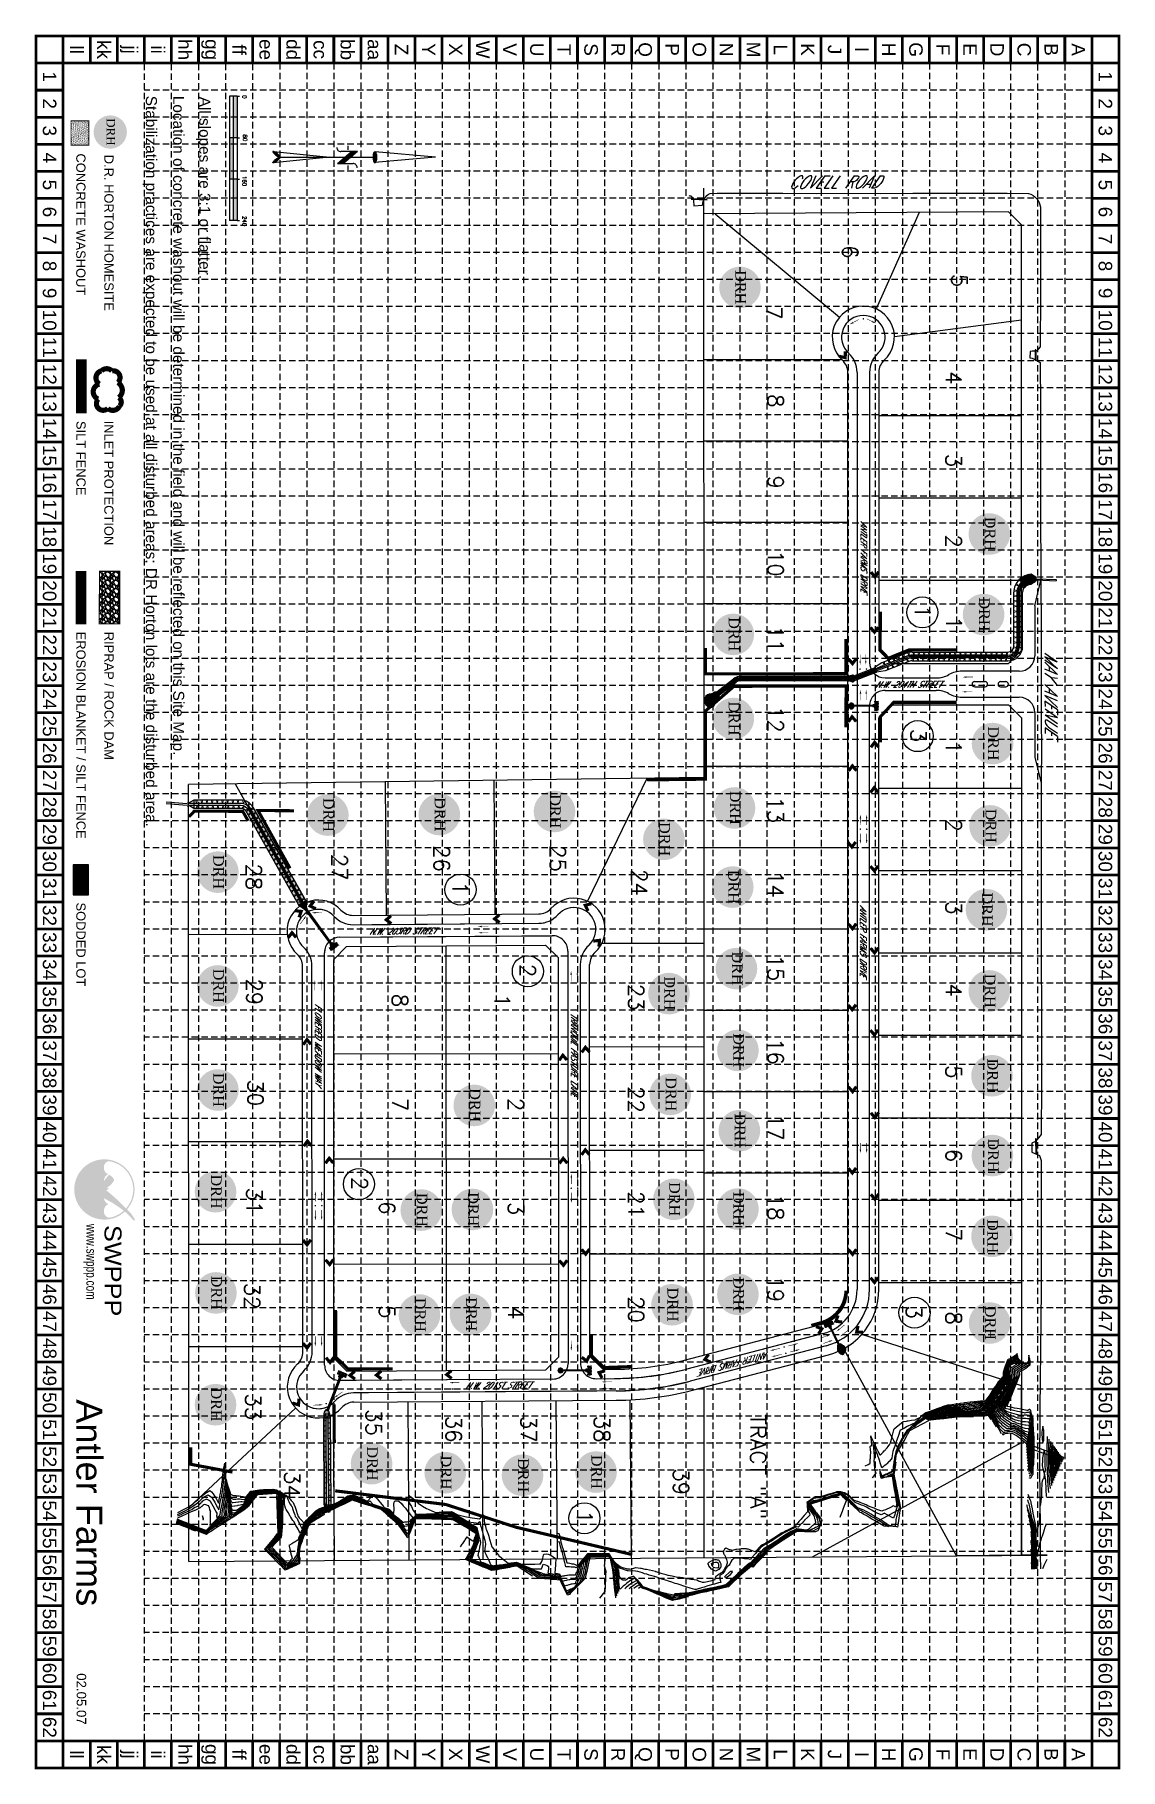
# Model space of a CAD drawing. Extents: x 8046 to 10141, y 6942 to 10292.
import ezdxf
from ezdxf.enums import TextEntityAlignment as Align

# ---------------------------------------------------------------- set-up
doc = ezdxf.new("R2010")
doc.units = 0
doc.header["$LTSCALE"] = 100
doc.header["$MEASUREMENT"] = 0
doc.linetypes.add('ACAD_ISO02W100', pattern=[15, 12, -3])
doc.linetypes.add('HIDDEN', pattern=[0.375, 0.25, -0.125])
doc.layers.get('0').update_dxf_attribs({"color": 5, "linetype": 'CONTINUOUS'})
for name, color, linetype in [('$-BNDY', 5, 'CONTINUOUS'), ('$-LOT', 5, 'CONTINUOUS'), ('BASE', 7, 'CONTINUOUS'), ('FGC-LOTNU', 5, 'CONTINUOUS'), ('FGC-STNAMES', 5, 'CONTINUOUS'), ('FRZ_GARLAND', 5, 'CONTINUOUS'), ('G-XCONTOURS', 5, 'CONTINUOUS'), ('G-XIDX_CONTOURS', 5, 'CONTINUOUS'), ('GRID', 254, 'HIDDEN'), ('LEGEND', 7, 'CONTINUOUS'), ('LOGO', 7, 'CONTINUOUS'), ('NARROW', 7, 'CONTINUOUS'), ('P-D', 5, 'CONTINUOUS'), ('P-P', 5, 'CONTINUOUS'), ('PG-ARROWS', 250, 'CONTINUOUS'), ('PSWG-RIPRAP', 5, 'CONTINUOUS'), ('PSWG-STORM', 5, 'CONTINUOUS'), ('PSWG-XCONC', 5, 'CONTINUOUS'), ('PSWG-XSD', 5, 'CONTINUOUS'), ('PSWG-XWALL', 5, 'CONTINUOUS'), ('PSWGC-PAVING', 5, 'CONTINUOUS'), ('SILT FENCE', 200, 'CONTINUOUS')]:
    doc.layers.add(name, color=color, linetype=linetype)
doc.styles.add('DRHorton', font='dutcheb.ttf')
doc.styles.add('F-L80', font='ROMANS.shx', dxfattribs={"width": 0.75, "height": 8})
doc.styles.add('L120', font='simplex.shx', dxfattribs={"height": 4.8})
doc.styles.add("L200'", font='ARIAL.TTF', dxfattribs={"height": 0.001969})
doc.styles.add('LOGO1', font='Rockeb.TTF', dxfattribs={"height": 25})
doc.styles.add('ROMANS', font='romans.shx', dxfattribs={"width": 0.67})
doc.styles.add('ROMANT', font='ROMANT.shx', dxfattribs={"oblique": 35, "height": 8})
doc.styles.get("Standard").update_dxf_attribs({"font": 'ARIAL.TTF'})
pattern_1 = [(0, (0.35, 0), (7, 7), [2.1, -2.45, 0.35, -2.1]), (0, (3.15, 1.4), (7, 7), [0.35, -1.75, 1.4, -3.5]), (0, (4.2, 1.75), (7, 7), [0.35, -6.65]), (0, (1.05, 2.1), (7, 7), [1.4, -5.6]), (0, (0.35, 2.8), (7, 7), [0.7, -6.3]), (0, (5.25, 3.5), (7, 7), [0.7, -0.35, 0.35, -5.6]), (0, (2.45, 3.85), (7, 7), [1.05, -5.95]), (0, (0.7, 4.55), (7, 7), [0.7, -6.3]), (0, (3.5, 5.25), (7, 7), [0.35, -2.1, 1.05, -3.5]), (0, (2.1, 5.6), (7, 7), [0.7, -6.3]), (0, (4.55, 5.95), (7, 7), [0.7, -6.3]), (0, (3.15, 6.3), (7, 7), [0.7, -6.3]), (0, (5.95, 6.65), (7, 7), [0.7, -6.3]), (90, (0, 0), (-7, 7), [1.4, -0.35, 0.7, -2.8, 1.4, -0.35]), (90, (0.35, 4.55), (-7, 7), [0.35, -6.65]), (90, (1.4, 2.45), (-7, 7), [0.7, -1.4, 0.35, -4.55]), (90, (1.75, 3.5), (-7, 7), [0.7, -1.4, 1.05, -3.85]), (90, (2.8, 1.75), (-7, 7), [0.35, -3.5, 0.7, -0.35, 0.7, -1.4]), (90, (3.15, 1.05), (-7, 7), [0.35, -6.65]), (90, (3.85, 3.15), (-7, 7), [0.35, -0.35, 1.05, -5.25]), (90, (4.2, 2.1), (-7, 7), [0.7, -2.8, 0.35, -0.35, 0.35, -2.45]), (90, (4.9, 0.35), (-7, 7), [1.05, -5.95]), (90, (5.6, 5.6), (-7, 7), [0.35, -0.35, 0.35, -5.95]), (90, (5.95, 3.85), (-7, 7), [1.05, -5.95]), (90, (6.825, 3.325), (-7, 7), [0.35, -6.65]), (45, (2.45, 0), (8e-16, 7), [0.49497, -9.404525]), (45, (1.75, 6.65), (8e-16, 7), [0.49497, -1.48491, 1.48491, -6.434705]), (45, (2.45, 5.6), (8e-16, 7), [0.98994, -2.4748738, 0.49497, -5.9397111]), (45, (3.85, 5.25), (8e-16, 7), [0.98994, -3.464825, 0.49497, -4.94976]), (45, (1.05, 2.1), (8e-16, 7), [0.49497, -9.404525]), (45, (2.8, 2.1), (8e-16, 7), [1.484924, -8.414571]), (45, (4.2, 2.8), (8e-16, 7), [0.49497, -2.969848, 0.49497, -5.939707]), (45, (5.25, 3.5), (8e-16, 7), [0.98994, -8.909555]), (45, (6.65, 3.5), (8e-16, 7), [0.98994, -8.909555]), (45, (6.65, 1.4), (8e-16, 7), [0.49497, -9.404525]), (45, (5.95, 4.9), (8e-16, 7), [0.49497, -9.404525]), (45, (5.25, 5.95), (8e-16, 7), [0.49497, -9.404525]), (45, (6.65, 6.65), (8e-16, 7), [0.49497, -9.404525]), (45, (0, 6.65), (8e-16, 7), [0.49497, -9.404525]), (45, (3.5, 3.85), (8e-16, 7), [0.49497, -9.404525]), (45, (4.2, 6.65), (8e-16, 7), [0.49497, -3.464825, 0.49497, -5.44473]), (45, (1.05, 2.8), (8e-16, 7), [0.98994, -8.909555]), (45, (1.05, 4.55), (8e-16, 7), [1.48491, -8.414585]), (135, (0.35, 2.8), (-7, 8e-16), [0.74249, -9.157005]), (135, (4.2, 2.45), (-7, 8e-16), [0.49497, -9.404525]), (135, (6.3, 3.5), (-7, 8e-16), [0.49497, -9.404525]), (135, (3.85, 4.9), (-7, 8e-16), [0.49497, -9.404525]), (135, (4.2, 5.95), (-7, 8e-16), [0.49497, -9.404525]), (135, (3.15, 6.3), (-7, 8e-16), [0.49497, -9.404525]), (135, (4.55, 5.95), (-7, 8e-16), [0.49497, -9.404525]), (135, (0.35, 1.75), (-7, 8e-16), [0.49497, -9.404525]), (135, (1.75, 4.2), (-7, 8e-16), [0.49497, -9.404525]), (135, (1.75, 2.1), (-7, 8e-16), [0.98994, -8.909555]), (135, (3.15, 1.4), (-7, 8e-16), [0.98994, -8.909555]), (135, (5.95, 5.25), (-7, 8e-16), [0.98994, -8.909555]), (135, (3.85, 3.5), (-7, 8e-16), [0.49497, -9.404525]), (135, (4.9, 1.4), (-7, 8e-16), [0.98994, -5.939696, 0.49497, -2.474889]), (135, (0.7, 4.55), (-7, 8e-16), [0.98994, -1.9798989, 0.98994, -5.939716]), (135, (0, 0.7), (-7, 8e-16), [0.9898, -2.4752, 0.9898, -2.4752, 0.4949, -2.4745949]), (26.56505, (2.45, 2.1), (7, 4e-10), [1.5652, -0.7826, 0.7826, -12.5220758]), (26.56505, (3.5, 6.3), (7, 4e-10), [1.5652, -14.087276]), (26.56505, (3.5, 1.4), (7, 4e-10), [0.7826, -14.869876]), (26.56505, (0.35, 1.75), (7, 4e-10), [0.7826, -14.869876]), (26.56505, (1.75, 3.5), (7, 4e-10), [0.7826, -14.869876]), (26.56505, (0.35, 4.2), (7, 4e-10), [0.7826, -14.869876]), (63.43495, (1.4, 4.9), (4e-10, 7), [0.7826, -14.869876]), (63.43495, (3.85, 4.9), (4e-10, 7), [0.7826, -14.869876]), (63.43495, (4.55, 0), (4e-10, 7), [0.7826, -14.869876]), (63.43495, (0, 3.85), (4e-10, 7), [0.7826, -14.869876]), (63.43495, (2.8, 0.35), (4e-10, 7), [0.7826, -5.4782, 0.7826, -8.6090758]), (116.56505, (1.75, 6.3), (-4e-10, 7), [0.7826, -14.869876]), (116.56505, (5.95, 4.9), (-4e-10, 7), [0.7826, -14.869876]), (116.56505, (2.8, 6.3), (-4e-10, 7), [0.7826, -14.869876]), (116.56505, (0, 2.45), (-4e-10, 7), [0.7826, -14.869876]), (153.43495, (5.25, 1.4), (-7, 4e-10), [0.7826, -14.869876]), (153.43495, (6.65, 3.15), (-7, 4e-10), [0.7826, -14.869876]), (153.43495, (2.45, 3.85), (-7, 4e-10), [0.7826, -14.869876]), (153.43495, (3.5, 5.25), (-7, 4e-10), [0.7826, -14.869876]), (153.43495, (5.95, 6.65), (-7, 4e-10), [0.7826, -14.869876]), (153.43495, (1.05, 0), (-7, 4e-10), [1.1739, -14.478576])]

msp = doc.modelspace()

# ---------------------------------------------------------------- texts
at = {"color": 7, "style": 'L120'}
for s, p in [('0', (8446.7, 10174.8)), ('80', (8447.9, 10099)), ('160', (8446.7, 10018.9)), ('240', (8446.7, 9941.5))]:
    msp.add_text(s, height=7.68, rotation=270, dxfattribs=at).set_placement(p)
at = {"color": 7, "insert": (8176.3, 7656.9), "char_height": 1.672, "width": 1076.28, "attachment_point": 1, "rotation": 270}
msp.add_mtext('{\\H29.9x;Antler Farms}', dxfattribs=at)
at = {"layer": 'BASE'}
for s, height, p in [('ll', 26.12, (8126.7, 10262.9)), ('kk', 26.12, (8179, 10262.9)), ('jj', 26.12, (8231.2, 10262.9)), ('ii', 26.12, (8283.5, 10262.9)), ('hh', 26.12, (8335.7, 10262.9)), ('gg', 26.12, (8388, 10262.9)), ('ff', 26.12, (8440.2, 10262.9)), ('ee', 26.12, (8492.5, 10262.9)), ('dd', 26.12, (8544.7, 10262.9)), ('cc', 26.12, (8597, 10262.9)), ('bb', 26.12, (8649.2, 10262.9)), ('aa', 26.12, (8701.5, 10262.9)), ('Z', 26.1, (8753.7, 10262.9)), ('Y', 26.1, (8806, 10262.9)), ('X', 26.1, (8858.2, 10262.9)), ('W', 26.1, (8910.5, 10262.9)), ('V', 26.1, (8962.7, 10262.9)), ('U', 26.1, (9015, 10262.9)), ('T', 26.1, (9067.2, 10262.9)), ('S', 26.1, (9119.5, 10262.9)), ('R', 26.1, (9171.7, 10262.9)), ('Q', 26.1, (9224, 10262.9)), ('P', 26.1, (9276.2, 10262.9)), ('O', 26.1, (9328.5, 10262.9)), ('N', 26.1, (9380.7, 10262.9)), ('M', 26.1, (9433, 10262.9)), ('L', 26.1, (9485.2, 10262.9)), ('K', 26.1, (9537.5, 10262.9)), ('J', 26.1, (9589.7, 10262.9)), ('I', 26.1, (9642, 10262.9)), ('H', 26.1, (9694.2, 10262.9)), ('G', 26.1, (9746.5, 10262.9)), ('F', 26.1, (9798.7, 10262.9)), ('E', 26.1, (9851, 10262.9)), ('D', 26.1, (9903.2, 10262.9)), ('C', 26.1, (9955.5, 10262.9)), ('B', 26.1, (10007.7, 10262.9)), ('A', 26.1, (10060, 10262.9)), ('1', 26.1, (8074.5, 10210.6)), ('1', 26.1, (10112.2, 10210.6)), ('2', 26.1, (8074.5, 10158.4)), ('2', 26.1, (10112.2, 10158.4)), ('3', 26.1, (8074.5, 10106.1)), ('3', 26.1, (10112.2, 10106.1)), ('4', 26.1, (8074.5, 10053.9)), ('4', 26.1, (10112.2, 10053.9)), ('5', 26.1, (8074.5, 10001.6)), ('5', 26.1, (10112.2, 10001.6)), ('6', 26.1, (8074.5, 9949.4)), ('6', 26.1, (10112.2, 9949.4)), ('7', 26.1, (8074.5, 9897.1)), ('7', 26.1, (10112.2, 9897.1)), ('8', 26.1, (8074.5, 9844.9)), ('8', 26.1, (10112.2, 9844.9)), ('9', 26.1, (8074.5, 9792.6)), ('9', 26.1, (10112.2, 9792.6)), ('10', 26.12, (8074.5, 9740.4)), ('10', 26.12, (10112.2, 9740.4)), ('11', 26.12, (8074.5, 9688.1)), ('11', 26.12, (10112.2, 9688.1)), ('12', 26.12, (8074.5, 9635.9)), ('12', 26.12, (10112.2, 9635.9)), ('13', 26.12, (8074.5, 9583.6)), ('13', 26.12, (10112.2, 9583.6)), ('14', 26.12, (8074.5, 9531.4)), ('14', 26.12, (10112.2, 9531.4)), ('15', 26.12, (8074.5, 9479.1)), ('15', 26.12, (10112.2, 9479.1)), ('16', 26.12, (8074.5, 9426.9)), ('16', 26.12, (10112.2, 9426.9)), ('17', 26.12, (8074.5, 9374.6)), ('17', 26.12, (10112.2, 9374.6)), ('18', 26.12, (8074.5, 9322.4)), ('18', 26.12, (10112.2, 9322.4)), ('19', 26.12, (8074.5, 9270.1)), ('19', 26.12, (10112.2, 9270.1)), ('20', 26.12, (8074.5, 9217.9)), ('20', 26.12, (10112.2, 9217.9)), ('21', 26.12, (8074.5, 9165.6)), ('21', 26.12, (10112.2, 9165.6)), ('22', 26.12, (8074.5, 9113.4)), ('22', 26.12, (10112.2, 9113.4)), ('23', 26.12, (8074.5, 9061.1)), ('23', 26.12, (10112.2, 9061.1)), ('24', 26.12, (8074.5, 9008.9)), ('24', 26.12, (10112.2, 9008.9)), ('25', 26.12, (8074.5, 8956.6)), ('25', 26.12, (10112.2, 8956.6)), ('26', 26.12, (8074.5, 8904.4)), ('26', 26.12, (10112.2, 8904.4)), ('27', 26.12, (8074.5, 8852.1)), ('27', 26.12, (10112.2, 8852.1)), ('28', 26.12, (8074.5, 8799.9)), ('28', 26.12, (10112.2, 8799.9)), ('29', 26.12, (8074.5, 8747.6)), ('29', 26.12, (10112.2, 8747.6)), ('30', 26.12, (8074.5, 8695.4)), ('30', 26.12, (10112.2, 8695.4)), ('31', 26.12, (8074.5, 8643.1)), ('31', 26.12, (10112.2, 8643.1)), ('32', 26.12, (8074.5, 8590.9)), ('32', 26.12, (10112.2, 8590.9)), ('33', 26.12, (8074.5, 8538.6)), ('33', 26.12, (10112.2, 8538.6)), ('34', 26.12, (8074.5, 8486.4)), ('34', 26.12, (10112.2, 8486.4)), ('35', 26.12, (8074.5, 8434.1)), ('35', 26.12, (10112.2, 8434.1)), ('36', 26.12, (8074.5, 8381.9)), ('36', 26.12, (10112.2, 8381.9)), ('37', 26.12, (8074.5, 8329.6)), ('37', 26.12, (10112.2, 8329.6)), ('38', 26.12, (8074.5, 8277.4)), ('38', 26.12, (10112.2, 8277.4)), ('39', 26.12, (8074.5, 8225.1)), ('39', 26.12, (10112.2, 8225.1)), ('40', 26.12, (8074.5, 8172.9)), ('40', 26.12, (10112.2, 8172.9)), ('41', 26.12, (8074.5, 8120.6)), ('41', 26.12, (10112.2, 8120.6)), ('42', 26.12, (8074.5, 8068.4)), ('42', 26.12, (10112.2, 8068.4)), ('43', 26.12, (8074.5, 8016.1)), ('43', 26.12, (10112.2, 8016.1)), ('44', 26.12, (8074.5, 7963.9)), ('44', 26.12, (10112.2, 7963.9)), ('45', 26.12, (8074.5, 7911.6)), ('45', 26.12, (10112.2, 7911.6)), ('46', 26.12, (8074.5, 7859.4)), ('46', 26.12, (10112.2, 7859.4)), ('47', 26.12, (8074.5, 7807.1)), ('47', 26.12, (10112.2, 7807.1)), ('48', 26.12, (8074.5, 7754.9)), ('48', 26.12, (10112.2, 7754.9)), ('49', 26.12, (8074.5, 7702.6)), ('49', 26.12, (10112.2, 7702.6)), ('50', 26.12, (8074.5, 7650.4)), ('50', 26.12, (10112.2, 7650.4)), ('51', 26.12, (8074.5, 7598.1)), ('51', 26.12, (10112.2, 7598.1)), ('52', 26.12, (8074.5, 7545.9)), ('52', 26.12, (10112.2, 7545.9)), ('53', 26.12, (8074.5, 7493.6)), ('53', 26.12, (10112.2, 7493.6)), ('54', 26.12, (8074.5, 7441.4)), ('54', 26.12, (10112.2, 7441.4)), ('55', 26.12, (8074.5, 7389.1)), ('55', 26.12, (10112.2, 7389.1)), ('56', 26.12, (8074.5, 7336.9)), ('56', 26.12, (10112.2, 7336.9)), ('57', 26.12, (8074.5, 7284.6)), ('57', 26.12, (10112.2, 7284.6)), ('58', 26.12, (8074.5, 7232.4)), ('58', 26.12, (10112.2, 7232.4)), ('59', 26.12, (8074.5, 7180.1)), ('59', 26.12, (10112.2, 7180.1)), ('60', 26.12, (8074.5, 7127.9)), ('60', 26.12, (10112.2, 7127.9)), ('61', 26.12, (8074.5, 7075.6)), ('61', 26.12, (10112.2, 7075.6)), ('62', 26.12, (8074.5, 7023.4)), ('62', 26.12, (10112.2, 7023.4)), ('ll', 26.12, (8126.7, 6971.1)), ('kk', 26.12, (8179, 6971.1)), ('jj', 26.12, (8231.2, 6971.1)), ('ii', 26.12, (8283.5, 6971.1)), ('hh', 26.12, (8335.7, 6971.1)), ('gg', 26.12, (8388, 6971.1)), ('ff', 26.12, (8440.2, 6971.1)), ('ee', 26.12, (8492.5, 6971.1)), ('dd', 26.12, (8544.7, 6971.1)), ('cc', 26.12, (8597, 6971.1)), ('bb', 26.12, (8649.2, 6971.1)), ('aa', 26.12, (8701.5, 6971.1)), ('Z', 26.1, (8753.7, 6971.1)), ('Y', 26.1, (8806, 6971.1)), ('X', 26.1, (8858.2, 6971.1)), ('W', 26.1, (8910.5, 6971.1)), ('V', 26.1, (8962.7, 6971.1)), ('U', 26.1, (9015, 6971.1)), ('T', 26.1, (9067.2, 6971.1)), ('S', 26.1, (9119.5, 6971.1)), ('R', 26.1, (9171.7, 6971.1)), ('Q', 26.1, (9224, 6971.1)), ('P', 26.1, (9276.2, 6971.1)), ('O', 26.1, (9328.5, 6971.1)), ('N', 26.1, (9380.7, 6971.1)), ('M', 26.1, (9433, 6971.1)), ('L', 26.1, (9485.2, 6971.1)), ('K', 26.1, (9537.5, 6971.1)), ('J', 26.1, (9589.7, 6971.1)), ('I', 26.1, (9642, 6971.1)), ('H', 26.1, (9694.2, 6971.1)), ('G', 26.1, (9746.5, 6971.1)), ('F', 26.1, (9798.7, 6971.1)), ('E', 26.1, (9851, 6971.1)), ('D', 26.1, (9903.2, 6971.1)), ('C', 26.1, (9955.5, 6971.1)), ('B', 26.1, (10007.7, 6971.1)), ('A', 26.1, (10060, 6971.1))]:
    msp.add_text(s, height=height, rotation=270, dxfattribs=at).set_placement(p, align=Align.MIDDLE_CENTER)
at = {"layer": 'BASE', "color": 7, "style": "L200'"}
for s, height, p in [('Stabilization practices are expected to be used at all disturbed areas; DR Horton lots are the disturbed area.', 21.1897, (8260.3, 10173.7)), ('Location of concrete washout will be determined in the field and will be reflected on this Site Map.', 21.19, (8313, 10173.6)), ('All slopes are 3:1 or flatter.', 21.19, (8363.5, 10171.9))]:
    msp.add_text(s, height=height, rotation=270, dxfattribs=at).set_placement(p)
at = {"layer": 'BASE'}
msp.add_text('02.05.07', height=18.29, rotation=270, dxfattribs=at).set_placement((8126.8, 7078.2), align=Align.CENTER)
at = {"layer": 'FGC-LOTNU', "color": 7, "style": 'ROMANS'}
for s, p in [('6', (9604.4, 9872.2)), ('5', (9815.4, 9817.3)), ('7', (9457.7, 9754.7)), ('4', (9804.4, 9629)), ('8', (9460.7, 9584.5)), ('3', (9804.4, 9469.6)), ('9', (9460.7, 9427.7)), ('2', (9804.4, 9313.8)), ('10', (9460.7, 9270.9)), ('1', (9744.2, 9177.6)), ('1', (9804.9, 9156.3)), ('11', (9460.7, 9125.3)), ('12', (9460.7, 8969.8)), ('3', (9736.6, 8938.8)), ('1', (9804.4, 8915.7)), ('13', (9460.7, 8794.8)), ('2', (9804.4, 8765.3)), ('26', (8816.2, 8701.3)), ('25', (9040.5, 8701.3)), ('28', (8453.7, 8665.4)), ('27', (8619.2, 8684.3)), ('24', (9197.8, 8654.7)), ('1', (8852.4, 8643.7)), ('14', (9460.7, 8650.9)), ('3', (9804.4, 8605.9)), ('15', (9460.7, 8489.7)), ('2', (8982.4, 8484.5)), ('29', (8454.8, 8443.4)), ('23', (9191.6, 8433.2)), ('4', (9804.4, 8446.5)), ('8', (8735.7, 8427.1)), ('1', (8932.9, 8427.1)), ('16', (9460.7, 8328.5)), ('5', (9804.4, 8288.9)), ('30', (8456.9, 8248.7)), ('22', (9191.6, 8235.8)), ('7', (8735.7, 8226)), ('2', (8959.5, 8226)), ('17', (9460.7, 8182)), ('6', (9804.4, 8127.6)), ('2', (8658, 8073.7)), ('31', (8454.8, 8040)), ('21', (9191.6, 8032.9)), ('18', (9460.7, 8028)), ('6', (8710.8, 8026.7)), ('3', (8959.5, 8024.9)), ('7', (9804.4, 7974.7)), ('32', (8450.5, 7856.1)), ('19', (9460.7, 7869.8)), ('20', (9191.6, 7830)), ('5', (8710.8, 7825.6)), ('4', (8959.5, 7823.8)), ('3', (9727.8, 7825)), ('8', (9804.4, 7813.5)), ('33', (8452.5, 7642.3)), ('35', (8685.1, 7612.3)), ('36', (8839.4, 7599.1)), ('37', (8984.1, 7599.1)), ('38', (9125.7, 7599.1)), ('TRACT "A"', (9427, 7526.8)), ('34', (8527.7, 7492.2)), ('39', (9278.2, 7497.7)), ('1', (9092, 7429.9))]:
    msp.add_text(s, height=30, rotation=270, dxfattribs=at).set_placement(p, align=Align.CENTER)
at = {"layer": 'FGC-STNAMES', "color": 7, "style": 'ROMANT', "oblique": 35, "width": 0.8}
for s, height, rotation, p in [('COVELL ROAD', 24, 0.1499, (9500.2, 9994.9, -3548.4)), ('ANTLER FARMS DRIVE', 12, 270.1499, (9639.9, 9352.4, -1774.2)), ('MAY AVENUE', 24, 270.1499, (9995.4, 9100.4, -3548.4)), ('N.W. 204TH STREET', 12, 0.1499, (9668.3, 9030.9, -1774.2)), ('ANTLER FARMS DRIVE', 12, 270.1499, (9638.7, 8610.4, -1774.2)), ('N.W. 203RD STREET', 12, 0.5237, (8691.4, 8554.2, -1774.2)), ('FLOWERED MEADOW WAY', 12, 270.1499, (8587, 8420.8, -1774.2)), ('TRANQUIL PASTURE LANE', 12, 270.1499, (9080.8, 8403.2, -1774.2)), ('ANTLER FARMS DRIVE', 12, 194.5203, (9460.4, 7748.8, -1774.2)), ('N.W. 201ST STREET', 12, 0.5237, (8877.1, 7677.3, -1774.2))]:
    msp.add_text(s, height=height, rotation=rotation, dxfattribs=at).set_placement(p)
at = {"layer": 'LEGEND', "style": "L200'"}
for s, height, p in [('CONCRETE WASHOUT', 17.817, (8125.9, 10062.3)), ('D.R. HORTON HOMESITE', 17.817, (8180.1, 10059.8)), ('SILT FENCE', 17.82, (8126.2, 9545.8)), ('INLET PROTECTION', 17.817, (8180, 9546.4)), ('EROSION BLANKET / SILT FENCE', 17.817, (8126.1, 9138.9)), ('RIPRAP / ROCK DAM', 17.817, (8180.3, 9138.8)), ('SODDED LOT', 17.82, (8126, 8616))]:
    msp.add_text(s, height=height, rotation=270, dxfattribs=at).set_placement(p)
at = {"layer": 'PSWG-STORM', "color": 5, "style": 'F-L80', "width": 0.75}
for height, rotation, p in [(6, 20.4931, (9961.5, 9239.5)), (6, 83.6472, (9943.9, 9219.7)), (6, 61.6496, (9947.2, 9228.3)), (6, 42.0786, (9953.3, 9235.3)), (6, 262.9485, (9944.5, 9216.6)), (6, 236.2155, (9947.5, 9227)), (6, 211.765, (9954.7, 9235)), (6, 89.9256, (9943.5, 9210)), (6, 89.9256, (9943.5, 9200)), (6, 89.9256, (9943.5, 9190)), (6, 89.9256, (9943.5, 9180)), (6, 269.7769, (9944.5, 9206.3)), (6, 269.7769, (9944.5, 9196.3)), (6, 269.7769, (9944.5, 9186.3)), (6, 269.7769, (9944.5, 9176.3)), (6, 89.9256, (9943.5, 9170)), (6, 89.9256, (9943.5, 9160)), (6, 89.9256, (9943.5, 9150)), (6, 269.7769, (9944.5, 9166.3)), (6, 269.7769, (9944.5, 9156.3)), (6, 269.7769, (9944.5, 9146.3)), (6, 81.6219, (9943.5, 9109.7)), (6, 89.9256, (9943.5, 9140)), (6, 89.9256, (9943.5, 9130)), (6, 89.9256, (9943.5, 9120)), (6, 269.7769, (9944.5, 9136.3)), (6, 269.7769, (9944.5, 9126.3)), (6, 269.7769, (9944.5, 9116.3)), (6, 20.2438, (9689, 9073.6)), (6, 20.2438, (9698.4, 9077.3)), (6, 20.2438, (9707.8, 9080.9)), (6, 200.2438, (9707.6, 9079.8)), (6, 20.2438, (9717.1, 9084.6)), (6, 200.2438, (9717, 9083.5)), (6, 20.2438, (9726.5, 9088.2)), (6, 200.2438, (9726.5, 9087.2)), (6, 13.7372, (9735.7, 9091.4)), (6, 179.7769, (9738.5, 9090.6)), (6, 359.9256, (9744.3, 9091.6)), (6, 179.7769, (9748.5, 9090.6)), (6, 359.9256, (9754.3, 9091.6)), (6, 179.7769, (9758.5, 9090.6)), (6, 359.9256, (9764.3, 9091.6)), (6, 179.7769, (9768.5, 9090.6)), (6, 359.9256, (9774.3, 9091.6)), (6, 179.7769, (9778.5, 9090.6)), (6, 359.9256, (9784.3, 9091.6)), (6, 179.7769, (9788.5, 9090.6)), (6, 359.9256, (9794.3, 9091.6)), (6, 179.7769, (9798.5, 9090.6)), (6, 359.9256, (9804.3, 9091.6)), (6, 179.7769, (9808.5, 9090.6)), (6, 359.9256, (9814.3, 9091.6)), (6, 179.7769, (9818.5, 9090.6)), (6, 359.9256, (9824.3, 9091.6)), (6, 179.7769, (9828.5, 9090.6)), (6, 359.9256, (9834.3, 9091.6)), (6, 179.7769, (9838.5, 9090.6)), (6, 359.9256, (9844.3, 9091.6)), (6, 179.7769, (9848.5, 9090.6)), (6, 359.9256, (9854.3, 9091.6)), (6, 179.7769, (9858.5, 9090.6)), (6, 359.9256, (9864.3, 9091.6)), (6, 179.7769, (9868.5, 9090.6)), (6, 359.9256, (9874.3, 9091.6)), (6, 179.7769, (9878.5, 9090.6)), (6, 359.9256, (9884.3, 9091.6)), (6, 179.7769, (9888.5, 9090.6)), (6, 359.9256, (9894.3, 9091.6)), (6, 179.7769, (9898.5, 9090.6)), (6, 359.9256, (9904.3, 9091.6)), (6, 179.7769, (9908.5, 9090.6)), (6, 359.9256, (9914.3, 9091.6)), (6, 179.7769, (9918.5, 9090.6)), (6, 359.9256, (9924.3, 9091.6)), (6, 196.566, (9928.1, 9091)), (6, 40.9647, (9938.1, 9097.6)), (6, 220.6797, (9935, 9093.6)), (6, 241.2928, (9940.6, 9099)), (6, 262.166, (9944.1, 9106.7)), (2, 38.1006, (9391.3, 9042)), (2, 38.1006, (9395.3, 9045)), (2, 29.3999, (9399.3, 9047.7)), (2, 207.567, (9400, 9045.1)), (2, 16.0025, (9403.8, 9049.5)), (2, 192.3147, (9404.8, 9047)), (2, 3.0881, (9408.6, 9050.2)), (2, 180.0536, (9409.9, 9047.5)), (2, 0.0536, (9413.6, 9050.2)), (2, 180.0536, (9414.9, 9047.5)), (2, 0.0536, (9418.6, 9050.2)), (2, 180.0536, (9419.9, 9047.5)), (2, 0.0536, (9423.6, 9050.2)), (2, 180.0536, (9424.9, 9047.5)), (2, 0.0536, (9428.6, 9050.2)), (2, 180.0536, (9429.9, 9047.5)), (2, 0.0536, (9433.6, 9050.2)), (2, 180.0536, (9434.9, 9047.5)), (2, 0.0536, (9438.6, 9050.2)), (2, 180.0536, (9439.9, 9047.5)), (2, 0.0536, (9443.6, 9050.2)), (2, 180.0536, (9444.9, 9047.5)), (2, 0.0536, (9448.6, 9050.2)), (2, 180.0536, (9449.9, 9047.5)), (2, 0.0536, (9453.6, 9050.2)), (2, 180.0536, (9454.9, 9047.5)), (2, 0.0536, (9458.6, 9050.2)), (2, 180.0536, (9459.9, 9047.5)), (2, 0.0536, (9463.6, 9050.2)), (2, 180.0536, (9464.9, 9047.5)), (2, 0.0536, (9468.6, 9050.2)), (2, 180.0536, (9469.9, 9047.5)), (2, 0.0536, (9473.6, 9050.2)), (2, 180.0536, (9474.9, 9047.5)), (2, 0.0536, (9478.6, 9050.2)), (2, 180.0536, (9479.9, 9047.5)), (2, 0.0536, (9483.6, 9050.2)), (2, 180.0536, (9484.9, 9047.5)), (2, 0.0536, (9488.6, 9050.2)), (2, 180.0536, (9489.9, 9047.5)), (2, 0.0536, (9493.6, 9050.2)), (2, 180.0536, (9494.9, 9047.5)), (2, 0.0536, (9498.6, 9050.2)), (2, 180.0536, (9499.9, 9047.5)), (2, 0.0536, (9503.6, 9050.2)), (2, 180.0536, (9504.9, 9047.5)), (2, 0.0536, (9508.6, 9050.2)), (2, 180.0536, (9509.9, 9047.5)), (2, 0.0536, (9513.6, 9050.2)), (2, 180.0536, (9514.9, 9047.5)), (2, 0.0536, (9518.6, 9050.2)), (2, 180.0536, (9519.9, 9047.5)), (2, 0.0536, (9523.6, 9050.2)), (2, 180.0536, (9524.9, 9047.5)), (2, 0.0536, (9528.6, 9050.2)), (2, 180.0536, (9529.9, 9047.5)), (2, 0.0536, (9533.6, 9050.2)), (2, 180.0536, (9534.9, 9047.5)), (2, 0.0536, (9538.6, 9050.2)), (2, 180.0536, (9539.9, 9047.5)), (2, 0.0536, (9543.6, 9050.2)), (2, 180.0536, (9544.9, 9047.5)), (2, 0.0536, (9548.6, 9050.2)), (2, 180.0536, (9549.9, 9047.5)), (2, 0.0536, (9553.6, 9050.2)), (2, 180.0536, (9554.9, 9047.5)), (2, 0.0536, (9558.6, 9050.2)), (2, 180.0536, (9559.9, 9047.5)), (2, 0.0536, (9563.6, 9050.2)), (2, 180.0536, (9564.9, 9047.5)), (2, 0.0536, (9568.6, 9050.2)), (2, 180.0536, (9569.9, 9047.5)), (2, 0.0536, (9573.6, 9050.2)), (2, 180.0536, (9574.9, 9047.5)), (2, 0.0536, (9578.6, 9050.2)), (2, 180.0536, (9579.9, 9047.5)), (2, 0.0536, (9583.6, 9050.2)), (2, 180.0536, (9584.9, 9047.5)), (2, 0.0536, (9588.6, 9050.2)), (2, 180.0536, (9589.9, 9047.5)), (2, 0.0536, (9593.6, 9050.2)), (2, 180.0536, (9594.9, 9047.5)), (2, 0.0536, (9598.6, 9050.2)), (2, 180.0536, (9599.9, 9047.5)), (2, 0.0536, (9603.6, 9050.2)), (2, 180.0536, (9604.9, 9047.5)), (6, 200.2438, (9688.6, 9072.4)), (6, 200.2438, (9698.1, 9076.1)), (2, 38.1006, (9367.6, 9023.6)), (2, 38.1006, (9371.5, 9026.7)), (2, 217.3915, (9368.2, 9020.7)), (2, 38.1006, (9375.5, 9029.7)), (2, 217.3915, (9372.1, 9023.8)), (2, 217.3915, (9376.1, 9026.8)), (2, 38.1006, (9379.4, 9032.8)), (2, 38.1006, (9383.4, 9035.8)), (2, 217.3915, (9380.1, 9029.9)), (2, 217.3915, (9384, 9033)), (2, 38.1006, (9387.3, 9038.9)), (2, 217.3915, (9388, 9036)), (2, 217.3915, (9391.9, 9039.1)), (2, 217.3915, (9395.9, 9042.1)), (6, 359.2593, (8360.1, 8805.7)), (6, 359.2593, (8370.1, 8805.7)), (6, 359.2593, (8380.1, 8805.7)), (6, 359.2593, (8390.1, 8805.7)), (6, 359.2593, (8400.1, 8805.7)), (6, 359.2593, (8410.1, 8805.7)), (6, 359.2593, (8420.1, 8805.7)), (6, 359.2593, (8430.1, 8805.7)), (6, 359.2593, (8440.1, 8805.7)), (6, 346.4247, (8449.5, 8804.8)), (6, 180.0867, (8357.4, 8805.7)), (6, 180.0867, (8367.4, 8805.7)), (6, 180.0867, (8377.4, 8805.7)), (6, 180.0867, (8387.4, 8805.7)), (6, 180.0867, (8397.4, 8805.7)), (6, 180.0867, (8407.4, 8805.7)), (6, 180.0867, (8417.4, 8805.7)), (6, 180.0867, (8427.4, 8805.7)), (6, 180.0867, (8437.4, 8805.8)), (6, 160.6272, (8448.1, 8805.2)), (6, 129.1093, (8457.6, 8799.7)), (6, 120.1847, (8463.1, 8791)), (6, 319.9463, (8457.2, 8800)), (6, 120.1847, (8468, 8782.3)), (6, 300.1847, (8462.4, 8792.3)), (6, 300.1847, (8467.3, 8783.6)), (6, 300.1847, (8472.2, 8774.9)), (6, 120.1847, (8472.9, 8773.5)), (6, 120.1847, (8477.8, 8764.8)), (6, 120.1847, (8482.7, 8756.1)), (6, 300.1847, (8477.1, 8766.2)), (6, 120.1847, (8487.6, 8747.4)), (6, 300.1847, (8482, 8757.5)), (6, 300.1847, (8486.9, 8748.8)), (6, 300.1847, (8491.8, 8740)), (6, 120.1847, (8492.5, 8738.7)), (6, 120.1847, (8497.5, 8730)), (6, 120.1847, (8502.4, 8721.3)), (6, 300.1847, (8496.8, 8731.3)), (6, 120.1847, (8507.3, 8712.6)), (6, 300.1847, (8501.7, 8722.6)), (6, 300.1847, (8506.6, 8713.9)), (6, 300.1847, (8511.5, 8705.2)), (6, 120.1847, (8512.2, 8703.8)), (6, 120.1847, (8517.1, 8695.1)), (6, 120.1847, (8522, 8686.4)), (6, 300.1847, (8516.4, 8696.5)), (6, 120.1847, (8526.9, 8677.7)), (6, 300.1847, (8521.3, 8687.8)), (6, 300.1847, (8526.2, 8679.1)), (6, 300.1847, (8531.1, 8670.3)), (6, 120.1847, (8531.8, 8669)), (6, 120.1847, (8536.7, 8660.3)), (6, 120.1847, (8541.6, 8651.6)), (6, 300.1847, (8536, 8661.6)), (6, 300.1847, (8540.9, 8652.9)), (6, 300.1847, (8545.8, 8644.2)), (6, 300.1847, (8550.7, 8635.5)), (6, 120.1847, (8546.5, 8642.9)), (6, 120.1847, (8551.4, 8634.1)), (6, 120.1847, (8556.3, 8625.4)), (6, 300.1847, (8555.6, 8626.8)), (6, 300.1847, (8560.6, 8618.1)), (4.5, 89.867, (8609.6, 7617.2)), (4.5, 89.867, (8609.6, 7607.2)), (4.5, 269.867, (8610.6, 7609.7)), (4.5, 89.867, (8609.7, 7597.2)), (4.5, 89.867, (8609.8, 7587.2)), (4.5, 89.867, (8609.9, 7577.2)), (4.5, 269.867, (8610.7, 7599.7)), (4.5, 269.867, (8610.7, 7589.7)), (4.5, 269.867, (8610.8, 7579.7)), (4.5, 269.867, (8610.9, 7569.7)), (4.5, 89.867, (8609.9, 7567.2)), (4.5, 89.867, (8610, 7557.2)), (4.5, 89.867, (8610.1, 7547.2)), (4.5, 89.867, (8610.1, 7537.2)), (4.5, 269.867, (8611, 7559.7)), (4.5, 269.867, (8611, 7549.7)), (4.5, 269.867, (8611.1, 7539.7)), (4.5, 89.867, (8610.2, 7527.2)), (4.5, 89.867, (8610.3, 7517.2)), (4.5, 89.867, (8610.4, 7507.2)), (4.5, 269.867, (8611.2, 7529.7)), (4.5, 269.867, (8611.2, 7519.7)), (4.5, 269.867, (8611.3, 7509.7)), (4.5, 89.867, (8610.4, 7497.2)), (4.5, 89.867, (8610.5, 7487.2)), (4.5, 89.867, (8610.6, 7477.2)), (4.5, 269.867, (8611.4, 7499.7)), (4.5, 269.867, (8611.5, 7489.7)), (4.5, 269.867, (8611.5, 7479.7)), (4.5, 269.867, (8611.6, 7469.7)), (4.5, 89.867, (8610.7, 7467.2)), (4.5, 89.867, (8610.7, 7457.2)), (4.5, 269.867, (8611.7, 7459.7))]:
    msp.add_text('V', height=height, rotation=rotation, dxfattribs=at).set_placement(p, align=Align.BOTTOM_RIGHT)

# ---------------------------------------------------------------- blocks, each defined once
blk = doc.blocks.new('A$C11115995')
at = {"const_width": 1}
blk.add_lwpolyline([(1.6, 19.7), (1.6, 5)], dxfattribs=at)
blk.add_solid([(1.6, 0), (0, 8), (3.2, 8), (1.6, 6)])
blk = doc.blocks.new('DRHorton')
h = blk.add_hatch(color=1)
h.paths.add_polyline_path([(78.7, 25.8, 1), (40.4, 25.8, 1)])
h.paths.add_polyline_path([(42.3, 17.9), (76.5, 17.9), (76.5, 34.9), (42.3, 34.9)], flags=24)
at = {"layer": 'BASE', "color": 176, "style": 'DRHorton'}
blk.add_text('DRH', height=9.81, dxfattribs=at).set_placement((59.4, 21.6), align=Align.CENTER)
blk = doc.blocks.new('North Arrow')
at = {"layer": 'NARROW'}
for p, q in [((0, 0), (22.36, 2)), ((0, 0), (22.33, -2.02)), ((28.77, -2.09), (34.02, 2.32)), ((36.18, 2.33), (30.46, 2.33)), ((36.16, 2.32), (31.04, -2.09)), ((32.43, 3.06), (32.43, 4.63)), ((39.1, 0.01), (59.96, 2.11)), ((31.2, -0.05), (21.66, -0.05)), ((21.66, -0.05), (21.66, -0.05)), ((28.77, -2.09), (34.95, -2.09)), ((32.43, -4.26), (32.43, -2.8)), ((57.45, -0.05), (33.41, -0.05)), ((59.83, -2.14), (39.04, -0.01)), ((57.69, -0.03), (57.77, -0.01)), ((57.77, -0.05), (57.69, -0.03))]:
    blk.add_line(p, q, dxfattribs=at)
blk.add_lwpolyline([(22.36, -2.03), (22.59, -1.93, 0.091577), (22.87, -1.44, 0.048306), (23.03, -0.75), (23.07, -0.01), (23.01, 0.82, 0.048306), (22.87, 1.42, 0.091577), (22.59, 1.91), (22.36, 2.01), (22.14, 1.91, 0.091577), (21.86, 1.42, 0.048306), (21.72, 0.82), (21.66, -0.01), (21.72, -0.83, 0.048306), (21.86, -1.44, 0.091577), (22.14, -1.93)], format="xyb", close=True, dxfattribs=at)
for points in [[(57.46, -0.03), (57.44, 0.08, -0.066818), (57.67, 0.47, -0.03073), (58.01, 0.84), (58.52, 1.29), (59.07, 1.7, -0.03073), (59.5, 1.95, -0.066818), (59.93, 2.1), (60.04, 2.06)], [(60.04, 2.06), (60.05, 1.95, -0.066818), (59.82, 1.56, -0.03073), (59.43, 1.14), (58.97, 0.74), (58.42, 0.33, -0.03073), (57.99, 0.08, -0.036692), (57.76, -0.02)], [(57.46, -0.04), (57.44, -0.15, 0.066818), (57.67, -0.54, 0.03073), (58.01, -0.9), (58.52, -1.36), (59.07, -1.77, 0.03073), (59.5, -2.02, 0.066818), (59.93, -2.17), (60.04, -2.13)], [(60.04, -2.13), (60.05, -2.01, 0.066818), (59.82, -1.63, 0.03073), (59.43, -1.2), (58.97, -0.8), (58.42, -0.4, 0.03073), (57.99, -0.15, 0.036692), (57.76, -0.05)]]:
    blk.add_lwpolyline(points, format="xyb", dxfattribs=at)
for centre, start, end in [((30.46, 3.86), 178.8769, 270), ((34.95, -3.62), 358.8769, 90)]:
    blk.add_arc(centre, 1.53, start, end, dxfattribs=at)
for points in [[(23.03, -0.76), (21.67, -0.05), (23.07, -0.05), (21.72, 0.82)], [(23.07, -0.05), (21.72, 0.82), (23.02, 0.75), (21.85, 1.42)], [(23.02, 0.75), (21.85, 1.42), (22.87, 1.44), (22.14, 1.91)], [(22.87, 1.44), (22.14, 1.91), (22.59, 1.91), (22.36, 2)], [(31.05, -2.09), (36.15, 2.36), (28.75, -2.06), (34.01, 2.36)], [(57.44, 0.08), (57.7, -0.01), (57.5, 0.21), (57.77, -0.01)], [(57.45, -0.04), (57.69, -0.02), (57.44, 0.08), (57.7, -0.01)], [(57.5, 0.21), (57.77, -0.01), (57.6, 0.39), (57.94, 0.06)], [(57.6, 0.39), (57.94, 0.06), (57.68, 0.5), (58.07, 0.13)], [(57.68, 0.5), (58.07, 0.13), (57.84, 0.66), (58.29, 0.26)], [(57.84, 0.66), (58.29, 0.26), (58.03, 0.86), (58.52, 0.41)], [(58.03, 0.86), (58.52, 0.41), (58.26, 1.07), (58.73, 0.57)], [(58.26, 1.07), (58.73, 0.57), (58.52, 1.3), (59.05, 0.81)], [(58.52, 1.3), (59.05, 0.81), (58.7, 1.42), (59.26, 0.99)], [(59.26, 1), (58.69, 1.42), (59.45, 1.15), (59, 1.65)], [(59.45, 1.15), (59, 1.65), (59.62, 1.34), (59.28, 1.82)], [(59.62, 1.34), (59.28, 1.82), (59.81, 1.55), (59.49, 1.95)], [(59.81, 1.55), (59.49, 1.95), (59.93, 1.73), (59.69, 2.04)], [(59.93, 1.73), (59.69, 2.04), (60.05, 1.94), (59.93, 2.1)], [(60.05, 1.94), (59.93, 2.1), (60.04, 2.06)], [(22.87, -1.44), (21.72, -0.87), (23.03, -0.76), (21.67, -0.05)], [(22.58, -1.93), (21.86, -1.45), (22.87, -1.44), (21.72, -0.87)], [(22.36, -2.01), (22.14, -1.93), (22.58, -1.93), (21.86, -1.45)], [(57.44, -0.14), (57.69, -0.02), (57.45, -0.04), (57.69, -0.02)], [(57.46, -0.19), (57.7, -0.03), (57.44, -0.14), (57.69, -0.02)], [(57.53, -0.33), (57.76, -0.05), (57.46, -0.19), (57.7, -0.03)], [(57.63, -0.48), (57.9, -0.1), (57.53, -0.33), (57.76, -0.05)], [(57.78, -0.66), (58.09, -0.2), (57.63, -0.48), (57.9, -0.1)], [(57.97, -0.87), (58.34, -0.35), (57.78, -0.66), (58.09, -0.2)], [(58.24, -1.11), (58.61, -0.54), (57.97, -0.87), (58.34, -0.35)], [(58.61, -1.43), (58.93, -0.77), (58.24, -1.11), (58.61, -0.54)], [(58.91, -1.64), (59.2, -1), (58.61, -1.43), (58.93, -0.77)], [(59.12, -1.79), (59.57, -1.36), (58.92, -1.65), (59.2, -1.01)], [(59.35, -1.93), (59.81, -1.62), (59.12, -1.79), (59.57, -1.36)], [(59.54, -1.32), (59.41, -1.18), (59.21, -1.01)], [(59.58, -2.05), (59.93, -1.79), (59.35, -1.93), (59.81, -1.62)], [(59.78, -2.13), (60.05, -2.01), (59.58, -2.05), (59.93, -1.79)], [(59.92, -2.17), (60.04, -2.13), (59.78, -2.13), (60.05, -2.01)]]:
    blk.add_solid(points, dxfattribs=at)
blk = doc.blocks.new('new logo')
at = {"layer": 'LOGO'}
h = blk.add_hatch(color=170, dxfattribs=at)
h.paths.add_polyline_path([(67.4, 44.1), (66.8, 44.7), (66.3, 45.2), (66, 45.8), (65.5, 46.4), (65.1, 47.2), (64.7, 47.9), (64.4, 48.5), (64.2, 49), (63.9, 49.6), (63.7, 50.1), (63.3, 51), (62.9, 52), (62.6, 52.8), (62.4, 53.3), (62.2, 53.7), (62.1, 54.2), (61.9, 54.7), (61.7, 55.2), (61.5, 55.7), (61.3, 56.3), (61, 56.8), (60.8, 57.4), (60.5, 57.9), (60.2, 58.5), (60, 59.1), (59.7, 59.6), (59.3, 60.2), (59, 60.8), (58.7, 61.3), (58.3, 61.9), (58, 62.4), (57.6, 62.9), (57.3, 63.4), (56.9, 63.9), (56.6, 64.3), (56.3, 64.7), (55.9, 65.1), (55.6, 65.5), (55.2, 65.9), (54.9, 66.2), (54, 66.2), (52.9, 66.3), (52, 66.5), (51.5, 66.6), (50.9, 66.8), (50.3, 67), (49.4, 67.4), (48.3, 67.9), (47.3, 68.6), (46.5, 69.3), (45.7, 70), (45, 70.8), (44.4, 71.5), (44, 72.2), (43.6, 72.7), (43.4, 72.9), (43.2, 73.2), (43.1, 73.4), (43, 73.5), (42.8, 73.7), (42.7, 73.7), (42.7, 73.8), (42.6, 73.8), (42.5, 73.7), (42.5, 73.6), (42.4, 73.5), (42.4, 73.4), (42.3, 73.2), (42.2, 72.8), (42, 72.1), (41.7, 71.5), (41.4, 70.9), (41, 70.3), (40.5, 69.8), (40, 69.2), (39.4, 68.7), (38.8, 68.2), (38.1, 67.7), (37.3, 67.3), (36.5, 66.9), (35.7, 66.6), (34.9, 66.3), (34, 66.1), (33, 66), (31.9, 65.9), (30.8, 65.9), (29.6, 65.9), (28.6, 66), (27.6, 66.1), (26.7, 66.4), (25.8, 66.7), (25, 67.1), (24.1, 67.6), (23.2, 68.2), (22.4, 68.9), (21.8, 69.5), (21.4, 69.9), (21, 70.4), (20.6, 70.9), (20.2, 71.5), (19.9, 72.1), (19.5, 72.9), (19.2, 73.8), (18.9, 74.8, -0.595729), (106.3, 106.8), (107, 107.5), (107.5, 108), (108.1, 108.6, 37.93689), (112.3, 104.5), (112.1, 104.2), (111.6, 103.7), (111.1, 103.1), (110.6, 102.5, -0.146449), (123.6, 75), (123.3, 74.5), (123.1, 74), (122.9, 73.5), (122.8, 73.1), (122.5, 72.4), (122.2, 71.7), (121.9, 71.1), (121.5, 70.5), (121.1, 70), (120.7, 69.5), (120.2, 69), (119.6, 68.6), (119, 68.1), (118.4, 67.7), (117.8, 67.4), (117.1, 67), (116.5, 66.7), (115.8, 66.5), (115, 66.3), (114.3, 66.1), (113.5, 66), (112.7, 65.9), (111.9, 65.8), (111.1, 65.8), (110.3, 65.8), (109.4, 65.9), (108.6, 66), (107.7, 66.2), (106.8, 66.4), (105.9, 66.7), (105.1, 67.1), (104.3, 67.5), (103.5, 68), (102.8, 68.6), (102.1, 69.3), (101.4, 70), (100.8, 70.7), (100.2, 71.4), (99.8, 72), (99.5, 72.5), (99.4, 72.8), (99.3, 73), (99.1, 73.2), (99, 73.4), (98.9, 73.5), (98.8, 73.6), (98.7, 73.6), (98.6, 73.6), (98.5, 73.5), (98.4, 73.4), (98.4, 73.3), (98.3, 73.2), (98.2, 73), (98.1, 72.8), (97.8, 72.4), (97.4, 71.8), (96.9, 71.1), (96.4, 70.5), (95.9, 70.1), (95.4, 69.6), (94.8, 69.1), (94.2, 68.6), (93.5, 68.2), (92.8, 67.7), (91.9, 67.3), (91, 66.9), (90.1, 66.6), (89.4, 66.4), (88.6, 66.2), (87.8, 66.1), (87.6, 65.6), (87.4, 65.1), (87.1, 64.4), (86.9, 63.8), (86.6, 63), (86.3, 62.2), (85.9, 61.3), (85.6, 60.4), (85.3, 59.5), (84.9, 58.6), (84.6, 57.7), (84.2, 56.7), (83.9, 55.8), (83.5, 54.9), (83.2, 54), (82.9, 53.2), (82.6, 52.4), (82.3, 51.6), (82.1, 51), (81.9, 50.3), (81.6, 49.8), (81.3, 48.9), (80.9, 48.1), (80.5, 47.3), (80.1, 46.6), (79.6, 45.9), (79.1, 45.4), (78.6, 44.8), (78.1, 44.3), (77.6, 43.9), (77, 43.5), (76.5, 43.1), (75.9, 42.8), (75.3, 42.6), (74.6, 42.3), (73.7, 42.1), (73, 41.9), (72.2, 41.9), (71.6, 42), (70.9, 42.2), (70.1, 42.5), (69.4, 42.8), (68.7, 43.1), (68, 43.5)])
h.paths.add_polyline_path([(71.8, 72), (70.7, 73.9), (70.1, 75.2), (69.7, 74.3), (68.7, 72.6), (67.9, 71.7), (67.9, 71.5), (68.1, 71.2), (68.3, 71), (68.4, 70.8), (68.5, 70.6), (68.7, 70.4), (68.8, 70.2), (68.9, 70.1), (69, 70), (69.1, 69.8), (69.3, 69.7), (69.4, 69.7), (69.5, 69.6), (69.6, 69.5), (69.7, 69.5), (69.8, 69.4), (69.9, 69.4), (70.1, 69.3), (70.2, 69.3), (70.3, 69.2), (70.4, 69.2), (70.5, 69.2), (70.6, 69.2), (70.8, 69.2), (70.9, 69.2), (71, 69.2), (71.1, 69.2), (71.2, 69.2), (71.3, 69.2), (71.4, 69.2), (71.5, 69.2), (71.6, 69.2), (71.7, 69.3), (71.8, 69.3), (71.9, 69.3), (72, 69.4), (72.1, 69.5), (72.2, 69.5), (72.3, 69.6), (72.5, 69.6), (72.6, 69.7), (72.7, 69.8), (72.8, 69.9), (72.9, 70), (73, 70.1), (73.1, 70.2), (73.2, 70.3), (73.3, 70.4), (72.5, 71.1)], flags=17)
blk.add_hatch(color=240, dxfattribs=at).paths.add_polyline_path([(117.7, 117.3), (118.9, 118.2), (119.8, 118.9), (120.6, 119.5), (121.3, 119.9), (121.9, 120.3), (122.4, 120.6), (122.8, 120.9), (123.1, 121.1), (123.4, 121.3), (123.7, 121.4), (124, 121.6), (124.2, 121.7), (124.4, 121.8), (124.6, 121.9), (124.8, 121.9), (125, 122), (125.2, 122.1), (125.4, 122.2), (125.6, 122.2), (125.8, 122.3), (125.9, 122.4), (126.1, 122.4), (126.3, 122.5), (126.4, 122.5), (126.6, 122.6), (126.7, 122.6), (126.8, 122.7), (126.9, 122.7), (127.1, 122.7), (127.2, 122.8), (127.3, 122.8), (127.4, 122.8), (127.5, 122.8), (127.6, 122.8), (127.7, 122.8), (127.8, 122.8), (127.9, 122.8), (128, 122.8), (128.1, 122.8), (128.1, 122.8), (128.2, 122.8), (128.3, 122.8), (128.4, 122.8), (128.4, 122.7), (128.5, 122.7), (128.5, 122.7), (128.6, 122.7), (128.6, 122.6), (128.7, 122.6), (128.7, 122.6), (128.7, 122.5), (128.7, 122.5), (128.8, 122.4), (128.8, 122.4), (128.8, 122.3), (128.8, 122.3), (128.8, 122.2), (128.8, 122.1), (128.8, 122.1), (128.8, 122), (128.8, 121.9), (128.8, 121.8), (128.8, 121.8), (128.8, 121.7), (128.8, 121.6), (128.7, 121.5), (128.7, 121.4), (128.7, 121.3), (128.6, 121.3), (128.6, 121.2), (128.5, 121.1), (128.4, 121), (128.4, 120.8), (128.3, 120.7), (128.2, 120.6), (128.1, 120.4), (128, 120.3), (127.8, 120.1), (127.7, 120), (127.6, 119.8), (127.4, 119.6), (127.3, 119.4), (127.1, 119.2), (126.8, 119), (126.6, 118.8), (126.3, 118.5), (125.9, 118.2), (125.5, 117.9), (125.1, 117.5), (124.6, 117), (124, 116.6), (123.5, 116.1), (122.9, 115.6), (122.3, 115.1), (121.7, 114.5), (121.1, 114), (120.6, 113.5), (120, 113), (119.5, 112.5), (119, 112), (118.5, 111.5), (118, 111), (117.5, 110.5), (117, 109.9), (116.5, 109.4), (116, 108.8), (115.5, 108.3), (115, 107.7), (114.5, 107.1), (114, 106.6), (113.5, 106), (113, 105.4), (112.5, 104.8), (112.1, 104.2), (111.6, 103.7), (111.1, 103.1), (110.6, 102.4), (110.1, 101.8), (109.6, 101.1), (109, 100.4), (108.5, 99.7), (107.9, 98.9), (107.3, 98.1), (106.7, 97.3), (106, 96.4), (105.4, 95.6), (104.8, 94.7), (104.2, 93.9), (103.6, 93.1), (103.1, 92.3), (102.5, 91.5), (102, 90.6), (101.4, 89.8), (100.9, 89), (100.3, 88.2), (99.8, 87.3), (99.2, 86.5), (98.6, 85.6), (98.1, 84.7), (97.5, 83.8), (96.9, 82.9), (96.4, 82), (95.9, 81.1), (95.4, 80.3), (94.9, 79.5), (94.5, 78.7), (94, 78), (93.6, 77.2), (93.2, 76.5), (92.8, 75.8), (92.4, 75), (92, 74.3), (91.6, 73.5), (91.2, 72.8), (90.8, 72), (90.4, 71.3), (90, 70.6), (89.6, 69.9), (89.3, 69.3), (89, 68.7), (88.8, 68.2), (88.5, 67.7), (88.3, 67.3), (88.1, 66.9), (88, 66.5), (87.8, 66.1), (87.6, 65.6), (87.4, 65.1), (87.1, 64.4), (86.9, 63.8), (86.6, 63), (86.3, 62.2), (85.9, 61.3), (85.6, 60.4), (85.3, 59.5), (84.9, 58.6), (84.6, 57.7), (84.2, 56.7), (83.9, 55.8), (83.5, 54.9), (83.2, 54), (82.9, 53.2), (82.6, 52.4), (82.3, 51.6), (82.1, 51), (81.9, 50.3), (81.6, 49.8), (81.4, 49.2), (81.2, 48.7), (81, 48.3), (80.8, 47.9), (80.6, 47.5), (80.4, 47.1), (80.2, 46.7), (80, 46.4), (79.7, 46.1), (79.5, 45.8), (79.2, 45.5), (79, 45.2), (78.7, 44.9), (78.5, 44.7), (78.2, 44.4), (78, 44.2), (77.7, 44), (77.4, 43.8), (77.2, 43.6), (76.9, 43.4), (76.6, 43.2), (76.3, 43), (76, 42.9), (75.7, 42.7), (75.5, 42.6), (75.2, 42.5), (74.9, 42.4), (74.6, 42.3), (74.3, 42.2), (74, 42.1), (73.8, 42.1), (73.5, 42), (73.2, 42), (73, 41.9), (72.7, 41.9), (72.5, 41.9), (72.2, 41.9), (72, 42), (71.8, 42), (71.5, 42.1), (71.3, 42.1), (71.1, 42.2), (70.8, 42.2), (70.6, 42.3), (70.4, 42.4), (70.1, 42.5), (69.9, 42.6), (69.6, 42.7), (69.4, 42.8), (69.2, 42.9), (68.9, 43), (68.7, 43.1), (68.5, 43.2), (68.2, 43.4), (68, 43.6), (67.8, 43.7), (67.6, 43.9), (67.4, 44.1), (67.2, 44.3), (67, 44.5), (66.8, 44.7), (66.6, 44.9), (66.5, 45.1), (66.3, 45.4), (66.1, 45.6), (65.9, 45.9), (65.7, 46.2), (65.4, 46.6), (65.2, 47), (65, 47.4), (64.7, 47.9), (64.4, 48.5), (64.2, 49), (63.9, 49.6), (63.7, 50.1), (63.4, 50.7), (63.2, 51.3), (63, 51.8), (62.8, 52.3), (62.6, 52.8), (62.4, 53.3), (62.2, 53.7), (62.1, 54.2), (61.9, 54.7), (61.7, 55.2), (61.5, 55.7), (61.3, 56.3), (61, 56.8), (60.8, 57.4), (60.5, 57.9), (60.2, 58.5), (60, 59.1), (59.7, 59.6), (59.3, 60.2), (59, 60.8), (58.7, 61.3), (58.3, 61.9), (58, 62.4), (57.6, 62.9), (57.3, 63.4), (56.9, 63.9), (56.6, 64.3), (56.3, 64.7), (55.9, 65.1), (55.6, 65.5), (55.2, 65.9), (54.9, 66.3), (54.5, 66.6), (54.1, 67), (53.7, 67.4), (53.3, 67.8), (52.8, 68.1), (52.4, 68.5), (51.9, 68.9), (51.4, 69.3), (50.9, 69.7), (50.5, 70), (50, 70.4), (49.5, 70.8), (49.1, 71.1), (48.7, 71.5), (48.2, 71.8), (47.8, 72.1), (47.5, 72.4), (47.1, 72.7), (46.8, 72.9), (46.6, 73.1), (46.3, 73.3), (46.1, 73.5), (45.9, 73.6), (45.7, 73.8), (45.6, 73.9), (45.5, 74), (45.3, 74.2), (45.2, 74.3), (45.1, 74.4), (45, 74.6), (45, 74.7), (44.9, 74.8), (44.8, 75), (44.8, 75.1), (44.8, 75.2), (44.7, 75.4), (44.7, 75.5), (44.7, 75.7), (44.7, 75.8), (44.7, 76), (44.7, 76.1), (44.7, 76.3), (44.8, 76.4), (44.8, 76.6), (44.9, 76.7), (44.9, 76.9), (45, 77.1), (45.1, 77.2), (45.2, 77.4), (45.3, 77.6), (45.4, 77.8), (45.6, 78), (45.7, 78.2), (45.9, 78.5), (46.1, 78.7), (46.3, 79), (46.6, 79.3), (46.8, 79.5), (47.1, 79.8), (47.3, 80.1), (47.6, 80.4), (47.9, 80.7), (48.2, 81), (48.5, 81.3), (48.8, 81.6), (49.2, 81.9), (49.5, 82.2), (49.8, 82.5), (50.1, 82.7), (50.4, 83), (50.7, 83.2), (51, 83.4), (51.2, 83.6), (51.5, 83.8), (51.7, 83.9), (51.9, 84.1), (52.1, 84.2), (52.2, 84.3), (52.4, 84.4), (52.5, 84.5), (52.7, 84.5), (52.8, 84.6), (53, 84.6), (53.1, 84.6), (53.2, 84.7), (53.3, 84.7), (53.5, 84.7), (53.6, 84.7), (53.7, 84.7), (53.8, 84.7), (54, 84.7), (54.1, 84.6), (54.2, 84.6), (54.3, 84.5), (54.5, 84.5), (54.6, 84.4), (54.7, 84.4), (54.9, 84.3), (55, 84.2), (55.2, 84.1), (55.3, 84.1), (55.5, 84), (55.7, 83.9), (55.9, 83.7), (56.1, 83.6), (56.4, 83.4), (56.7, 83.2), (57, 83), (57.3, 82.8), (57.7, 82.5), (58, 82.3), (58.4, 82), (58.8, 81.7), (59.2, 81.4), (59.6, 81.1), (60, 80.8), (60.4, 80.5), (60.8, 80.2), (61.2, 79.9), (61.5, 79.6), (61.9, 79.3), (62.3, 78.9), (62.6, 78.6), (63, 78.3), (63.3, 77.9), (63.7, 77.5), (64, 77.2), (64.3, 76.8), (64.6, 76.4), (64.9, 76), (65.2, 75.6), (65.5, 75.2), (65.8, 74.8), (66.1, 74.4), (66.4, 74), (66.7, 73.6), (66.9, 73.2), (67.2, 72.8), (67.4, 72.5), (67.6, 72.1), (67.8, 71.8), (67.9, 71.5), (68.1, 71.2), (68.3, 71), (68.4, 70.8), (68.5, 70.6), (68.7, 70.4), (68.8, 70.2), (68.9, 70.1), (69, 70), (69.1, 69.8), (69.3, 69.7), (69.4, 69.7), (69.5, 69.6), (69.6, 69.5), (69.7, 69.5), (69.8, 69.4), (69.9, 69.4), (70.1, 69.3), (70.2, 69.3), (70.3, 69.2), (70.4, 69.2), (70.5, 69.2), (70.6, 69.2), (70.8, 69.2), (70.9, 69.2), (71, 69.2), (71.1, 69.2), (71.2, 69.2), (71.3, 69.2), (71.4, 69.2), (71.5, 69.2), (71.6, 69.2), (71.7, 69.3), (71.8, 69.3), (71.9, 69.3), (72, 69.4), (72.1, 69.5), (72.2, 69.5), (72.3, 69.6), (72.5, 69.6), (72.6, 69.7), (72.7, 69.8), (72.8, 69.9), (72.9, 70), (73, 70.1), (73.1, 70.2), (73.2, 70.3), (73.3, 70.5), (73.5, 70.6), (73.6, 70.8), (73.7, 70.9), (73.9, 71.1), (74, 71.3), (74.2, 71.5), (74.3, 71.8), (74.5, 72), (74.7, 72.3), (74.9, 72.6), (75.1, 72.8), (75.3, 73.1), (75.6, 73.5), (75.8, 73.8), (76.1, 74.1), (76.4, 74.5), (76.7, 74.9), (77, 75.3), (77.3, 75.7), (77.7, 76.1), (78, 76.5), (78.4, 77), (78.8, 77.4), (79.2, 77.9), (79.6, 78.4), (80, 78.9), (80.5, 79.5), (81, 80), (81.5, 80.6), (82, 81.1), (82.5, 81.7), (83, 82.3), (83.6, 82.9), (84.1, 83.5), (84.7, 84.1), (85.2, 84.7), (85.7, 85.3), (86.2, 85.8), (86.7, 86.4), (87.2, 86.9), (87.7, 87.4), (88.1, 87.9), (88.6, 88.5), (89.1, 89), (89.5, 89.5), (90, 90.1), (90.5, 90.6), (91, 91.2), (91.5, 91.7), (92.1, 92.3), (92.6, 92.9), (93.2, 93.5), (93.8, 94.1), (94.4, 94.8), (95, 95.4), (95.6, 96), (96.3, 96.7), (96.9, 97.3), (97.6, 98), (98.2, 98.6), (98.8, 99.2), (99.4, 99.8), (100, 100.3), (100.5, 100.9), (101.1, 101.4), (101.6, 102), (102.1, 102.5), (102.7, 103.1), (103.2, 103.6), (103.7, 104.1), (104.2, 104.7), (104.8, 105.2), (105.3, 105.8), (105.9, 106.3), (106.4, 106.9), (107, 107.5), (107.5, 108), (108.1, 108.6), (108.7, 109.2), (109.3, 109.8), (109.9, 110.3), (110.4, 110.9), (111, 111.5), (111.6, 112), (112.2, 112.6), (112.8, 113.1), (113.4, 113.6), (114, 114.2), (114.6, 114.7), (115.3, 115.3), (116, 115.9), (116.8, 116.6)])
at = {"layer": 'LOGO', "style": 'LOGO1'}
for s, height, width, p in [('SWPPP', 31.32, 1.115, (137, 67)), ('www.swppp.com', 18.112, 0.77, (135, 33.4))]:
    blk.add_text(s, height=height, dxfattribs=dict(at, width=width)).set_placement(p)

# ---------------------------------------------------------------- hatches: boundary and pattern name
h = msp.add_hatch(color=7)
h.paths.add_polyline_path([(8429, 10092.7), (8436.2, 10092.7), (8436.2, 10172.7), (8429, 10172.7)])
h.paths.add_polyline_path([(8429, 10092.7), (8421.8, 10092.7), (8421.8, 10012.7), (8429, 10012.7)])
h.paths.add_polyline_path([(8436.2, 10012.7), (8429, 10012.7), (8429, 9932.7), (8436.2, 9932.7)])
at = {"layer": 'BASE'}
h = msp.add_hatch(dxfattribs=at)
h.set_pattern_fill('AR-SAND', color=30, scale=1.378062, angle=-90, style=0)
h.set_pattern_definition([(307.5, (8012.3365, 8959.2216), (2.655283, 0.0868088), [0, -2.0946546, 0, -2.342706, 0, -2.239351]), (277.5, (8012.3365, 8959.2216), (3.889093, -2.438862), [0, -1.130011, 0, -1.8879453, 0, -0.7234827]), (237.5, (8012.3365, 8960.9166), (0.0077985, -4.2914813), [0, -0.689031, 0, -2.480512, 0, -3.2384463]), (227.5, (8012.3365, 8960.9166), (1.209492, -4.14263), [0, -0.3445156, 0, -1.6261134, 0, -1.860384])])
h.paths.add_polyline_path([(8115.7, 10078.2), (8150.1, 10078.2), (8150.1, 10125.3), (8115.7, 10125.3)])
at = {"layer": 'LEGEND', "linetype": 'ACAD_ISO02W100'}
h = msp.add_hatch(dxfattribs=at)
h.set_pattern_fill('GRAVEL', color=240, scale=15.921724, angle=-90, style=0)
h.set_pattern_definition([(138.0128, (7366.4753, 10388.3492), (-143.2955419, 127.37376785), [2.14205, -212.06285]), (94.9697, (7364.8831, 10389.78215), (15.9215861, -191.06071074), [3.67582, -363.90574]), (42.5104, (7364.5647, 10393.4441), (-175.1391076, -159.2170972), [2.59187, -256.59502]), (177.2737, (7360.58425, 10399.6536), (318.4344947, -15.9216611), [3.34735, -331.38774]), (202.8337, (7357.2407, 10399.8128), (191.06063687, 79.6087802), [3.28234, -324.95241]), (267.2737, (7354.2156, 10398.5391), (15.9216611, 318.4344947), [3.34735, -331.38774]), (307.6942, (7354.05635, 10395.19553), (-159.21709223, 206.98253545), [4.4267, -438.24306]), (342.2553, (7356.76304, 10391.69275), (350.277879, -111.45224286), [4.17926, -413.74704]), (31.4296, (7360.7435, 10390.419), (206.98233947, 127.3739271), [3.35869, -332.51046]), (85.2364, (7363.6094, 10392.1704), (-15.9215897, -175.1389846), [3.83446, -187.8885]), (132.3974, (7363.9278, 10395.9916), (-175.13884343, 191.06081104), [4.95879, -490.9205]), (48.8141, (7360.425, 10383.8911), (95.5303042, 111.4521184), [1.6925, -167.55774]), (81.4692, (7361.53956, 10385.16485), (-31.84357494, -206.9823912), [3.21996, -318.77698]), (135, (7362.017, 10388.349), (-15.92173, 5e-15), [2.25167, -20.26504]), (113.1986, (7363.9278, 10389.4637), (31.84347, -79.6086182), [1.21257, -120.04367]), (201.8014, (7363.4502, 10390.5782), (47.765178, 15.921723), [1.71482, -84.0263]), (300.9638, (7361.858, 10389.9414), (31.8434885, -47.765142), [2.78517, -90.05364]), (71.5651, (7363.291, 10387.553), (-15.921699, -31.843456), [2.01395, -48.33496]), (286.3895, (7363.4502, 10399.8128), (47.76505743, -159.21728), [2.82133, -279.31235]), (340.3462, (7364.2463, 10397.1061), (-175.1390035, 63.6868223), [2.36694, -234.32652]), (203.1986, (7366.4753, 10387.5531), (79.6086182, 31.84347), [2.42512, -118.83112]), (253.6105, (7364.24625, 10386.5978), (47.76505743, 159.21728), [2.82133, -279.31235]), (249.444, (7353.5787, 10399.8128), (31.8433853, 79.6086519), [2.7207, -133.31457]), (204.7751, (7352.6234, 10397.2654), (175.139024, 79.6084981), [2.27964, -225.68476]), (336.8014, (7350.5536, 10387.3939), (79.6086182, -31.84347), [2.42512, -118.83112]), (287.354, (7352.7826, 10386.4386), (-63.68681047, 206.98245065), [2.66897, -264.22777]), (339.444, (7350.5536, 10395.1955), (-79.6086519, 31.8433853), [1.36035, -134.67493]), (11.3099, (7350.5536, 10388.3492), (63.68691, 15.921687), [0.81185, -80.37333]), (75.9638, (7351.3497, 10388.5084), (-15.921694, -47.765182), [3.28234, -62.3646]), (96.009, (7352.1457, 10391.69275), (15.92171363, -159.21724103), [3.04185, -301.14227]), (213.6901, (7360.425, 10389.9414), (31.843442, 15.921746), [2.29626, -55.11033]), (263.1572, (7358.5144, 10388.6676), (-31.84357634, -270.6693064), [4.009, -396.88979]), (330.9454, (7358.0368, 10384.6872), (-111.4520776, 63.6868984), [1.63924, -162.28495]), (360, (7359.47, 10383.891), (15.92172, 15.92172), [0.9553, -14.96642]), (30.2564, (7352.6234, 10392.0112), (-111.4521106, -63.6868166), [2.21191, -218.97976]), (318.0128, (7354.534, 10393.1257), (143.2955419, -127.37376785), [4.28409, -209.9208]), (270, (7357.718, 10390.26), (15.92172, -15.92172), [4.13965, -11.78208]), (235.3048, (7357.7183, 10386.1202), (111.4522086, 159.2171536), [2.51745, -249.22712]), (164.0546, (7356.2854, 10384.0503), (-63.6869, 15.9217227), [2.31823, -113.59367]), (117.646, (7354.05635, 10384.6872), (-159.2173678, 302.51269874), [3.77448, -373.6745]), (85.4261, (7352.30496, 10388.03076), (15.92164173, 206.9824274), [3.99315, -395.32168])])
h.paths.add_polyline_path([(8170.6, 9255.5), (8170.4, 9154.1), (8210.2, 9154.1), (8210, 9255.5)])
h = msp.add_hatch(dxfattribs=at)
h.set_pattern_fill('GRAVEL', color=240, scale=5.572604, angle=-90.9469, style=0)
h.set_pattern_definition([(137.06588, (9389.2137, 9414.1347), (-49.40984052, 45.4035744), [0.749716, -74.222]), (94.02278, (9388.66482, 9414.64536), (4.46666897, -66.95420935), [1.286536, -127.36701]), (41.56348, (9388.57457, 9415.92872), (-62.211253, -54.70534165), [0.907153, -89.80826]), (176.32678, (9387.21752, 9418.12477), (111.34475915, -7.41369545), [1.171573, -115.98571]), (201.88678, (9386.04836, 9418.19982), (67.32256022, 26.75414321), [1.14882, -113.733345]), (266.32678, (9384.98234, 9417.77157), (7.41369545, 111.34475915), [1.171573, -115.98571]), (306.747278, (9384.90728, 9416.6024), (-54.52115252, 73.35493066), [1.549345, -153.38507]), (341.308378, (9385.83423, 9415.36095), (121.935857725, -41.02902), [1.46274, -144.811465]), (30.48268, (9387.21983, 9414.89218), (73.17067621, 43.3775679), [1.17554, -116.37866]), (84.28948, (9388.2329, 9415.4885), (-6.58482674, -61.1981803), [1.34206, -65.760974]), (131.450478, (9388.36643, 9416.8239), (-60.18509816, 67.87518205), [1.735576, -171.822176]), (47.86718, (9387.07063, 9412.60956), (34.07569684, 38.45035196), [0.592373, -58.64521]), (80.52228, (9387.46803, 9413.04886), (-12.3409478, -72.24975529), [1.126987, -111.571944]), (134.0531, (9387.6536, 9414.1605), (-5.571844, 0.092094), [0.788083, -7.092765]), (112.25168, (9388.3287, 9414.53945), (10.6832237, -28.0433989), [0.4244, -42.015286]), (200.85448, (9388.168, 9414.9322), (16.807623, 5.2955608), [0.600186, -29.409204]), (300.01688, (9387.6071, 9414.7186), (10.8674179, -16.8997044), [0.97481, -31.518774]), (70.61818, (9388.0947, 9413.8745), (-5.756021, -11.051594), [0.704884, -16.91724]), (285.44258, (9388.22138, 9418.1639), (15.79454928, -55.99471829), [0.987465, -97.75932]), (339.39928, (9388.4843, 9417.2121), (-60.92190532, 23.30037518), [0.82843, -82.01428]), (202.25168, (9389.2091, 9413.8561), (28.0433989, 10.6832237), [0.84879, -41.59089]), (252.66358, (9388.42353, 9413.53467), (17.63642475, 55.44215711), [0.987465, -97.75932]), (248.49708, (9384.76683, 9418.221), (11.6041317, 27.6750359), [0.952246, -46.6601]), (203.82818, (9384.4178, 9417.33504), (61.7507551, 26.8461376), [0.797874, -78.989666]), (335.85448, (9383.63635, 9413.8925), (27.6750236, -11.6041612), [0.84879, -41.59089]), (286.40708, (9384.41088, 9413.54526), (-21.09012057, 72.80233884), [0.93414, -92.47972]), (338.49708, (9383.6815, 9416.6227), (-27.6750359, 11.6041317), [0.476123, -47.136224]), (10.36298, (9383.6419, 9414.2268), (22.379468, 5.2034543), [0.284147, -28.130664]), (75.01688, (9383.9214, 9414.2779), (-5.848113, -16.623437), [1.14882, -21.82761]), (95.06208, (9384.2184, 9415.38765), (4.65090123, -55.81051775), [1.064646, -105.399795]), (212.74318, (9387.1056, 9414.7269), (11.2357765, 5.3876625), [0.80369, -19.288614]), (262.210278, (9386.42964, 9414.29217), (-12.7093234, -94.53713148), [1.40315, -138.911427]), (329.99848, (9386.23946, 9412.90197), (-38.63452494, 22.93202664), [0.573733, -56.79973]), (359.0531, (9386.7363, 9412.615), (5.663936, 5.47975), [0.334356, -5.23825]), (29.30948, (9384.3874, 9415.49633), (-39.37128604, -21.6426852), [0.77417, -76.642915]), (317.06588, (9385.06246, 9415.8753), (49.40984052, -45.4035744), [1.49943, -73.47228]), (269.0531, (9386.16, 9414.854), (5.47975, -5.663936), [1.448877, -4.123727]), (234.35788, (9386.1363, 9413.40528), (39.9238828, 55.0737364), [0.881107, -87.22949]), (163.10768, (9385.6229, 9412.6892), (-22.1952771, 5.940217), [0.81138, -39.757785]), (116.69908, (9384.8465, 9412.925), (-53.9686875, 106.78592323), [1.32107, -130.786075]), (84.479178, (9384.25294, 9414.1052), (6.76903242, 72.34186292), [1.397603, -138.362587])])
h.paths.add_polyline_path([(9667.1, 9004.6), (9666.8, 8986.8), (9673.8, 8986.7), (9674, 9004.5)])
at = {"layer": 'LEGEND'}
h = msp.add_hatch(dxfattribs=at)
h.set_pattern_fill('ANSI31', color=2, scale=137.646655, angle=-90, style=0)
h.set_pattern_definition([(315, (8047.484, 8758.742), (12.1664, 12.1664), [])])
h.paths.add_polyline_path([(8149.5, 8689), (8147.7, 8689), (8120.2, 8689), (8120.2, 8630.8), (8149.5, 8630.8)])
h = msp.add_hatch(dxfattribs=at)
h.set_pattern_fill('ANSI31', color=2, scale=6.882333, angle=-90, style=0)
h.set_pattern_definition([(315, (8047.4839, 8758.7422), (0.608318, 0.608318), [])])
h.paths.add_polyline_path([(8149.5, 8689), (8147.7, 8689), (8120.2, 8689), (8120.2, 8630.8), (8149.5, 8630.8)])
at = {"layer": 'LEGEND', "linetype": 'ACAD_ISO02W100'}
h = msp.add_hatch(dxfattribs=at)
h.set_pattern_fill('GRAVEL', color=240, scale=5.572604, angle=-142.854, style=0)
h.set_pattern_definition([(85.15882, (8779.12507, 9010.42592), (5.25026112, 66.89732182), [0.749716, -74.222]), (42.11572, (8779.18834, 9011.17297), (-49.93804012, -44.82197487), [1.286536, -127.36701]), (349.65642, (8780.14268, 9012.03576), (-81.43425063, 15.21108904), [0.907153, -89.80826]), (124.41972, (8781.03378, 9014.4586), (62.85825439, -92.20335204), [1.171573, -115.98571]), (149.97972, (8780.37155, 9015.42504), (62.58971315, -36.47792622), [1.14882, -113.733345]), (214.41972, (8779.37684, 9015.9998), (92.20335204, 62.85825439), [1.171573, -115.98571]), (254.84022, (8778.41039, 9015.33757), (24.09491984, 88.16426012), [1.549345, -153.38507]), (289.40132, (8778.00522, 9013.84215), (42.93668364, -121.277265305), [1.46274, -144.811465]), (338.57562, (8778.49112, 9012.46247), (79.28046225, -30.82482052), [1.17554, -116.37866]), (32.38242, (8779.58543, 9012.03307), (-52.22607943, -32.5732074), [1.34206, -65.760974]), (79.54342, (8780.71879, 9012.75184), (16.287988725, 89.24117773), [1.735576, -171.822176]), (355.96012, (8776.60263, 9011.17165), (51.28347486, -3.09643135), [0.592373, -58.64521]), (28.61522, (8777.19353, 9011.12992), (-64.47496604, -34.86122324), [1.126987, -111.571944]), (82.146, (8778.183, 9011.6697), (-3.36501, 4.44192), [0.788083, -7.092765]), (60.34462, (8778.8976, 9011.3722), (-15.4795681, -25.708879), [0.4244, -42.015286]), (148.94742, (8779.1076, 9011.741), (14.5369414, -9.9607473), [0.600186, -29.409204]), (248.10982, (8778.5934, 9012.0506), (-6.595721, -18.978863), [0.97481, -31.518774]), (18.7111, (8778.23, 9011.146), (-12.24884, -2.288106), [0.704884, -16.91724]), (233.53552, (8781.6839, 9013.6927), (-34.3241895, -46.97580525), [0.987465, -97.75932]), (287.49222, (8781.09702, 9012.89855), (-19.24744145, 62.32112025), [0.82843, -82.01428]), (150.34462, (8778.903, 9010.2577), (25.708879, -15.4795681), [0.84879, -41.59089]), (200.75652, (8778.16536, 9010.67764), (54.51418649, 20.32436308), [0.987465, -97.75932]), (196.59002, (8779.5976, 9016.4467), (28.9395992, 7.9412267), [0.952246, -46.6601]), (151.92112, (8778.685, 9016.1748), (59.22465037, -32.03609915), [0.797874, -78.989666]), (283.94742, (8775.49355, 9014.66594), (7.9411959, -28.9396077), [0.84879, -41.59089]), (234.50002, (8775.69813, 9013.84217), (44.28492845, 61.51275346), [0.93414, -92.47972]), (286.59002, (8777.6701, 9016.3148), (-7.9412267, 28.9395992), [0.476123, -47.136224]), (318.45592, (8775.7601, 9014.8678), (17.9019405, -14.402675), [0.284147, -28.130664]), (23.10982, (8775.9727, 9014.6794), (-16.690757, -5.6531157), [1.14882, -21.82761]), (43.15502, (8777.02937, 9015.1303), (-41.05417174, -38.09199072), [1.064646, -105.399795]), (160.83612, (8778.2906, 9012.4504), (11.1719376, -5.5188215), [0.80369, -19.288614]), (210.30322, (8777.5314, 9012.71418), (-82.24264243, -48.32125719), [1.40315, -138.911427]), (278.09142, (8776.32, 9012.0062), (-5.7873836, 44.55345726), [0.573733, -56.79973]), (307.146, (8776.401, 9011.438), (7.806925, -1.07691), [0.334356, -5.23825]), (337.40242, (8777.21915, 9015.06434), (-41.32271058, 17.63342217), [0.77417, -76.642915]), (265.15882, (8777.9339, 9014.76687), (-5.25026112, -66.89732182), [1.49943, -73.47228]), (217.146, (8777.8073, 9013.273), (-1.07691, -7.806925), [1.448877, -4.123727]), (182.45082, (8776.65245, 9012.39788), (67.97423543, 2.55659445), [0.881107, -87.22949]), (111.20062, (8775.77215, 9012.3602), (-9.0181138, 21.1326792), [0.81138, -39.757785]), (64.79202, (8775.47872, 9013.11667), (50.74631728, 108.35434423), [1.32107, -130.786075]), (32.57212, (8776.04137, 9014.31193), (61.10992435, 39.30320694), [1.397603, -138.362587])])
h.paths.add_polyline_path([(8628.3, 8539), (8614.1, 8528.3), (8618.3, 8522.8), (8632.4, 8533.5)])
h = msp.add_hatch(dxfattribs=at)
h.set_pattern_fill('GRAVEL', color=240, scale=5.572604, angle=-156.1713, style=0)
h.set_pattern_definition([(71.84146, (9840.3756, 8232.2371), (20.51851053, 63.88902593), [0.749716, -74.222]), (28.79836, (9840.60925, 8232.94947), (-58.91966063, -32.11371783), [1.286536, -127.36701]), (336.33906, (9841.73667, 8233.56923), (-75.74062172, 33.55998548), [0.907153, -89.80826]), (111.10236, (9843.16189, 8235.72165), (39.92940195, -104.20298043), [1.171573, -115.98571]), (136.66236, (9842.74008, 8236.81465), (52.50413014, -49.91420251), [1.14882, -113.733345]), (201.10236, (9841.90452, 8237.6031), (104.20298043, 39.92940195), [1.171573, -115.98571]), (241.52286, (9840.8115, 8237.18128), (43.75514339, 80.243313435), [1.549345, -153.38507]), (276.08396, (9840.07277, 8235.8194), (13.846522015, -127.90624578), [1.46274, -144.811465]), (325.25826, (9840.2278, 8234.3649), (70.04821263, -48.2577368), [1.17554, -116.37866]), (19.06506, (9841.1938, 8233.69497), (-58.32473577, -19.66729294), [1.34206, -65.760974]), (66.22606, (9842.46222, 8234.13335), (36.40620951, 83.089555833), [1.735576, -171.822176]), (342.64276, (9838.09277, 8233.5438), (49.1911718, -14.82603455), [0.592373, -58.64521]), (15.29786, (9838.65817, 8233.36707), (-70.7712712, -19.07231778), [1.126987, -111.571944]), (68.8287, (9839.7452, 8233.6644), (-2.25135, 5.097584), [0.788083, -7.092765]), (47.02726, (9840.3722, 8233.2103), (-20.9852093, -21.4519109), [0.4244, -42.015286]), (135.63006, (9840.6615, 8233.5208), (11.8516266, -13.0413994), [0.600186, -29.409204]), (234.79246, (9840.2325, 8233.9405), (-10.790034, -16.9492166), [0.97481, -31.518774]), (5.39376, (9839.6705, 8233.144), (-12.446511, 0.5948766), [0.704884, -16.91724]), (220.21816, (9843.6181, 8234.8266), (-44.22180305, -37.80619524), [0.987465, -97.75932]), (274.17486, (9842.8641, 8234.189), (-4.37453072, 65.07879464), [0.82843, -82.01428]), (137.02726, (9840.1207, 8232.1245), (21.4519109, -20.9852093), [0.84879, -41.59089]), (187.43916, (9839.49968, 8232.7031), (57.72985911, 7.22077764), [0.987465, -97.75932]), (183.27266, (9842.2223, 8237.9871), (29.9906066, 1.0616013), [0.952246, -46.6601]), (138.60376, (9841.27157, 8237.93274), (50.25270746, -44.81669614), [0.797874, -78.989666]), (270.63006, (9837.8184, 8237.1996), (1.0615694, -29.9906078), [0.84879, -41.59089]), (221.18266, (9837.82773, 8236.35085), (57.2631959, 49.6578304), [0.93414, -92.47972]), (273.27266, (9840.3162, 8238.30275), (-1.0616013, 29.9906066), [0.476123, -47.136224]), (305.13856, (9838.1243, 8237.3347), (14.1029642, -18.138989), [0.284147, -28.130664]), (9.79246, (9838.2878, 8237.1023), (-17.5440925, -1.6564736), [1.14882, -21.82761]), (29.83766, (9839.41988, 8237.2977), (-48.72447199, -27.61105944), [1.064646, -105.399795]), (147.51876, (9840.0298, 8234.3993), (9.600284, -7.9438106), [0.80369, -19.288614]), (196.98586, (9839.35188, 8234.8309), (-91.16160485, -28.07771236), [1.40315, -138.911427]), (264.77406, (9838.00994, 8234.421), (4.6308902, 44.6884685), [0.573733, -56.79973]), (293.8287, (9837.9577, 8233.8496), (7.34893, -2.846234), [0.334356, -5.23825]), (324.08506, (9839.58937, 8237.1898), (-36.14974445, 26.67770535), [0.77417, -76.642915]), (251.84146, (9840.21636, 8236.73568), (-20.51851053, -63.88902593), [1.49943, -73.47228]), (203.8287, (9839.749, 8235.311), (-2.846234, -7.34893), [1.448877, -4.123727]), (169.13346, (9838.4237, 8234.72557), (66.73524703, -13.16964924), [0.881107, -87.22949]), (97.88326, (9837.5584, 8234.8917), (-3.9078115, 22.6416765), [0.81138, -39.757785]), (51.47466, (9837.4471, 8235.6954), (74.34053753, 93.75146458), [1.32107, -130.786075]), (19.25476, (9838.26995, 8236.7289), (68.519905125, 24.16997171), [1.397603, -138.362587])])
h.paths.add_polyline_path([(9585, 7808.3), (9568.7, 7801.1), (9571.6, 7794.7), (9587.8, 7801.9)])
h = msp.add_hatch(dxfattribs=at)
h.set_pattern_fill('GRAVEL', color=240, scale=5.572604, angle=-203.7547, style=0)
h.set_pattern_definition([(24.25809, (9133.77574, 7802.41423), (61.00676303, 27.94623004), [0.749716, -74.222]), (341.214993, (9134.45926, 7802.72225), (-63.450556, 21.83676314), [1.286536, -127.36701]), (288.75569, (9135.67726, 7802.30797), (-26.31233603, 78.55300998), [0.907153, -89.80826]), (63.518993, (9138.22764, 7802.70763), (-49.99579742, -99.76491624), [1.171573, -115.98571]), (89.07899, (9138.75005, 7803.75628), (-1.43472337, -72.42964077), [1.14882, -113.733345]), (153.518993, (9138.76852, 7804.90495), (99.76491624, -49.99579742), [1.171573, -115.98571]), (193.939493, (9137.71986, 7805.42736), (88.75396975, 21.82280407), [1.549345, -153.38507]), (228.500593, (9136.21615, 7805.05413), (-85.08829859, -96.49722962), [1.46274, -144.811465]), (277.674893, (9135.24692, 7803.9586), (11.62195539, -84.26441365), [1.17554, -116.37866]), (331.48169, (9135.4039, 7802.79358), (-53.860577, 29.79287595), [1.34206, -65.760974]), (18.642693, (9136.58313, 7802.15282), (85.898256594, 29.1680629), [1.735576, -171.822176]), (295.05939, (9133.2006, 7804.98095), (22.2348064, -46.31626136), [0.592373, -58.64521]), (327.71449, (9133.45152, 7804.44434), (-61.81672725, 39.38297048), [1.126987, -111.571944]), (21.2453, (9134.4043, 7803.8424), (2.244767, 5.100485), [0.788083, -7.092765]), (359.4439, (9134.4919, 7803.0732), (-29.9919531, 1.0228588), [0.4244, -42.015286]), (88.0467, (9134.9163, 7803.0691), (-1.6338175, -17.5462187), [0.600186, -29.409204]), (187.2091, (9134.9368, 7803.6689), (-19.7909797, -3.4666843), [0.97481, -31.518774]), (317.8104, (9133.9697, 7803.5466), (-7.9562064, 9.59001), [0.704884, -16.91724]), (172.63479, (9137.8746, 7801.7671), (-57.7391311, 7.14625797), [0.987465, -97.75932]), (226.59149, (9136.89527, 7801.89368), (45.09434844, 47.12627473), [0.82843, -82.01428]), (89.4439, (9133.5207, 7802.5265), (-1.0228588, -29.9919531), [0.84879, -41.59089]), (139.85579, (9133.52895, 7803.37523), (44.2705638, -37.74908534), [0.987465, -97.75932]), (135.6893, (9139.26635, 7804.9294), (21.0129032, -21.4247843), [0.952246, -46.6601]), (91.02039, (9138.58495, 7805.5946), (0.8099372, -67.32915314), [0.797874, -78.989666]), (223.0467, (9135.7145, 7807.6494), (-21.4248068, -21.0128804), [0.84879, -41.59089]), (173.59929, (9135.09418, 7807.07002), (75.28535175, -8.78006482), [0.93414, -92.47972]), (225.6893, (9138.2137, 7806.54947), (21.4247843, 21.0129032), [0.476123, -47.136224]), (257.5552, (9136.0205, 7807.5147), (-3.8785968, -22.6466997), [0.284147, -28.130664]), (322.2091, (9135.9593, 7807.2372), (-13.0566913, 11.834775), [1.14882, -21.82761]), (342.25429, (9136.86713, 7806.53327), (-53.2496001, 17.34718602), [1.064646, -105.399795]), (99.9354, (9135.1388, 7804.128), (0.610958, -12.4457347), [0.80369, -19.288614]), (149.402493, (9135.00013, 7804.91958), (-82.21866706, 48.36204004), [1.40315, -138.911427]), (217.19069, (9133.79235, 7805.6338), (36.1153022, 26.7243206), [0.573733, -56.79973]), (246.2453, (9133.3353, 7805.287), (2.855717, -7.34525), [0.334356, -5.23825]), (276.50169, (9136.9018, 7806.33536), (-4.6885362, 44.6824531), [0.77417, -76.642915]), (204.25809, (9136.98946, 7805.56617), (-61.00676303, -27.94623004), [1.49943, -73.47228]), (156.2453, (9135.6224, 7804.95), (-7.34525, -2.855717), [1.448877, -4.123727]), (121.55009, (9134.2963, 7805.53377), (35.29142092, -58.1510831), [0.881107, -87.22949]), (50.2999, (9133.83526, 7806.2846), (14.07955, 18.1571687), [0.81138, -39.757785]), (3.891293, (9134.35354, 7806.9089), (119.35685149, 8.35431821), [1.32107, -130.786075]), (331.671393, (9135.67157, 7806.99856), (64.06153495, -34.2824251), [1.397603, -138.362587])])
h.paths.add_polyline_path([(8648.5, 7705), (8632.3, 7712.2), (8629.5, 7705.8), (8645.7, 7698.7)])
h = msp.add_hatch(dxfattribs=at)
h.set_pattern_fill('GRAVEL', color=240, scale=5.572604, angle=-90.9469, style=0)
h.set_pattern_definition([(137.06588, (8835.4419, 8130.9825), (-49.40984052, 45.4035744), [0.749716, -74.222]), (94.02278, (8834.89302, 8131.4932), (4.46666897, -66.95420935), [1.286536, -127.36701]), (41.56348, (8834.80277, 8132.77655), (-62.211253, -54.70534165), [0.907153, -89.80826]), (176.32678, (8833.44572, 8134.9726), (111.34475915, -7.41369545), [1.171573, -115.98571]), (201.88678, (8832.27656, 8135.04765), (67.32256022, 26.75414321), [1.14882, -113.733345]), (266.32678, (8831.21054, 8134.6194), (7.41369545, 111.34475915), [1.171573, -115.98571]), (306.747278, (8831.13548, 8133.45024), (-54.52115252, 73.35493066), [1.549345, -153.38507]), (341.308378, (8832.06243, 8132.20878), (121.935857725, -41.02902), [1.46274, -144.811465]), (30.48268, (8833.44803, 8131.74), (73.17067621, 43.3775679), [1.17554, -116.37866]), (84.28948, (8834.4611, 8132.33633), (-6.58482674, -61.1981803), [1.34206, -65.760974]), (131.450478, (8834.59463, 8133.67173), (-60.18509816, 67.87518205), [1.735576, -171.822176]), (47.86718, (8833.29883, 8129.4574), (34.07569684, 38.45035196), [0.592373, -58.64521]), (80.52228, (8833.69623, 8129.8967), (-12.3409478, -72.24975529), [1.126987, -111.571944]), (134.0531, (8833.8818, 8131.0083), (-5.571844, 0.092094), [0.788083, -7.092765]), (112.25168, (8834.5569, 8131.3873), (10.6832237, -28.0433989), [0.4244, -42.015286]), (200.85448, (8834.3962, 8131.7801), (16.807623, 5.2955608), [0.600186, -29.409204]), (300.01688, (8833.8353, 8131.5664), (10.8674179, -16.8997044), [0.97481, -31.518774]), (70.61818, (8834.323, 8130.7223), (-5.756021, -11.051594), [0.704884, -16.91724]), (285.44258, (8834.44958, 8135.01174), (15.79454928, -55.99471829), [0.987465, -97.75932]), (339.39928, (8834.7125, 8134.05992), (-60.92190532, 23.30037518), [0.82843, -82.01428]), (202.25168, (8835.4373, 8130.7039), (28.0433989, 10.6832237), [0.84879, -41.59089]), (252.66358, (8834.65173, 8130.3825), (17.63642475, 55.44215711), [0.987465, -97.75932]), (248.49708, (8830.99503, 8135.06884), (11.6041317, 27.6750359), [0.952246, -46.6601]), (203.82818, (8830.646, 8134.18287), (61.7507551, 26.8461376), [0.797874, -78.989666]), (335.85448, (8829.86455, 8130.7403), (27.6750236, -11.6041612), [0.84879, -41.59089]), (286.40708, (8830.63908, 8130.3931), (-21.09012057, 72.80233884), [0.93414, -92.47972]), (338.49708, (8829.9097, 8133.4705), (-27.6750359, 11.6041317), [0.476123, -47.136224]), (10.36298, (8829.8701, 8131.0746), (22.379468, 5.2034543), [0.284147, -28.130664]), (75.01688, (8830.1496, 8131.1257), (-5.848113, -16.623437), [1.14882, -21.82761]), (95.06208, (8830.4466, 8132.23548), (4.65090123, -55.81051775), [1.064646, -105.399795]), (212.74318, (8833.3338, 8131.5747), (11.2357765, 5.3876625), [0.80369, -19.288614]), (262.210278, (8832.65784, 8131.14), (-12.7093234, -94.53713148), [1.40315, -138.911427]), (329.99848, (8832.46766, 8129.7498), (-38.63452494, 22.93202664), [0.573733, -56.79973]), (359.0531, (8832.9645, 8129.463), (5.663936, 5.47975), [0.334356, -5.23825]), (29.30948, (8830.6156, 8132.34416), (-39.37128604, -21.6426852), [0.77417, -76.642915]), (317.06588, (8831.29066, 8132.72314), (49.40984052, -45.4035744), [1.49943, -73.47228]), (269.0531, (8832.3885, 8131.702), (5.47975, -5.663936), [1.448877, -4.123727]), (234.35788, (8832.3645, 8130.2531), (39.9238828, 55.0737364), [0.881107, -87.22949]), (163.10768, (8831.8511, 8129.53706), (-22.1952771, 5.940217), [0.81138, -39.757785]), (116.69908, (8831.0747, 8129.77282), (-53.9686875, 106.78592323), [1.32107, -130.786075]), (84.479178, (8830.48114, 8130.95304), (6.76903242, 72.34186292), [1.397603, -138.362587])])
h.paths.add_polyline_path([(9113.4, 7721.4), (9113, 7703.7), (9120, 7703.6), (9120.3, 7721.3)])
at = {"layer": 'PSWG-RIPRAP'}
h = msp.add_hatch(dxfattribs=at)
h.set_pattern_fill('RIPRAP', color=1, scale=7, style=0, pattern_type=2)
h.set_pattern_definition(pattern_1)
h.paths.add_polyline_path([(9978.9, 9242.6), (9978.1, 9244), (9976.5, 9245.3), (9974.7, 9246.3), (9971.8, 9248.1), (9968.7, 9249.7), (9965.9, 9249.5), (9962, 9248.9), (9960.5, 9248.3), (9958.6, 9247.6), (9955.8, 9246.6), (9951.9, 9244.5), (9948.4, 9242.1), (9949.1, 9238.7), (9951.3, 9235.1), (9953.4, 9229.7), (9955.4, 9224.3), (9957.3, 9225.2), (9959.5, 9227.2), (9964.6, 9230.1), (9968.1, 9230.6), (9971.8, 9232.7), (9976, 9234.9), (9978.9, 9237.6)])
h = msp.add_hatch(dxfattribs=at)
h.set_pattern_fill('RIPRAP', color=1, scale=7, style=0, pattern_type=2)
h.set_pattern_definition(pattern_1)
h.paths.add_polyline_path([(9627, 9054.2), (9625.6, 9055.1), (9624.4, 9055.3), (9622.7, 9054.6), (9621.7, 9054), (9620.5, 9053.9), (9619.5, 9053.6), (9618.6, 9053.3), (9616.7, 9053.1), (9615.3, 9052.7), (9608, 9052.9), (9608, 9044.9), (9616.5, 9044.8), (9621.9, 9043), (9623.7, 9042.3), (9624.9, 9042.1), (9627, 9042.5), (9627, 9043.6), (9626.5, 9043.6), (9626.5, 9054.2)])
h = msp.add_hatch(dxfattribs=at)
h.set_pattern_fill('RIPRAP', color=1, scale=7, style=0, pattern_type=2)
h.set_pattern_definition(pattern_1)
h.paths.add_polyline_path([(9362.5, 9023.1), (9360.8, 9022.1), (9358.2, 9021.9), (9356.7, 9021.2), (9355, 9020.3), (9351.8, 9019.1), (9347.8, 9018.5), (9344, 9017.2), (9341.3, 9014.2), (9340, 9011.7), (9339, 9008.5), (9338.8, 9006.6), (9339.4, 9001.3), (9340.8, 8997.6), (9343.2, 8996.4), (9344.9, 8993.6), (9349.2, 8994.9), (9352.9, 8993.5), (9355.9, 8994.5), (9357.9, 8997.4), (9358.9, 9000.6), (9359.6, 9004.3), (9361.1, 9006.6), (9362.3, 9008), (9364.7, 9011.3), (9366.2, 9013.6), (9366.5, 9014.2), (9367.4, 9016.8)])
h = msp.add_hatch(dxfattribs=at)
h.set_pattern_fill('RIPRAP', color=1, scale=7, style=0, pattern_type=2)
h.set_pattern_definition(pattern_1)
h.paths.add_polyline_path([(9627, 8996.6), (9626.6, 8997.9), (9625.9, 8999), (9624.6, 8999.9), (9622.8, 9000.9), (9620.9, 9001.1), (9619.2, 8999.9), (9618, 8997.2), (9617.6, 8993.7), (9619, 8991.1), (9620.7, 8990.2), (9623.3, 8989.9), (9624.5, 8990.6), (9625.9, 8992.3), (9626.6, 8993.2), (9627, 8994.6), (9625.3, 8994.6), (9625.3, 8996.6)])
h = msp.add_hatch(dxfattribs=at)
h.set_pattern_fill('RIPRAP', color=1, scale=7, style=0, pattern_type=2)
h.set_pattern_definition([(0, (53.3575, -268.5014), (7, 7), [2.1, -2.45, 0.35, -2.1]), (0, (56.1575, -267.1014), (7, 7), [0.35, -1.75, 1.4, -3.5]), (0, (57.2075, -266.7514), (7, 7), [0.35, -6.65]), (0, (54.0575, -266.4014), (7, 7), [1.4, -5.6]), (0, (53.3575, -265.7014), (7, 7), [0.7, -6.3]), (0, (58.2575, -265.0014), (7, 7), [0.7, -0.35, 0.35, -5.6]), (0, (55.4575, -264.6514), (7, 7), [1.05, -5.95]), (0, (53.7075, -263.9514), (7, 7), [0.7, -6.3]), (0, (56.5075, -263.2514), (7, 7), [0.35, -2.1, 1.05, -3.5]), (0, (55.1075, -262.9014), (7, 7), [0.7, -6.3]), (0, (57.5575, -262.5514), (7, 7), [0.7, -6.3]), (0, (56.1575, -262.2014), (7, 7), [0.7, -6.3]), (0, (58.9575, -261.8514), (7, 7), [0.7, -6.3]), (90, (53.0075, -268.5014), (-7, 7), [1.4, -0.35, 0.7, -2.8, 1.4, -0.35]), (90, (53.3575, -263.9514), (-7, 7), [0.35, -6.65]), (90, (54.4075, -266.0514), (-7, 7), [0.7, -1.4, 0.35, -4.55]), (90, (54.7575, -265.0014), (-7, 7), [0.7, -1.4, 1.05, -3.85]), (90, (55.8075, -266.7514), (-7, 7), [0.35, -3.5, 0.7, -0.35, 0.7, -1.4]), (90, (56.1575, -267.4514), (-7, 7), [0.35, -6.65]), (90, (56.8575, -265.3514), (-7, 7), [0.35, -0.35, 1.05, -5.25]), (90, (57.2075, -266.4014), (-7, 7), [0.7, -2.8, 0.35, -0.35, 0.35, -2.45]), (90, (57.9075, -268.1514), (-7, 7), [1.05, -5.95]), (90, (58.6075, -262.9014), (-7, 7), [0.35, -0.35, 0.35, -5.95]), (90, (58.9575, -264.6514), (-7, 7), [1.05, -5.95]), (90, (59.8325, -265.1764), (-7, 7), [0.35, -6.65]), (45, (55.4575, -268.5014), (8e-16, 7), [0.49497, -9.404525]), (45, (54.7575, -261.8514), (8e-16, 7), [0.49497, -1.48491, 1.48491, -6.434705]), (45, (55.4575, -262.9014), (8e-16, 7), [0.98994, -2.4748738, 0.49497, -5.9397111]), (45, (56.8575, -263.2514), (8e-16, 7), [0.98994, -3.464825, 0.49497, -4.94976]), (45, (54.0575, -266.4014), (8e-16, 7), [0.49497, -9.404525]), (45, (55.8075, -266.4014), (8e-16, 7), [1.484924, -8.414571]), (45, (57.2075, -265.7014), (8e-16, 7), [0.49497, -2.969848, 0.49497, -5.939707]), (45, (58.2575, -265.0014), (8e-16, 7), [0.98994, -8.909555]), (45, (59.6575, -265.0014), (8e-16, 7), [0.98994, -8.909555]), (45, (59.6575, -267.1014), (8e-16, 7), [0.49497, -9.404525]), (45, (58.9575, -263.6014), (8e-16, 7), [0.49497, -9.404525]), (45, (58.2575, -262.5514), (8e-16, 7), [0.49497, -9.404525]), (45, (59.6575, -261.8514), (8e-16, 7), [0.49497, -9.404525]), (45, (53.0075, -261.8514), (8e-16, 7), [0.49497, -9.404525]), (45, (56.5075, -264.6514), (8e-16, 7), [0.49497, -9.404525]), (45, (57.2075, -261.8514), (8e-16, 7), [0.49497, -3.464825, 0.49497, -5.44473]), (45, (54.0575, -265.7014), (8e-16, 7), [0.98994, -8.909555]), (45, (54.0575, -263.9514), (8e-16, 7), [1.48491, -8.414585]), (135, (53.3575, -265.7014), (-7, 8e-16), [0.74249, -9.157005]), (135, (57.2075, -266.0514), (-7, 8e-16), [0.49497, -9.404525]), (135, (59.3075, -265.0014), (-7, 8e-16), [0.49497, -9.404525]), (135, (56.8575, -263.6014), (-7, 8e-16), [0.49497, -9.404525]), (135, (57.2075, -262.5514), (-7, 8e-16), [0.49497, -9.404525]), (135, (56.1575, -262.2014), (-7, 8e-16), [0.49497, -9.404525]), (135, (57.5575, -262.5514), (-7, 8e-16), [0.49497, -9.404525]), (135, (53.3575, -266.7514), (-7, 8e-16), [0.49497, -9.404525]), (135, (54.7575, -264.3014), (-7, 8e-16), [0.49497, -9.404525]), (135, (54.7575, -266.4014), (-7, 8e-16), [0.98994, -8.909555]), (135, (56.1575, -267.1014), (-7, 8e-16), [0.98994, -8.909555]), (135, (58.9575, -263.2514), (-7, 8e-16), [0.98994, -8.909555]), (135, (56.8575, -265.0014), (-7, 8e-16), [0.49497, -9.404525]), (135, (57.9075, -267.1014), (-7, 8e-16), [0.98994, -5.939696, 0.49497, -2.474889]), (135, (53.7075, -263.9514), (-7, 8e-16), [0.98994, -1.9798989, 0.98994, -5.939716]), (135, (53.0075, -267.8014), (-7, 8e-16), [0.9898, -2.4752, 0.9898, -2.4752, 0.4949, -2.474595]), (26.56505, (55.4575, -266.4014), (7, 4e-10), [1.5652, -0.7826, 0.7826, -12.5220758]), (26.56505, (56.5075, -262.2014), (7, 4e-10), [1.5652, -14.087276]), (26.56505, (56.5075, -267.1014), (7, 4e-10), [0.7826, -14.869876]), (26.56505, (53.3575, -266.7514), (7, 4e-10), [0.7826, -14.869876]), (26.56505, (54.7575, -265.0014), (7, 4e-10), [0.7826, -14.869876]), (26.56505, (53.3575, -264.3014), (7, 4e-10), [0.7826, -14.869876]), (63.43495, (54.4075, -263.6014), (4e-10, 7), [0.7826, -14.869876]), (63.43495, (56.8575, -263.6014), (4e-10, 7), [0.7826, -14.869876]), (63.43495, (57.5575, -268.5014), (4e-10, 7), [0.7826, -14.869876]), (63.43495, (53.0075, -264.6514), (4e-10, 7), [0.7826, -14.869876]), (63.43495, (55.8075, -268.1514), (4e-10, 7), [0.7826, -5.4782, 0.7826, -8.6090758]), (116.56505, (54.7575, -262.2014), (-4e-10, 7), [0.7826, -14.869876]), (116.56505, (58.9575, -263.6014), (-4e-10, 7), [0.7826, -14.869876]), (116.56505, (55.8075, -262.2014), (-4e-10, 7), [0.7826, -14.869876]), (116.56505, (53.0075, -266.0514), (-4e-10, 7), [0.7826, -14.869876]), (153.43495, (58.2575, -267.1014), (-7, 4e-10), [0.7826, -14.869876]), (153.43495, (59.6575, -265.3514), (-7, 4e-10), [0.7826, -14.869876]), (153.43495, (55.4575, -264.6514), (-7, 4e-10), [0.7826, -14.869876]), (153.43495, (56.5075, -263.2514), (-7, 4e-10), [0.7826, -14.869876]), (153.43495, (58.9575, -261.8514), (-7, 4e-10), [0.7826, -14.869876]), (153.43495, (54.0575, -268.5014), (-7, 4e-10), [1.1739, -14.478576])])
h.paths.add_polyline_path([(8555.2, 8611.3), (8569.1, 8619.1), (8467.5, 8799.5), (8453.6, 8791.6)])
h = msp.add_hatch(dxfattribs=at)
h.set_pattern_fill('RIPRAP', color=1, scale=7, style=0, pattern_type=2)
h.set_pattern_definition(pattern_1)
h.paths.add_polyline_path([(8570.9, 8603.7), (8570.4, 8605.6), (8570.1, 8609), (8569.1, 8619.1), (8555.2, 8611.3), (8564.5, 8604.5), (8565.7, 8603.5), (8566.7, 8602.7), (8567.8, 8602.2), (8568.5, 8601.9), (8567.5, 8603.3), (8569.9, 8605.1)])
h = msp.add_hatch(dxfattribs=at)
h.set_pattern_fill('RIPRAP', color=1, scale=7, style=0, pattern_type=2)
h.set_pattern_definition(pattern_1)
h.paths.add_polyline_path([(9596.5, 7762.5), (9595.2, 7760), (9595.2, 7751.8), (9598.2, 7746.9), (9601.7, 7744.7), (9604.3, 7743.5), (9607.6, 7745.2), (9609, 7747.2), (9610.6, 7749.4), (9611, 7752.5), (9611.2, 7755.1), (9610.2, 7757), (9607.7, 7759.9), (9605.7, 7761), (9603.4, 7762.4), (9600.3, 7763.6), (9598.3, 7763.4), (9599, 7761.9), (9597.3, 7761)])
h = msp.add_hatch(dxfattribs=at)
h.set_pattern_fill('RIPRAP', color=1, scale=7, style=0, pattern_type=2)
h.set_pattern_definition(pattern_1)
h.paths.add_polyline_path([(9065, 7713.6), (9064.4, 7715), (9062.8, 7716.5), (9061.3, 7716.9), (9059.6, 7717), (9057.2, 7716.1), (9055.3, 7712.6), (9056.6, 7709.7), (9058.3, 7708.7), (9061, 7708.2), (9062.7, 7708.9), (9064.4, 7709.4), (9065, 7711.1), (9063.3, 7711.1), (9063.3, 7713.6)])
h = msp.add_hatch(dxfattribs=at)
h.set_pattern_fill('RIPRAP', color=1, scale=10, style=0, pattern_type=2)
h.set_pattern_definition([(0, (8349.14, -1326.123), (10, 10), [3, -3.5, 0.5, -3]), (0, (8353.14, -1324.123), (10, 10), [0.5, -2.5, 2, -5]), (0, (8354.64, -1323.623), (10, 10), [0.5, -9.5]), (0, (8350.14, -1323.123), (10, 10), [2, -8]), (0, (8349.14, -1322.123), (10, 10), [1, -9]), (0, (8356.14, -1321.123), (10, 10), [1, -0.5, 0.5, -8]), (0, (8352.14, -1320.623), (10, 10), [1.5, -8.5]), (0, (8349.64, -1319.623), (10, 10), [1, -9]), (0, (8353.64, -1318.623), (10, 10), [0.5, -3, 1.5, -5]), (0, (8351.64, -1318.123), (10, 10), [1, -9]), (0, (8355.14, -1317.623), (10, 10), [1, -9]), (0, (8353.14, -1317.123), (10, 10), [1, -9]), (0, (8357.14, -1316.623), (10, 10), [1, -9]), (90, (8348.64, -1326.123), (-10, 10), [2, -0.5, 1, -4, 2, -0.5]), (90, (8349.14, -1319.623), (-10, 10), [0.5, -9.5]), (90, (8350.64, -1322.623), (-10, 10), [1, -2, 0.5, -6.5]), (90, (8351.14, -1321.123), (-10, 10), [1, -2, 1.5, -5.5]), (90, (8352.64, -1323.623), (-10, 10), [0.5, -5, 1, -0.5, 1, -2]), (90, (8353.14, -1324.623), (-10, 10), [0.5, -9.5]), (90, (8354.14, -1321.623), (-10, 10), [0.5, -0.5, 1.5, -7.5]), (90, (8354.64, -1323.123), (-10, 10), [1, -4, 0.5, -0.5, 0.5, -3.5]), (90, (8355.64, -1325.623), (-10, 10), [1.5, -8.5]), (90, (8356.64, -1318.123), (-10, 10), [0.5, -0.5, 0.5, -8.5]), (90, (8357.14, -1320.623), (-10, 10), [1.5, -8.5]), (90, (8358.39, -1321.373), (-10, 10), [0.5, -9.5]), (45, (8352.14, -1326.123), (1e-15, 10), [0.7071, -13.435036]), (45, (8351.14, -1316.623), (1e-15, 10), [0.7071, -2.1213, 2.1213, -9.1924356]), (45, (8352.14, -1318.123), (1e-15, 10), [1.4142, -3.535534, 0.7071, -8.4853016]), (45, (8354.14, -1318.623), (1e-15, 10), [1.4142, -4.94975, 0.7071, -7.0710856]), (45, (8350.14, -1323.123), (1e-15, 10), [0.7071, -13.435036]), (45, (8352.64, -1323.123), (1e-15, 10), [2.12132, -12.020816]), (45, (8354.64, -1322.123), (1e-15, 10), [0.7071, -4.24264, 0.7071, -8.4852956]), (45, (8356.14, -1321.123), (1e-15, 10), [1.4142, -12.727936]), (45, (8358.14, -1321.123), (1e-15, 10), [1.4142, -12.727936]), (45, (8358.14, -1324.123), (1e-15, 10), [0.7071, -13.435036]), (45, (8357.14, -1319.123), (1e-15, 10), [0.7071, -13.435036]), (45, (8356.14, -1317.623), (1e-15, 10), [0.7071, -13.435036]), (45, (8358.14, -1316.623), (1e-15, 10), [0.7071, -13.435036]), (45, (8348.64, -1316.623), (1e-15, 10), [0.7071, -13.435036]), (45, (8353.64, -1320.623), (1e-15, 10), [0.7071, -13.435036]), (45, (8354.64, -1316.623), (1e-15, 10), [0.7071, -4.94975, 0.7071, -7.7781856]), (45, (8350.14, -1322.123), (1e-15, 10), [1.4142, -12.727936]), (45, (8350.14, -1319.623), (1e-15, 10), [2.1213, -12.020836]), (135, (8349.14, -1322.123), (-10, 1e-15), [1.0607, -13.081436]), (135, (8354.64, -1322.623), (-10, 1e-15), [0.7071, -13.435036]), (135, (8357.64, -1321.123), (-10, 1e-15), [0.7071, -13.435036]), (135, (8354.14, -1319.123), (-10, 1e-15), [0.7071, -13.435036]), (135, (8354.64, -1317.623), (-10, 1e-15), [0.7071, -13.435036]), (135, (8353.14, -1317.123), (-10, 1e-15), [0.7071, -13.435036]), (135, (8355.14, -1317.623), (-10, 1e-15), [0.7071, -13.435036]), (135, (8349.14, -1323.623), (-10, 1e-15), [0.7071, -13.435036]), (135, (8351.14, -1320.123), (-10, 1e-15), [0.7071, -13.435036]), (135, (8351.14, -1323.123), (-10, 1e-15), [1.4142, -12.727936]), (135, (8353.14, -1324.123), (-10, 1e-15), [1.4142, -12.727936]), (135, (8357.14, -1318.623), (-10, 1e-15), [1.4142, -12.727936]), (135, (8354.14, -1321.123), (-10, 1e-15), [0.7071, -13.435036]), (135, (8355.64, -1324.123), (-10, 1e-15), [1.4142, -8.48528, 0.7071, -3.5355556]), (135, (8349.64, -1319.623), (-10, 1e-15), [1.4142, -2.828427, 1.4142, -8.4853086]), (135, (8348.64, -1325.123), (-10, 1e-15), [1.414, -3.536, 1.414, -3.536, 0.707, -3.5351356]), (26.56505, (8352.14, -1323.123), (10, 5e-10), [2.236, -1.118, 1.118, -17.88868]), (26.56505, (8353.64, -1317.123), (10, 5e-10), [2.236, -20.12468]), (26.56505, (8353.64, -1324.123), (10, 5e-10), [1.118, -21.24268]), (26.56505, (8349.14, -1323.623), (10, 5e-10), [1.118, -21.24268]), (26.56505, (8351.14, -1321.123), (10, 5e-10), [1.118, -21.24268]), (26.56505, (8349.14, -1320.123), (10, 5e-10), [1.118, -21.24268]), (63.43495, (8350.64, -1319.123), (5e-10, 10), [1.118, -21.24268]), (63.43495, (8354.14, -1319.123), (5e-10, 10), [1.118, -21.24268]), (63.43495, (8355.14, -1326.123), (5e-10, 10), [1.118, -21.24268]), (63.43495, (8348.64, -1320.623), (5e-10, 10), [1.118, -21.24268]), (63.43495, (8352.64, -1325.623), (5e-10, 10), [1.118, -7.826, 1.118, -12.29868]), (116.56505, (8351.14, -1317.123), (-5e-10, 10), [1.118, -21.24268]), (116.56505, (8357.14, -1319.123), (-5e-10, 10), [1.118, -21.24268]), (116.56505, (8352.64, -1317.123), (-5e-10, 10), [1.118, -21.24268]), (116.56505, (8348.64, -1322.623), (-5e-10, 10), [1.118, -21.24268]), (153.43495, (8356.14, -1324.123), (-10, 5e-10), [1.118, -21.24268]), (153.43495, (8358.14, -1321.623), (-10, 5e-10), [1.118, -21.24268]), (153.43495, (8352.14, -1320.623), (-10, 5e-10), [1.118, -21.24268]), (153.43495, (8353.64, -1318.623), (-10, 5e-10), [1.118, -21.24268]), (153.43495, (8357.14, -1316.623), (-10, 5e-10), [1.118, -21.24268]), (153.43495, (8350.14, -1326.123), (-10, 5e-10), [1.677, -20.68368])])
h.paths.add_polyline_path([(8616.5, 7621), (8616, 7626.5), (8614.9, 7629.9), (8613.8, 7633), (8607.2, 7635.6), (8605.1, 7633.3), (8603.8, 7628.7), (8603.5, 7620.9), (8604.7, 7453.2), (8605.4, 7449.4), (8605.7, 7446.6), (8606.2, 7443.5), (8607.2, 7441.1), (8608.8, 7440), (8611.2, 7439.3), (8612.8, 7439.1), (8614.8, 7439.6), (8615.8, 7440.5), (8616.7, 7443.2), (8616.7, 7445.7), (8617.4, 7448.4), (8617.7, 7453.3)])

# ---------------------------------------------------------------- linework, layer by layer
at = {"layer": '$-BNDY', "color": 7}
for p, q in [((9336.8, 9995.6), (9337.1, 8857.2)), ((9337.1, 8857.2), (8342.6, 8843.9)), ((8343.5, 7343.9), (8342.6, 8843.9)), ((8343.5, 7343.9), (10000, 7356))]:
    msp.add_line(p, q, dxfattribs=at)
at = {"layer": '$-LOT', "color": 7}
for p, q in [((9925, 9949.5), (9336.9, 9945.6)), ((9752.9, 9948.3), (9669.5, 9762.4)), ((9950, 9924.7), (9925, 9949.5)), ((9359.2, 9945.7), (9598.9, 9746)), ((9950, 9102.6), (9950, 9924.7)), ((9950, 9740.5), (9705, 9708.2)), ((9336.9, 9664.4), (9603.4, 9664.4)), ((9615, 7868.7), (9615, 9639.7)), ((9675, 9639.7), (9675, 9102.6)), ((9675, 9556.6), (9950, 9556.6)), ((9337, 9507.4), (9615, 9507.4)), ((9675, 9397.6), (9950, 9397.6)), ((9337, 9350.4), (9615, 9350.4)), ((9675, 9238.6), (9950, 9238.6)), ((9337, 9193.4), (9615, 9193.4)), ((9675, 9102.6), (9700, 9077.6)), ((9700, 9077.6), (9925, 9077.6)), ((9925, 9077.6), (9950, 9102.6)), ((9337.1, 9036.4), (9615, 9036.4)), ((9675, 8972.6), (9700, 8997.6)), ((9700, 8997.6), (9925, 8997.6)), ((9925, 8997.6), (9950, 8972.6)), ((9675, 7868.7), (9675, 8972.6)), ((9950, 8972.6), (9950, 7355.6)), ((9337.1, 8879.4), (9615, 8879.4)), ((8432.6, 8845.1), (8563.4, 8613)), ((8724.5, 8591.7), (8722.6, 8849)), ((8934.5, 8593.2), (8932.6, 8851.8)), ((9227.1, 8855.7), (9112.8, 8618.4)), ((9337.1, 8857.2), (9337.3, 7742.1)), ((9675, 8836.6), (9950, 8836.6)), ((9337.1, 8722.4), (9615, 8722.4)), ((9675, 8677.6), (9950, 8677.6)), ((8660.6, 8591.2), (9018.6, 8593.9)), ((8342.8, 8554.5), (8533.1, 8554.6)), ((9337.2, 8565.4), (9615, 8565.4)), ((8647.8, 8531.2), (8622.8, 8506)), ((8647.8, 8531.2), (9031.8, 8533.9)), ((8840.3, 7712.5), (8839.8, 8532.5)), ((9031.8, 8533.9), (9056.8, 8509.1)), ((9057.3, 7739.1), (9056.8, 8509.1)), ((9337.2, 8537.1), (9140.2, 8537)), ((9675, 8518.6), (9950, 8518.6)), ((8563.3, 7748.7), (8562.8, 8492.8)), ((8623.3, 7736), (8622.8, 8506)), ((9117.3, 7739.5), (9116.8, 8496.4)), ((9337.2, 8408.4), (9615, 8408.4)), ((8342.9, 8352.5), (8562.9, 8352.6)), ((9675, 8359.6), (9950, 8359.6)), ((8622.9, 8324), (9056.9, 8324.2)), ((9337.2, 8337.1), (9116.9, 8337)), ((9337.2, 8251.4), (9615, 8251.4)), ((9675, 8200.6), (9950, 8200.6)), ((8343, 8154.5), (8563, 8154.6)), ((8623.1, 8121), (9057.1, 8121.2)), ((9337.3, 8137.1), (9117.1, 8137)), ((9337.3, 8094.4), (9615, 8094.4)), ((9675, 8041.6), (9950, 8041.6)), ((8343.2, 7956.5), (8563.2, 7956.6)), ((8623.2, 7918), (9057.2, 7918.2)), ((9337.3, 7937.1), (9117.2, 7937)), ((9337.3, 7937.4), (9615, 7937.4)), ((9337.3, 7937.4), (9615, 7937.4)), ((9675, 7882.6), (9950, 7882.6)), ((9300.1, 7732.4), (9562.7, 7801)), ((9950, 7682.6), (9641.9, 7782)), ((8343.3, 7758.5), (8563.3, 7758.6)), ((9032.3, 7713.9), (9057.3, 7739.1)), ((9142.3, 7714.7), (9117.3, 7739.5)), ((9315.3, 7674.4), (9577.9, 7742.9)), ((8623.3, 7736), (8648.3, 7711.1)), ((8648.3, 7711.1), (9032.3, 7713.9)), ((9142.3, 7714.7), (9167.6, 7714.9)), ((9337.4, 7680.1), (9337.4, 7351.1)), ((8343.4, 7448), (8549.4, 7639.8)), ((8661.5, 7651.2), (9168, 7654.9)), ((8768.5, 7347), (8766.3, 7652)), ((8911.5, 7348), (8909.3, 7653)), ((9054.5, 7349.1), (9052.3, 7654.1)), ((9197.5, 7350.1), (9195.3, 7655.7)), ((8624.5, 7346), (8622.5, 7628.3))]:
    msp.add_line(p, q, dxfattribs=at)
for centre, radius, start, end in [((9645, 9707.6), 60, 312.3706, 227.631), ((9583, 9639.7), 32, 0.0008, 47.631), ((9707, 9639.7), 32, 132.3706, 180.0008), ((8592.8, 8560.8), 60, 42.7865, 227.6633), ((9086.8, 8564.3), 60, 312.4029, 138.0469), ((8660.3, 8623.2), 32, 222.7865, 270.4167), ((9018.4, 8625.9), 32, 270.4167, 318.0469), ((8530.8, 8492.7), 32, 0.0331, 47.6633), ((9148.8, 8496.4), 32, 132.4029, 180.0331), ((9545, 7868.7), 70, 284.6337, 0.0008), ((9545, 7868.7), 130, 284.6337, 0.0008), ((8531.3, 7748.7), 32, 312.4029, 0.0331), ((8593.3, 7680.7), 60, 132.4029, 318.0469), ((9163.7, 8254.9), 540, 270.4167, 284.6337), ((9163.7, 8254.9), 600, 270.4167, 284.6337), ((8661.7, 7619.2), 32, 90.4167, 138.0469)]:
    msp.add_arc(centre, radius, start, end, dxfattribs=at)
at = {"color": 7}
for p, q in [((8421.8, 10172.7), (8421.8, 10092.7)), ((8436.2, 10172.7), (8421.8, 10172.7)), ((8429, 10172.7), (8429, 9932.7)), ((8436.2, 10172.7), (8436.2, 10092.7)), ((8436.2, 10172.7), (8441, 10172.7)), ((8421.8, 10092.7), (8421.8, 9932.7)), ((8436.2, 10092.7), (8421.8, 10092.7)), ((8436.2, 10092.7), (8436.2, 9932.7)), ((8436.2, 10092.7), (8441, 10092.7)), ((8436.2, 10012.7), (8421.8, 10012.7)), ((8436.2, 10012.7), (8441, 10012.7)), ((8436.2, 9932.7), (8421.8, 9932.7)), ((8436.2, 9932.7), (8441, 9932.7)), ((9950, 7682.6), (9641.9, 7782)), ((9824.7, 7354.7), (9607.2, 7754.5)), ((9950, 7355.6), (9950, 7682.6)), ((9950, 7355.6), (9824.7, 7354.7)), ((10000, 7356), (9950, 7355.6))]:
    msp.add_line(p, q, dxfattribs=at)
msp.add_arc((9545, 7868.7), 130, 298.5514, 318.1746, dxfattribs=at)
at = {"layer": 'BASE', "color": 9}
msp.add_line((10086.1, 6997.3), (8100.6, 6997.3), dxfattribs=at)
at = {"layer": 'BASE', "const_width": 5.22}
for points in [[(8048.4, 10289), (8048.4, 6945), (10138.4, 6945), (10138.4, 10289)], [(8100.6, 10236.8), (8100.6, 6997.3), (10086.1, 6997.3), (10086.1, 10236.8)]]:
    msp.add_lwpolyline(points, close=True, dxfattribs=at)
for points in [[(8100.6, 10236.8), (8100.6, 10289)], [(8152.9, 10236.8), (8152.9, 10289)], [(8205.1, 10236.8), (8205.1, 10289)], [(8257.4, 10236.8), (8257.4, 10289)], [(8309.6, 10236.8), (8309.6, 10289)], [(8361.9, 10236.8), (8361.9, 10289)], [(8414.1, 10236.8), (8414.1, 10289)], [(8466.4, 10236.8), (8466.4, 10289)], [(8518.6, 10236.8), (8518.6, 10289)], [(8570.9, 10236.8), (8570.9, 10289)], [(8623.1, 10236.8), (8623.1, 10289)], [(8675.4, 10236.8), (8675.4, 10289)], [(8727.6, 10236.8), (8727.6, 10289)], [(8779.9, 10236.8), (8779.9, 10289)], [(8832.1, 10236.8), (8832.1, 10289)], [(8884.4, 10236.8), (8884.4, 10289)], [(8936.6, 10236.8), (8936.6, 10289)], [(8988.9, 10236.8), (8988.9, 10289)], [(9041.1, 10236.8), (9041.1, 10289)], [(9093.4, 10236.8), (9093.4, 10289)], [(9145.6, 10236.8), (9145.6, 10289)], [(9197.9, 10236.8), (9197.9, 10289)], [(9250.1, 10236.8), (9250.1, 10289)], [(9302.4, 10236.8), (9302.4, 10289)], [(9354.6, 10236.8), (9354.6, 10289)], [(9406.9, 10236.8), (9406.9, 10289)], [(9459.1, 10236.8), (9459.1, 10289)], [(9511.4, 10236.8), (9511.4, 10289)], [(9563.6, 10236.8), (9563.6, 10289)], [(9615.9, 10236.8), (9615.9, 10289)], [(9668.1, 10236.8), (9668.1, 10289)], [(9720.4, 10236.8), (9720.4, 10289)], [(9772.6, 10236.8), (9772.6, 10289)], [(9824.9, 10236.8), (9824.9, 10289)], [(9877.1, 10236.8), (9877.1, 10289)], [(9929.4, 10236.8), (9929.4, 10289)], [(9981.6, 10236.8), (9981.6, 10289)], [(10033.9, 10236.8), (10033.9, 10289)], [(10086.1, 10236.8), (10086.1, 10289)], [(8048.4, 10236.8), (8100.6, 10236.8)], [(9563.6, 10236.8), (9615.9, 10236.8)], [(10086.1, 10236.8), (10138.4, 10236.8)], [(8048.4, 10184.5), (8100.6, 10184.5)], [(10086.1, 10184.5), (10138.4, 10184.5)], [(8048.4, 10132.3), (8100.6, 10132.3)], [(10086.1, 10132.3), (10138.4, 10132.3)], [(8048.4, 10080), (8100.6, 10080)], [(10086.1, 10080), (10138.4, 10080)], [(8048.4, 10027.8), (8100.6, 10027.8)], [(10086.1, 10027.8), (10138.4, 10027.8)], [(8048.4, 9975.5), (8100.6, 9975.5)], [(10086.1, 9975.5), (10138.4, 9975.5)], [(8048.4, 9923.3), (8100.6, 9923.3)], [(10086.1, 9923.3), (10138.4, 9923.3)], [(8048.4, 9871), (8100.6, 9871)], [(10086.1, 9871), (10138.4, 9871)], [(8048.4, 9818.8), (8100.6, 9818.8)], [(10086.1, 9818.8), (10138.4, 9818.8)], [(8048.4, 9766.5), (8100.6, 9766.5)], [(10086.1, 9766.5), (10138.4, 9766.5)], [(8048.4, 9714.3), (8100.6, 9714.3)], [(10086.1, 9714.3), (10138.4, 9714.3)], [(8048.4, 9662), (8100.6, 9662)], [(10086.1, 9662), (10138.4, 9662)], [(8048.4, 9609.8), (8100.6, 9609.8)], [(10086.1, 9609.8), (10138.4, 9609.8)], [(8048.4, 9557.5), (8100.6, 9557.5)], [(10086.1, 9557.5), (10138.4, 9557.5)], [(8048.4, 9505.3), (8100.6, 9505.3)], [(10086.1, 9505.3), (10138.4, 9505.3)], [(8048.4, 9453), (8100.6, 9453)], [(10086.1, 9453), (10138.4, 9453)], [(8048.4, 9400.8), (8100.6, 9400.8)], [(10086.1, 9400.8), (10138.4, 9400.8)], [(8048.4, 9348.5), (8100.6, 9348.5)], [(10086.1, 9348.5), (10138.4, 9348.5)], [(8048.4, 9296.3), (8100.6, 9296.3)], [(10086.1, 9296.3), (10138.4, 9296.3)], [(8048.4, 9244), (8100.6, 9244)], [(10086.1, 9244), (10138.4, 9244)], [(8048.4, 9191.8), (8100.6, 9191.8)], [(10086.1, 9191.8), (10138.4, 9191.8)], [(8048.4, 9139.5), (8100.6, 9139.5)], [(10086.1, 9139.5), (10138.4, 9139.5)], [(8048.4, 9087.3), (8100.6, 9087.3)], [(10086.1, 9087.3), (10138.4, 9087.3)], [(8048.4, 9035), (8100.6, 9035)], [(10086.1, 9035), (10138.4, 9035)], [(8048.4, 8982.8), (8100.6, 8982.8)], [(10086.1, 8982.8), (10138.4, 8982.8)], [(8048.4, 8930.5), (8100.6, 8930.5)], [(10086.1, 8930.5), (10138.4, 8930.5)], [(8048.4, 8878.3), (8100.6, 8878.3)], [(10086.1, 8878.3), (10138.4, 8878.3)], [(8048.4, 8826), (8100.6, 8826)], [(10086.1, 8826), (10138.4, 8826)], [(8048.4, 8773.8), (8100.6, 8773.8)], [(10086.1, 8773.8), (10138.4, 8773.8)], [(8048.4, 8721.5), (8100.6, 8721.5)], [(10086.1, 8721.5), (10138.4, 8721.5)], [(8048.4, 8669.3), (8100.6, 8669.3)], [(10086.1, 8669.3), (10138.4, 8669.3)], [(8048.4, 8617), (8100.6, 8617)], [(10086.1, 8617), (10138.4, 8617)], [(8048.4, 8564.8), (8100.6, 8564.8)], [(10086.1, 8564.8), (10138.4, 8564.8)], [(8048.4, 8512.5), (8100.6, 8512.5)], [(10086.1, 8512.5), (10138.4, 8512.5)], [(8048.4, 8460.3), (8100.6, 8460.3)], [(10086.1, 8460.3), (10138.4, 8460.3)], [(8048.4, 8408), (8100.6, 8408)], [(10086.1, 8408), (10138.4, 8408)], [(8048.4, 8355.8), (8100.6, 8355.8)], [(10086.1, 8355.8), (10138.4, 8355.8)], [(8048.4, 8303.5), (8100.6, 8303.5)], [(10086.1, 8303.5), (10138.4, 8303.5)], [(8048.4, 8251.3), (8100.6, 8251.3)], [(10086.1, 8251.3), (10138.4, 8251.3)], [(8048.4, 8199), (8100.6, 8199)], [(10086.1, 8199), (10138.4, 8199)], [(8048.4, 8146.8), (8100.6, 8146.8)], [(10086.1, 8146.8), (10138.4, 8146.8)], [(8048.4, 8094.5), (8100.6, 8094.5)], [(10086.1, 8094.5), (10138.4, 8094.5)], [(8048.4, 8042.3), (8100.6, 8042.3)], [(10086.1, 8042.3), (10138.4, 8042.3)], [(8048.4, 7990), (8100.6, 7990)], [(10086.1, 7990), (10138.4, 7990)], [(8048.4, 7937.8), (8100.6, 7937.8)], [(10086.1, 7937.8), (10138.4, 7937.8)], [(8048.4, 7885.5), (8100.6, 7885.5)], [(10086.1, 7885.5), (10138.4, 7885.5)], [(8048.4, 7833.3), (8100.6, 7833.3)], [(10086.1, 7833.3), (10138.4, 7833.3)], [(8048.4, 7781), (8100.6, 7781)], [(10086.1, 7781), (10138.4, 7781)], [(8048.4, 7728.8), (8100.6, 7728.8)], [(10086.1, 7728.8), (10138.4, 7728.8)], [(8048.4, 7676.5), (8100.6, 7676.5)], [(10086.1, 7676.5), (10138.4, 7676.5)], [(8048.4, 7624.3), (8100.6, 7624.3)], [(10086.1, 7624.3), (10138.4, 7624.3)], [(8048.4, 7572), (8100.6, 7572)], [(10086.1, 7572), (10138.4, 7572)], [(8048.4, 7519.8), (8100.6, 7519.8)], [(10086.1, 7519.8), (10138.4, 7519.8)], [(8048.4, 7467.5), (8100.6, 7467.5)], [(10086.1, 7467.5), (10138.4, 7467.5)], [(8048.4, 7415.3), (8100.6, 7415.3)], [(10086.1, 7415.3), (10138.4, 7415.3)], [(8048.4, 7363), (8100.6, 7363)], [(10086.1, 7363), (10138.4, 7363)], [(8048.4, 7310.8), (8100.6, 7310.8)], [(10086.1, 7310.8), (10138.4, 7310.8)], [(8048.4, 7258.5), (8100.6, 7258.5)], [(10086.1, 7258.5), (10138.4, 7258.5)], [(8048.4, 7206.3), (8100.6, 7206.3)], [(10086.1, 7206.3), (10138.4, 7206.3)], [(8048.4, 7154), (8100.6, 7154)], [(10086.1, 7154), (10138.4, 7154)], [(8048.4, 7101.8), (8100.6, 7101.8)], [(10086.1, 7101.8), (10138.4, 7101.8)], [(8048.4, 7049.5), (8100.6, 7049.5)], [(10086.1, 7049.5), (10138.4, 7049.5)], [(8048.4, 6997.3), (8100.6, 6997.3)], [(8100.6, 6945), (8100.6, 6997.3)], [(8152.9, 6945), (8152.9, 6997.3)], [(8205.1, 6945), (8205.1, 6997.3)], [(8257.4, 6945), (8257.4, 6997.3)], [(8309.6, 6945), (8309.6, 6997.3)], [(8361.9, 6945), (8361.9, 6997.3)], [(8414.1, 6945), (8414.1, 6997.3)], [(8466.4, 6945), (8466.4, 6997.3)], [(8518.6, 6945), (8518.6, 6997.3)], [(8570.9, 6945), (8570.9, 6997.3)], [(8623.1, 6945), (8623.1, 6997.3)], [(8675.4, 6945), (8675.4, 6997.3)], [(8727.6, 6945), (8727.6, 6997.3)], [(8779.9, 6945), (8779.9, 6997.3)], [(8832.1, 6945), (8832.1, 6997.3)], [(8884.4, 6945), (8884.4, 6997.3)], [(8936.6, 6945), (8936.6, 6997.3)], [(8988.9, 6945), (8988.9, 6997.3)], [(9041.1, 6945), (9041.1, 6997.3)], [(9093.4, 6945), (9093.4, 6997.3)], [(9145.6, 6945), (9145.6, 6997.3)], [(9197.9, 6945), (9197.9, 6997.3)], [(9250.1, 6945), (9250.1, 6997.3)], [(9302.4, 6945), (9302.4, 6997.3)], [(9354.6, 6945), (9354.6, 6997.3)], [(9406.9, 6945), (9406.9, 6997.3)], [(9459.1, 6945), (9459.1, 6997.3)], [(9511.4, 6945), (9511.4, 6997.3)], [(9563.6, 6945), (9563.6, 6997.3)], [(9615.9, 6945), (9615.9, 6997.3)], [(9668.1, 6945), (9668.1, 6997.3)], [(9720.4, 6945), (9720.4, 6997.3)], [(9772.6, 6945), (9772.6, 6997.3)], [(9824.9, 6945), (9824.9, 6997.3)], [(9877.1, 6945), (9877.1, 6997.3)], [(9929.4, 6945), (9929.4, 6997.3)], [(9981.6, 6945), (9981.6, 6997.3)], [(10033.9, 6945), (10033.9, 6997.3)], [(10086.1, 6997.3), (10138.4, 6997.3)], [(10086.1, 6945), (10086.1, 6997.3)], [(10086.1, 6945), (10138.4, 6945)]]:
    msp.add_lwpolyline(points, dxfattribs=at)
at = {"layer": 'BASE', "color": 30, "const_width": 1.72}
msp.add_lwpolyline([(8115.7, 10125.3), (8115.7, 10078.2), (8150.1, 10078.2), (8150.1, 10125.3)], close=True, dxfattribs=at)
at = {"layer": 'FGC-LOTNU', "color": 7}
for centre in [(9758.9, 9176.1), (9750.1, 8937.3), (8867.5, 8640.9), (8997.6, 8483.2), (8671.5, 8072.2), (9743.8, 7824.1), (9106.6, 7427.2)]:
    msp.add_circle(centre, 30, dxfattribs=at)
at = {"layer": 'FRZ_GARLAND', "color": 7}
msp.add_line((9547.1, 7352.7), (9950, 7573.5), dxfattribs=at)
at = {"layer": 'G-XCONTOURS'}
for points, elevation in [([(9965.8, 7504.8), (9965.8, 7504.9), (9966.6, 7505.1), (9966.8, 7505.1), (9967.5, 7505.3), (9967.8, 7505.4), (9968.3, 7505.5), (9968.9, 7505.7), (9969.5, 7506.9), (9970.2, 7508.1), (9970.5, 7508.8), (9971.5, 7510.5), (9971.6, 7510.6), (9971.7, 7510.9), (9972.6, 7512.4), (9972.6, 7516), (9972.6, 7516.7), (9972.6, 7520.5), (9972.6, 7521), (9972.6, 7525), (9972.7, 7525.4), (9972.8, 7525.7), (9974.3, 7530.8), (9974.4, 7538.5), (9974.5, 7546.7), (9974.5, 7553.8), (9974.6, 7562.5), (9974.7, 7569.2), (9974.7, 7578.4), (9974.8, 7584.6), (9974.2, 7587.8), (9974.1, 7589.6), (9973.7, 7598.2), (9973.6, 7600), (9973.1, 7608.7), (9973.1, 7610.3), (9972.6, 7619.1), (9972.5, 7620.7), (9972.2, 7621.6), (9971.2, 7624.6), (9970.4, 7627.2), (9969.9, 7628.6), (9968.9, 7631.6), (9968.9, 7632.2), (9968.6, 7634.3), (9968.5, 7634.9), (9968.1, 7635.5), (9967.6, 7636), (9967, 7636.5), (9966.6, 7637), (9966.2, 7637.3), (9965.6, 7637.1), (9965.3, 7636.9), (9964.8, 7636.7), (9964.3, 7636.5), (9964, 7636.2), (9963.4, 7635.9), (9962.6, 7635.3), (9962.2, 7635.2), (9960.8, 7635.5), (9952.4, 7637.2), (9945.9, 7638.3), (9942.2, 7639), (9936.9, 7639.9), (9932.1, 7640.7), (9926.9, 7642.1), (9922.7, 7643.2), (9924.7, 7649.1), (9925.9, 7652.1), (9929.5, 7660.4), (9930.3, 7662.4), (9930.7, 7663.4), (9935.4, 7674.9), (9938.2, 7681.7), (9940.6, 7687.4), (9941.2, 7689), (9942.5, 7692.6), (9943, 7694.1), (9944.4, 7697.8), (9944.9, 7699.1), (9946.4, 7703), (9946.8, 7704.2), (9946.3, 7709.6), (9948.6, 7711.1), (9949.3, 7711.5), (9953.3, 7713.8), (9957.3, 7716.2), (9958, 7716.5), (9958.9, 7717.1), (9961.6, 7719.3), (9963.1, 7720.5), (9965.1, 7722.1), (9965.6, 7722.4), (9966.5, 7723), (9966.8, 7723.2), (9966.8, 7724.8), (9966.9, 7731.1), (9966.9, 7731.6), (9966.7, 7732.2), (9966.1, 7734.9), (9965.8, 7736.3), (9965.3, 7738.3), (9964.6, 7741.2), (9964.5, 7741.6), (9964.3, 7742.3), (9964.3, 7741.2), (9964.2, 7740.5), (9964, 7736.2), (9963.8, 7732.3), (9963.7, 7731.1), (9963.6, 7729.4), (9963.4, 7726.1), (9960.5, 7726.3), (9957.6, 7726.4), (9956.6, 7726.5), (9955.7, 7726.6), (9952.7, 7726.7), (9950.7, 7728.9), (9949.3, 7730.3), (9947.3, 7732.5), (9945.9, 7733.9), (9943.9, 7736), (9943.5, 7737.7), (9943.5, 7737.9), (9943.4, 7738.2), (9943, 7739.8), (9942.8, 7740.8), (9942.6, 7741.7), (9942.2, 7743.3), (9942.2, 7744.6), (9942, 7745), (9941.4, 7743.4), (9938.7, 7741.6), (9935.7, 7739.5), (9935.7, 7739.5), (9935.7, 7739.5), (9932.7, 7737.4), (9930, 7735.6), (9929.7, 7735.3), (9929.5, 7735.2), (9926.4, 7734.2), (9926.3, 7734.2), (9925.9, 7734), (9923.2, 7733.1), (9923, 7732.6), (9920.1, 7724.1), (9918.9, 7720.6), (9917, 7715), (9914.7, 7708.5), (9914.7, 7706.7), (9914.6, 7701.6), (9914.6, 7700.1), (9913.3, 7698.8), (9910.6, 7696.2), (9906.9, 7692.7), (9905.4, 7690.4), (9900.5, 7683.1), (9897.1, 7678.1), (9894, 7673.4), (9888.9, 7665.7), (9887.6, 7663.8), (9883, 7656.9), (9880.6, 7654.7), (9877.7, 7653.5), (9872.8, 7653.1), (9871, 7652.9), (9865.7, 7652.5), (9861.1, 7652), (9858.7, 7651.8), (9852.7, 7651.3), (9851.6, 7651.2), (9851.1, 7651.1), (9840.2, 7649.7), (9839.8, 7649.6), (9838.6, 7649.4), (9831.8, 7648.5), (9829.8, 7648.2), (9823.8, 7647.5), (9819.4, 7646.9), (9815.8, 7646.4), (9809, 7645.5), (9808.4, 7645.6), (9807.3, 7645.4), (9797.5, 7642), (9796.6, 7641.6), (9786.9, 7638.2), (9785.9, 7637.8), (9776.3, 7634.4), (9775.2, 7634), (9765.8, 7630.6), (9763.9, 7629.3), (9763.6, 7629.1), (9761.7, 7627.8), (9761.3, 7627.5), (9759.6, 7626.2), (9759.1, 7625.9), (9757.5, 7624.7)], 1061), ([(9964.6, 7513.2), (9965.3, 7513.4), (9965.5, 7513.4), (9966.3, 7513.7), (9967.3, 7515.5), (9967.6, 7516.1), (9968.3, 7517.4), (9968.3, 7519.7), (9968.4, 7521.6), (9968.4, 7524.2), (9969, 7526.4), (9969.6, 7528.3), (9970.6, 7531.9), (9971.8, 7535.9), (9972.2, 7537.3), (9972.4, 7550.8), (9972.4, 7553.2), (9972.5, 7566.1), (9972.5, 7569), (9972.6, 7581.5), (9972.4, 7582.6), (9971.9, 7585.4), (9971.5, 7587.9), (9971.3, 7591.6), (9970.9, 7598.3), (9970.8, 7602), (9970.4, 7608.8), (9970.2, 7612.4), (9969.6, 7614.3), (9968.9, 7616.3), (9967.7, 7619.9), (9967.6, 7620.2), (9967.4, 7620.8), (9966.4, 7624.1), (9965.9, 7625.5), (9961.3, 7625.9), (9958.9, 7626), (9955.4, 7626), (9954.1, 7625.7), (9952.1, 7625.3), (9951.6, 7625.2), (9950.1, 7625.1), (9949.5, 7625), (9948.4, 7625.4), (9940.6, 7627.6), (9936.2, 7628.8), (9931.8, 7630.3), (9923.3, 7632.4), (9922.6, 7632.6), (9922.3, 7632.7), (9915.3, 7637.5), (9915.9, 7639.2), (9918.7, 7646), (9920.9, 7651.3), (9925.6, 7662.7), (9926.1, 7663.9), (9926.3, 7664.4), (9931.2, 7676.4), (9933.8, 7682.8), (9936.3, 7688.9), (9936.9, 7690.6), (9938.3, 7694.1), (9938.8, 7695.6), (9940.2, 7699.3), (9940.7, 7700.7), (9940.2, 7705.7), (9940.1, 7707.1), (9939.6, 7712.7), (9942, 7714.2), (9942.2, 7714.3), (9944.2, 7715.6), (9944.7, 7716), (9944.7, 7716), (9945, 7716.1), (9949.4, 7718.7), (9952.6, 7720.6), (9954.1, 7721.5), (9956.2, 7722.7), (9958.8, 7724.2), (9960.6, 7725.2), (9959.1, 7725.3), (9957.6, 7725.4), (9955.2, 7725.6), (9952.7, 7725.7), (9951.3, 7725.8), (9949.9, 7725.9), (9947.4, 7726.1), (9945.1, 7728.5), (9944, 7729.7), (9941.7, 7732), (9941.3, 7733.8), (9941.3, 7733.9), (9941.3, 7734), (9940.8, 7735.8), (9940.5, 7737), (9938.6, 7735.7), (9936.9, 7734.5), (9935.6, 7733.6), (9934.1, 7732.6), (9932.6, 7731.5), (9930.2, 7730.7), (9929.3, 7730.4), (9927.1, 7729.7), (9926, 7729.3), (9924, 7728.6), (9922.4, 7724), (9920.8, 7719.6), (9918.2, 7712), (9918.2, 7710.9), (9918.1, 7705), (9918.1, 7704.4), (9918, 7698), (9918, 7697.8), (9917.8, 7697.6), (9917.4, 7697.2), (9911.5, 7691.5), (9908.6, 7688.7), (9905.1, 7685.4), (9899.9, 7677.6), (9898.7, 7675.7), (9894.3, 7669.2), (9892.2, 7666.1), (9891.6, 7665.2), (9885.8, 7656.4), (9883.4, 7652.8), (9880.8, 7649.7), (9880.2, 7649.7), (9878.8, 7649.5), (9873.2, 7649), (9870.8, 7648.6), (9866.5, 7648.2), (9860.9, 7647.5), (9859.8, 7647.3), (9849.7, 7646.1), (9848.3, 7645.9), (9838.4, 7644.6), (9837, 7644.4), (9830.4, 7643.6), (9826.5, 7643.1), (9822.5, 7642.7), (9815.8, 7641.9), (9815.2, 7642), (9814.5, 7642.1), (9811.1, 7642.5), (9802.4, 7641.5), (9798.2, 7640), (9791.7, 7637.7), (9787.6, 7636.2), (9781, 7633.9), (9777, 7632.4), (9770.3, 7630.1), (9766.4, 7628.7), (9765.6, 7628.1), (9764.2, 7627.1), (9763.5, 7626.6), (9762, 7625.5), (9761.4, 7625), (9759.8, 7623.9), (9759.2, 7623.5)], 1059), ([(9963, 7526.5), (9963.2, 7527.1), (9964.2, 7530.7), (9965.4, 7534.7), (9965.9, 7536.1), (9966.2, 7537.4), (9967.5, 7541.6), (9968.9, 7546.3), (9969.1, 7547), (9969.2, 7561.5), (9969.2, 7562.9), (9969.3, 7576.8), (9969.2, 7577.5), (9968.7, 7580.7), (9968.3, 7582.8), (9968, 7584.7), (9967.4, 7588.1), (9967.3, 7589.4), (9966.8, 7598.5), (9966.8, 7599.8), (9966.5, 7600.5), (9965.5, 7603.7), (9964.7, 7606.1), (9958.8, 7606.7), (9957.7, 7606.8), (9956.9, 7606.9), (9950.8, 7607.9), (9945.5, 7609.4), (9943.9, 7609.8), (9941.6, 7610.6), (9936.9, 7613.2), (9935.5, 7613.3), (9928.5, 7616.9), (9926.5, 7618.1), (9919.9, 7622.9), (9918.6, 7623.8), (9916.8, 7625.3), (9912.5, 7629.2), (9911.8, 7630.1), (9907.1, 7634.8), (9907.2, 7635.9), (9907.9, 7638.2), (9908.2, 7639.5), (9908.4, 7640.1), (9909.7, 7642.8), (9914.2, 7653.2), (9914.8, 7654.6), (9915.5, 7656.3), (9919.8, 7666.5), (9923.4, 7675.1), (9924.8, 7678.5), (9927.8, 7685.8), (9929.9, 7691), (9931.6, 7695.4), (9931.5, 7696.5), (9931, 7701.9), (9930.8, 7703.4), (9930.4, 7708.4), (9930.2, 7710.4), (9929.8, 7714.8), (9929.6, 7717.3), (9930.7, 7718), (9932.1, 7719), (9933.4, 7719.8), (9934.7, 7720.6), (9936.2, 7721.6), (9937.2, 7722.3), (9939, 7723.4), (9941.5, 7724.9), (9939.4, 7725), (9938.5, 7726), (9938.3, 7726.8), (9937, 7725.9), (9934.5, 7725.1), (9933.7, 7724.8), (9931.4, 7724), (9930.4, 7723.7), (9928.2, 7723), (9927.1, 7722.6), (9925.1, 7721.9), (9923.5, 7717.1), (9923.4, 7714), (9923.4, 7710.2), (9923.3, 7707.5), (9923.3, 7703.2), (9923.2, 7700.9), (9923.2, 7696.2), (9923.2, 7694.3), (9921.4, 7692.7), (9917.9, 7689.3), (9915.1, 7686.6), (9913.7, 7685.3), (9908.7, 7680.5), (9904.3, 7676.2), (9902.4, 7674.4), (9896.6, 7665.6), (9895.9, 7664.7), (9895.8, 7664.5), (9889.5, 7655.1), (9887.5, 7652.1), (9885.6, 7649.4), (9885, 7648.7), (9884.6, 7648.1), (9882.1, 7645.3), (9880.5, 7643.8), (9877, 7643.3), (9872.1, 7642.3), (9871.2, 7642.1), (9870.5, 7641.9), (9860.6, 7640.2), (9859, 7639.9), (9849, 7638.7), (9847.7, 7638.6), (9836.9, 7637.5), (9836.5, 7637.5), (9835.4, 7637.4), (9828.6, 7636.7), (9825.9, 7636.5), (9823.4, 7636.7), (9820.5, 7637.1), (9819.3, 7637.3), (9818.2, 7637.4), (9815.2, 7638), (9810.1, 7637.4), (9800.7, 7636.2), (9795.1, 7635.6), (9788.6, 7633.2), (9784.4, 7631.7), (9778, 7629.5), (9773.7, 7627.9), (9767.4, 7625.7), (9766.1, 7624.8), (9765.2, 7624.1), (9764, 7623.3), (9763, 7622.5), (9743.1, 7602.8)], 1056), ([(9963.5, 7521.6), (9963.8, 7521.7), (9964.1, 7522.3), (9964.1, 7523.4), (9965.3, 7527.4), (9966.3, 7531), (9966.9, 7532.9), (9967.6, 7535.1), (9968.5, 7538.3), (9969.4, 7541.2), (9970.1, 7543.8), (9970.2, 7547.7), (9970.3, 7559.6), (9970.3, 7563), (9970.4, 7575.5), (9970.4, 7578.4), (9969.9, 7581.1), (9969.7, 7582.3), (9969.7, 7582.7), (9969.1, 7586.2), (9968.7, 7588), (9968.5, 7593.6), (9968.2, 7598.5), (9967.9, 7604), (9966.9, 7607), (9966.6, 7607.9), (9965.9, 7610), (9965.3, 7611.8), (9965.1, 7612.6), (9962.7, 7612.7), (9958.1, 7613.1), (9952.4, 7613.5), (9951.1, 7613.6), (9950.1, 7613.7), (9944.2, 7615.1), (9939.8, 7616.7), (9939.3, 7616.8), (9934.3, 7618.6), (9930.7, 7620.4), (9923.1, 7625), (9922.8, 7625.2), (9922.7, 7625.3), (9915.9, 7630.3), (9912.9, 7633.2), (9909.8, 7635.7), (9910.4, 7638.2), (9911.5, 7641.1), (9911.8, 7641.6), (9912.6, 7643.5), (9916.8, 7653.4), (9921.7, 7665.1), (9921.8, 7665.3), (9921.9, 7665.4), (9926.9, 7677.8), (9929.4, 7683.8), (9932.1, 7690.3), (9932.7, 7692.1), (9934, 7695.5), (9934.6, 7697.2), (9934.2, 7701.9), (9934, 7703.6), (9933.6, 7708.8), (9933.4, 7710.1), (9932.9, 7715.8), (9935.4, 7717.4), (9935.5, 7717.4), (9936.9, 7718.4), (9938, 7719.1), (9938.1, 7719.2), (9940.6, 7720.7), (9940.9, 7720.9), (9942.3, 7721.8), (9945.6, 7723.7), (9947.9, 7725), (9945.9, 7725.1), (9944.1, 7725.2), (9942.1, 7725.4), (9939.6, 7728), (9939.2, 7729.4), (9939.1, 7729.9), (9939, 7730.2), (9938.5, 7729.9), (9938.1, 7729.6), (9935.5, 7727.8), (9934.1, 7727.3), (9932.2, 7726.7), (9931, 7726.3), (9928.9, 7725.6), (9927.9, 7725.2), (9925.6, 7724.5), (9924.7, 7724.2), (9921.7, 7715.4), (9921.7, 7715.2), (9921.7, 7711.5), (9921.6, 7708.6), (9921.6, 7708.4), (9921.5, 7702.1), (9921.5, 7701.5), (9921.5, 7695.5), (9916, 7690.3), (9912, 7686.4), (9909.7, 7684.2), (9904.8, 7679.5), (9903.3, 7678), (9902.7, 7677.1), (9896.9, 7668.4), (9894.4, 7664.7), (9890.4, 7658.7), (9886.1, 7652.3), (9884.7, 7650.4), (9883.5, 7648.9), (9880.6, 7645.8), (9880.2, 7645.8), (9879.4, 7645.6), (9873.7, 7644.8), (9870.7, 7644.2), (9867.5, 7643.8), (9859.7, 7642.4), (9856.7, 7642), (9848.4, 7641), (9845, 7640.6), (9837.1, 7639.8), (9833.5, 7639.3), (9829.2, 7638.9), (9822.5, 7638.3), (9821.9, 7638.3), (9821.2, 7638.4), (9817.9, 7638.8), (9814.6, 7639.4), (9813.9, 7639.5), (9812.5, 7639.3), (9799.3, 7637.7), (9797.5, 7637.5), (9788.2, 7634.2), (9786.8, 7633.7), (9777.7, 7630.4), (9776.1, 7629.9), (9767.1, 7626.7), (9765.3, 7625.4), (9764.9, 7625.1), (9763.1, 7623.8), (9762.7, 7623.5), (9745.5, 7608.6)], 1057), ([(9964.1, 7517.4), (9964.2, 7517.4), (9964.9, 7517.6), (9965, 7517.7), (9965.2, 7518), (9965.7, 7518.9), (9966.2, 7519.8), (9966.2, 7523.8), (9966.3, 7524.2), (9966.4, 7524.5), (9968, 7529.6), (9969.5, 7534.8), (9969.6, 7535.1), (9969.7, 7535.5), (9971.2, 7540.6), (9971.3, 7549.2), (9971.3, 7556.4), (9971.4, 7564.6), (9971.4, 7572.3), (9971.5, 7579.9), (9971, 7582.7), (9970.8, 7583.8), (9970.2, 7587.2), (9970.1, 7587.8), (9970.1, 7588), (9969.6, 7597.8), (9969.6, 7598.4), (9969.1, 7608.2), (9968.8, 7609), (9967.8, 7612.1), (9967.3, 7613.4), (9966.5, 7616), (9965.5, 7619.1), (9961.9, 7619.3), (9958.5, 7619.5), (9956, 7619.5), (9951.5, 7619.8), (9946.1, 7620.4), (9945.6, 7620.4), (9943.9, 7620.4), (9943.8, 7620.4), (9943.2, 7620.6), (9935.5, 7623.5), (9928.2, 7625.7), (9926.8, 7626.5), (9925, 7627.7), (9919.2, 7631.4), (9914.2, 7635.3), (9912.5, 7636.6), (9912.6, 7636.9), (9912.8, 7637.4), (9913.8, 7640.4), (9917.1, 7648.2), (9918.8, 7652.3), (9920.3, 7655.7), (9923.9, 7664.6), (9927.8, 7674.1), (9929.1, 7677.1), (9931.7, 7683.5), (9934.2, 7689.6), (9935.8, 7693.9), (9936.1, 7694.8), (9937.7, 7698.9), (9937.5, 7700.4), (9937.1, 7705.4), (9936.9, 7707.3), (9936.5, 7711.9), (9936.3, 7714.2), (9937.3, 7714.9), (9938.8, 7715.9), (9940.1, 7716.7), (9941.4, 7717.5), (9942.8, 7718.5), (9946.2, 7720.5), (9947.5, 7721.2), (9949.3, 7722.3), (9952.2, 7723.9), (9954.2, 7725.1), (9952.5, 7725.2), (9950.8, 7725.3), (9948.6, 7725.5), (9946.4, 7725.6), (9944.7, 7725.7), (9944, 7726.5), (9941.3, 7729.3), (9940.7, 7730), (9940.5, 7730.6), (9940.2, 7731.9), (9939.8, 7733.6), (9937.1, 7731.8), (9934.7, 7730.1), (9934.1, 7729.7), (9933.7, 7729.6), (9930.8, 7728.6), (9930.6, 7728.5), (9927.7, 7727.5), (9927.5, 7727.5), (9927.5, 7727.4), (9924.3, 7726.4), (9924.1, 7725.7), (9921.2, 7717.3), (9920, 7713.7), (9919.9, 7709.8), (9919.9, 7706.7), (9919.8, 7703.2), (9919.8, 7699.8), (9919.7, 7696.7), (9916.9, 7693.9), (9911.1, 7688.3), (9910.6, 7687.8), (9910.3, 7687.6), (9904.2, 7681.7), (9901.3, 7677.3), (9897.8, 7672.1), (9893, 7665), (9891.3, 7662.4), (9885.2, 7653.3), (9884.9, 7652.7), (9884.7, 7652.6), (9884.6, 7652.4), (9882, 7649.2), (9880.7, 7647.8), (9876.7, 7647.4), (9870.8, 7646.4), (9870.4, 7646.4), (9869.6, 7646.3), (9863.7, 7645.5), (9860.4, 7645), (9852.5, 7643.9), (9849, 7643.5), (9840.9, 7642.5), (9837.7, 7642.2), (9830, 7641.2), (9829.8, 7641.1), (9829, 7641.1), (9821.9, 7640.4), (9819.2, 7640.1), (9816.6, 7640.4), (9813.8, 7640.8), (9812.5, 7641), (9800, 7639.5), (9798.5, 7639), (9789.3, 7635.7), (9787.9, 7635.2), (9778.6, 7631.9), (9777.3, 7631.4), (9767.9, 7628.1), (9766.7, 7627.7), (9766.5, 7627.5), (9764.5, 7626.1), (9764.4, 7626), (9762.3, 7624.5), (9762.2, 7624.4), (9760.1, 7622.9), (9760.1, 7622.9)], 1058), ([(9962.2, 7537.3), (9962.4, 7537.9), (9962.7, 7539.1), (9963, 7540), (9963.8, 7542.6), (9964.6, 7545.5), (9965.4, 7548.1), (9966, 7550.3), (9967, 7553.5), (9967, 7558.4), (9967.1, 7569.4), (9967.2, 7573.7), (9966.5, 7577.6), (9966.5, 7577.7), (9966.4, 7577.9), (9965.8, 7581.6), (9965.6, 7582.9), (9965.1, 7585.5), (9964.6, 7588.2), (9964.5, 7591.4), (9963.9, 7593.2), (9957.5, 7594.4), (9957, 7594.7), (9956.6, 7595), (9949.9, 7598.9), (9944.8, 7601.7), (9942.9, 7602.8), (9940.6, 7603.9), (9935.7, 7606.3), (9934, 7606.4), (9930.7, 7606.6), (9928.9, 7606.5), (9922.2, 7610.6), (9920.4, 7611.8), (9916.4, 7615.2), (9912.8, 7618.1), (9911.1, 7619.9), (9906.4, 7625.5), (9903.4, 7630.3), (9901.3, 7632.9), (9901.2, 7635.2), (9901.6, 7637.8), (9902.1, 7638.8), (9902.8, 7640), (9903.9, 7642), (9904.8, 7643.7), (9905.7, 7645.2), (9908, 7650.7), (9910.7, 7657), (9913.8, 7664.5), (9915.7, 7668.9), (9917.3, 7672.6), (9920.7, 7680.7), (9924.7, 7690.3), (9919.6, 7685.4), (9917.1, 7683), (9913.3, 7679.2), (9907.7, 7673.9), (9906.9, 7673.1), (9905.4, 7671.6), (9900.6, 7667), (9898.5, 7664), (9894.1, 7657.4), (9890.3, 7651.6), (9888.6, 7649.2), (9887.9, 7648.2), (9886.9, 7646.7), (9885.6, 7644.7), (9884.4, 7643), (9882.6, 7641.3), (9880.4, 7639.6), (9877.6, 7639.1), (9869.1, 7636.9), (9868, 7636.7), (9857.7, 7635.2), (9856.9, 7635.1), (9846.5, 7634.1), (9844.6, 7633.9), (9835.3, 7633.3), (9832.4, 7633), (9830.1, 7633.1), (9827.1, 7633.3), (9826.3, 7633.4), (9825.5, 7633.5), (9822.1, 7634.2), (9819.1, 7634.7), (9817.9, 7634.9), (9805.2, 7633.4), (9803.4, 7633.2), (9790.2, 7631.6), (9789.2, 7631.2), (9779.5, 7627.8), (9778.6, 7627.5), (9768.8, 7624), (9768, 7623.7), (9767.9, 7623.6), (9765.8, 7622.1), (9765.8, 7622.1), (9763.6, 7620.5), (9763.6, 7620.5)], 1054), ([(9961.8, 7542.7), (9962.2, 7544.3), (9962.3, 7544.5), (9962.5, 7545.3), (9962.8, 7546.2), (9962.9, 7546.4), (9964.3, 7551.3), (9965.9, 7556.7), (9965.9, 7556.8), (9965.9, 7556.8), (9966, 7558.9), (9966.1, 7572.2), (9966, 7572.3), (9965.4, 7576.1), (9965.1, 7577.6), (9964.7, 7580), (9964.2, 7582.9), (9964, 7583.9), (9963.5, 7586.8), (9963.4, 7587.2), (9962.2, 7588.2), (9956.4, 7591.6), (9950.8, 7595), (9949.4, 7595.8), (9947.4, 7596.9), (9942.4, 7599.9), (9938.3, 7601.8), (9935.2, 7603.4), (9931.2, 7603.4), (9930.1, 7603.5), (9925.6, 7603), (9924.3, 7603.8), (9917.4, 7608.7), (9913.6, 7611.9), (9910.1, 7615.3), (9906.6, 7619.7), (9903.8, 7622.9), (9900.3, 7628.6), (9898.6, 7631.8), (9898.3, 7636.2), (9898.3, 7636.7), (9898.4, 7637.3), (9899.9, 7640.2), (9901.3, 7642.5), (9901.8, 7643.2), (9902.2, 7644), (9903.6, 7646.3), (9907.6, 7655.6), (9908.6, 7658.2), (9909.6, 7660.4), (9913.6, 7670.1), (9918.5, 7681.4), (9912.4, 7675.6), (9909.4, 7672.7), (9906, 7669.5), (9900, 7663.6), (9899.7, 7663.4), (9898.8, 7662.1), (9893.2, 7653.7), (9891.6, 7651.4), (9890.3, 7649.4), (9889.3, 7647.9), (9888.5, 7646.5), (9887.2, 7644.4), (9885.3, 7641.8), (9884.5, 7640.6), (9884, 7640.1), (9880.4, 7637.5), (9873.1, 7635.7), (9869.6, 7635), (9863.1, 7634), (9858.3, 7633.3), (9850.7, 7632.6), (9846.7, 7632.2), (9836.7, 7631.4), (9834.7, 7631.3), (9831.6, 7631.4), (9829, 7631.7), (9827.7, 7631.8), (9826.4, 7632.1), (9823.5, 7632.6), (9820.2, 7633.2), (9819.3, 7633.4), (9817.8, 7633.2), (9804.7, 7631.7), (9802.8, 7631.4), (9790.2, 7629.9), (9787.8, 7629.6), (9779, 7626.5), (9777.1, 7625.8), (9768.4, 7622.7), (9766.6, 7621.5), (9766.2, 7621.1), (9764.5, 7619.9)], 1053), ([(9961.3, 7548.1), (9961.5, 7548.6), (9961.9, 7549.9), (9962.1, 7550.7), (9962.4, 7551.6), (9962.8, 7552.9), (9963.3, 7554.5), (9963.8, 7556.4), (9964.9, 7560), (9965, 7570.6), (9964.7, 7572.4), (9964.3, 7574.6), (9963.8, 7577.7), (9963.6, 7578.5), (9963.2, 7580.7), (9963.1, 7581.4), (9962.7, 7582.9), (9962.6, 7582.9), (9962.5, 7583), (9960.7, 7584.6), (9956.3, 7588.3), (9955.9, 7588.5), (9955.3, 7588.9), (9948.9, 7592.8), (9945.2, 7595.1), (9941.9, 7597), (9937.8, 7598.9), (9934.7, 7600.4), (9933.6, 7600.4), (9929.6, 7600.5), (9928.1, 7600.2), (9924.4, 7599.9), (9922.3, 7599.6), (9916, 7604.3), (9914.4, 7605.6), (9912.3, 7607.9), (9907.4, 7612.5), (9903.9, 7616.8), (9901.6, 7620.9), (9897.2, 7628.6), (9896.3, 7630.4), (9896.3, 7630.8), (9896.3, 7635.5), (9897.5, 7640.5), (9897.7, 7641.3), (9897.8, 7641.6), (9899.8, 7644.4), (9901.5, 7647.4), (9901.6, 7647.5), (9901.9, 7648.2), (9906.6, 7659.4), (9911.1, 7670.1), (9911.6, 7671.2), (9912.2, 7672.6), (9911.5, 7671.9), (9911.1, 7671.6), (9905.1, 7665.8), (9901.7, 7662.5), (9898.8, 7659.7), (9893, 7651.1), (9892.6, 7650.4), (9890.7, 7647.7), (9889, 7644.7), (9888.6, 7643.8), (9887.8, 7642.6), (9885.3, 7638.9), (9882.6, 7636.4), (9881.4, 7635.5), (9878.8, 7634.9), (9870.4, 7633.1), (9869.8, 7633), (9859.1, 7631.6), (9858.3, 7631.5), (9847.5, 7630.4), (9845, 7630.2), (9833.8, 7629.7), (9833.1, 7629.7), (9832.4, 7629.8), (9829, 7630.3), (9825.7, 7630.9), (9824.9, 7631.1), (9823.8, 7631.3), (9820.6, 7631.9), (9815.3, 7631.2), (9806.1, 7630.1), (9800.3, 7629.4), (9791.6, 7628.4), (9785.4, 7627.6), (9779.3, 7625.5), (9774.7, 7623.8), (9768.7, 7621.7), (9767.5, 7620.9), (9766.5, 7620.1), (9765.4, 7619.3)], 1052), ([(9960.9, 7553.5), (9961.4, 7555), (9961.5, 7555.3), (9961.8, 7556.3), (9962, 7557), (9962, 7557.2), (9962.5, 7558.8), (9962.7, 7559.3), (9963.8, 7563.2), (9963.9, 7569.1), (9963.3, 7572.4), (9963.2, 7573), (9962.9, 7574.6), (9962.7, 7575.5), (9962.4, 7576.8), (9962.3, 7577.1), (9962.1, 7577.8), (9961.9, 7578.6), (9956.7, 7583.1), (9955.2, 7584.4), (9950.6, 7588.4), (9948.4, 7589.7), (9944.5, 7592.1), (9941.4, 7594), (9939.1, 7595.2), (9934.2, 7597.4), (9930.9, 7597.6), (9929.1, 7597.6), (9925, 7596.9), (9923.9, 7596.8), (9918.9, 7596.1), (9918.4, 7596.5), (9911.5, 7602.6), (9906.8, 7607.3), (9905.1, 7610.3), (9901.1, 7617.2), (9899.6, 7619.7), (9898.9, 7621), (9894.4, 7629.2), (9894.5, 7632.4), (9894.7, 7634.4), (9895.1, 7636.5), (9896, 7640.3), (9897.3, 7645), (9897.8, 7645.6), (9898.1, 7646.3), (9899.5, 7648.7), (9903.4, 7657.9), (9904.6, 7660.6), (9905.9, 7663.8), (9904.2, 7662.1), (9903.4, 7661.3), (9897.9, 7656), (9894.4, 7650.9), (9892.5, 7648), (9892.1, 7647.4), (9891.7, 7646.8), (9889.3, 7642.2), (9886.9, 7638.4), (9886.1, 7637.2), (9885.4, 7636.4), (9882.3, 7633.5), (9876.1, 7632.1), (9871.3, 7631.3), (9865.3, 7630.5), (9859.9, 7629.8), (9852.9, 7629.1), (9847.2, 7628.8), (9839.2, 7628.4), (9833.1, 7628.4), (9830.4, 7628.8), (9827.5, 7629.3), (9826.2, 7629.6), (9825.1, 7629.8), (9822, 7630.3), (9812.9, 7629.3), (9807.5, 7628.6), (9797.9, 7627.5), (9792.9, 7626.9), (9782.9, 7625.7), (9779.6, 7624.5), (9772.2, 7621.9), (9769, 7620.7), (9768.4, 7620.3), (9766.8, 7619.1), (9766.3, 7618.7)], 1051), ([(9912, 7589.9), (9907, 7598.7), (9904.4, 7603.3), (9901.6, 7608.1), (9896.4, 7617.2), (9896.3, 7617.6), (9896.2, 7617.8), (9890.9, 7627), (9891.4, 7630.7), (9891.7, 7632.5), (9892.1, 7634), (9893, 7638.3), (9894.1, 7643.2), (9894.4, 7644.2), (9894.8, 7646.1), (9893.8, 7644.4), (9893.3, 7643.4), (9890.8, 7639), (9888.1, 7634.7), (9887.7, 7633.9), (9887.1, 7633.1), (9884.3, 7629.4), (9879.3, 7628.5), (9873, 7627.6), (9868, 7627), (9860, 7626.7), (9853.8, 7626.4), (9845.7, 7626.1), (9837.6, 7626), (9831.7, 7626), (9828.9, 7626.5), (9825.7, 7627.1), (9824.7, 7627.3), (9823, 7627.1), (9810.2, 7625.6), (9808, 7625.3), (9795.6, 7623.8), (9793, 7623.5), (9781.1, 7622.1), (9778.1, 7621.7), (9769.7, 7618.7), (9768, 7617.5)], 1049), ([(9901.8, 7603.8), (9899.9, 7607.1), (9898.9, 7608.8), (9894.5, 7616.5), (9890.7, 7623.5), (9889.2, 7626), (9889.6, 7627.6), (9890.2, 7631.6), (9891.5, 7637.4), (9888.5, 7632.2), (9885.8, 7628.3), (9885.2, 7627.4), (9875.4, 7625.9), (9873.5, 7625.9), (9860.4, 7625.4), (9859.3, 7625.4), (9845.3, 7624.9), (9845.1, 7624.9), (9844.3, 7624.9), (9831.1, 7624.9), (9830.2, 7625), (9829.2, 7625.2), (9826.1, 7625.8), (9820.6, 7625.1), (9811.5, 7624), (9805.6, 7623.3), (9797, 7622.3), (9790.6, 7621.5), (9782.5, 7620.6), (9775.6, 7619.7), (9770, 7617.7), (9768.9, 7616.9)], 1048), ([(8767.6, 7471.8), (8767.6, 7471.8), (8769.5, 7470.1), (8774.5, 7466.3), (8776.3, 7465), (8777.4, 7464.3), (8782.9, 7459.2), (8785.3, 7457), (8785.9, 7456.1), (8794.2, 7450.6), (8801.8, 7445.9), (8805, 7444.4), (8817.8, 7438.8), (8818.5, 7438.5), (8834.1, 7439.4), (8836.6, 7439.5), (8850.3, 7440.3), (8862.2, 7433.7), (8862.4, 7433.6), (8863.2, 7433.5), (8876.1, 7430.6), (8879.4, 7429.9), (8889.8, 7427.9), (8895.1, 7427.2), (8903.9, 7426.3), (8904.8, 7426.3), (8905.5, 7426.8), (8907.4, 7429), (8907.6, 7429.1), (8907.8, 7429.4), (8910.2, 7433.4), (8911.5, 7434.7), (8912.4, 7431.4), (8912.9, 7427.7), (8913.2, 7426.6), (8913.3, 7425.5), (8913.4, 7421.5), (8913.6, 7418.6), (8913.9, 7416.6), (8914.6, 7414.8), (8914.8, 7414.3), (8915.5, 7412.4), (8915.8, 7411.2), (8917.4, 7405.6), (8917.5, 7405.1), (8918.4, 7402.7), (8919.6, 7399.5), (8920.1, 7398.1), (8922, 7392.7), (8923.6, 7386.1), (8923.9, 7385.4), (8924.2, 7384.7), (8926.1, 7378.5), (8928.2, 7372.2), (8929, 7371.4), (8929.5, 7370.5), (8934.2, 7363.3), (8940.6, 7355.8), (8941.1, 7355.4), (8942.9, 7354), (8950.4, 7347.8), (8952.8, 7345.8), (8959.7, 7340.2), (8964.6, 7340.9), (8965.5, 7341), (8975.9, 7342.3), (8985.1, 7338.7), (8988.1, 7338.8), (8992.2, 7338.8), (8999.5, 7338.8), (9004.9, 7338.8), (9011, 7338.8), (9019.7, 7339), (9022.5, 7339.1), (9022.9, 7340.3), (9024.5, 7343.9), (9025.5, 7347.4), (9026.3, 7349.9), (9027.1, 7352.5), (9028, 7356.2), (9029, 7357.8), (9033.3, 7358.3), (9036.6, 7358.1), (9040.6, 7356.4), (9043.9, 7354.3), (9046.1, 7352.7), (9051.1, 7349.5), (9051.8, 7349.1), (9051.7, 7348.3), (9050.9, 7339.4), (9050.9, 7339.2), (9050.6, 7335.8), (9050.1, 7330.1), (9050, 7329.7), (9049.3, 7321), (9050.1, 7320.9), (9050.6, 7320.8), (9058.4, 7319.6), (9060.9, 7314.6), (9064.8, 7315.7), (9065.3, 7315.8), (9067.8, 7316.2), (9069.1, 7316.4), (9069.4, 7316.5), (9072.8, 7317.1), (9074, 7317.3), (9076.5, 7317.7), (9079.3, 7317.7), (9081.4, 7317.7), (9084.4, 7317.6), (9086.2, 7317.6), (9089.5, 7317.6), (9090.4, 7319.7), (9091.3, 7321.7), (9093.2, 7325.9), (9094.6, 7332.4), (9096.5, 7334.7), (9098.2, 7336.8), (9102.6, 7342), (9107.5, 7347.8), (9108.6, 7349.2), (9109.6, 7350.4), (9114.7, 7356.4), (9122.8, 7356.5), (9125.5, 7356.5), (9133.6, 7356.6), (9136.3, 7356.6), (9137.2, 7356.6), (9145.4, 7356.6), (9145.8, 7356.6), (9152.9, 7356.6), (9154.3, 7356.6), (9154.4, 7356.6), (9154.5, 7356.4), (9159.1, 7349.1), (9163.1, 7342.8), (9163.9, 7341.6), (9164.7, 7340.3), (9168.6, 7334.2), (9171.9, 7328.9), (9172.3, 7327.1), (9173.2, 7318.9), (9173.3, 7317.9), (9173.7, 7314.4), (9175.9, 7311.8), (9179.6, 7308.9), (9180.1, 7308.5), (9185.3, 7308), (9186.1, 7307.9), (9192.5, 7312.5), (9201, 7315.3), (9201.6, 7315.5), (9201.7, 7315.4), (9205.5, 7311.4), (9207.6, 7309), (9211.6, 7304.4), (9213.4, 7302.2), (9217.8, 7297.1), (9219.2, 7295.4), (9225.3, 7293.3), (9233.8, 7290.5), (9243.2, 7287.3), (9248.8, 7286.3), (9262.4, 7282.8), (9264.1, 7282.4), (9265.2, 7282.1), (9279.7, 7279.1), (9279.9, 7279.3), (9280, 7279.4), (9280.9, 7280.6), (9281.3, 7281.3), (9281.9, 7281.9), (9284.8, 7282.1), (9291, 7282.5), (9292.7, 7282.6), (9300.2, 7283.1), (9300.7, 7283.1), (9303.9, 7283.3), (9308.6, 7283.6), (9309.7, 7283.9), (9320.7, 7286.5), (9323.1, 7287.1), (9335.8, 7289.7), (9337.3, 7290), (9350, 7292.7), (9351.5, 7293), (9351.7, 7293), (9365.7, 7295.9), (9367.6, 7296.3), (9379.7, 7299.1), (9387.7, 7306.6), (9390.6, 7309.3), (9391.1, 7309.8), (9402.1, 7320.1), (9403, 7320.9), (9413.6, 7330.8), (9415.9, 7332.9), (9425.2, 7341.3), (9425.4, 7341.1), (9426.2, 7340.6), (9426.3, 7340.5), (9427, 7341.2), (9433.7, 7348.1), (9435.4, 7349.8), (9440.5, 7355.3), (9444.5, 7359.7), (9447, 7362.4), (9453.5, 7369.5), (9453.5, 7369.5), (9459.6, 7373), (9461.3, 7374), (9465.7, 7376.5), (9471.9, 7380.6), (9479.7, 7385.7), (9486, 7389.8), (9493.7, 7394.9), (9500, 7399), (9505.8, 7401.9), (9506.6, 7402.3), (9508, 7403), (9513.2, 7405.6), (9516.4, 7407.1), (9519.7, 7406.7), (9521, 7406.6), (9523.6, 7406.2), (9525.6, 7406), (9526.6, 7405.9), (9530.2, 7405.4), (9533.6, 7405), (9536.3, 7405), (9540.2, 7406.9), (9540.6, 7407.3), (9540.9, 7407.5), (9544.9, 7411.3), (9547.3, 7413.6), (9549.2, 7415.3), (9552.7, 7418.5), (9553.4, 7419.2), (9552.4, 7423.3), (9551.7, 7426.2), (9551.4, 7427.6), (9550.9, 7429.7), (9550.4, 7431.9), (9546, 7437.7), (9544.7, 7439.4), (9540.6, 7445), (9540.5, 7446.3), (9540.5, 7447), (9540.2, 7451), (9539.9, 7454.4), (9539.8, 7455.7), (9548.3, 7461.5), (9552.7, 7461.8), (9554.6, 7462), (9555.3, 7462), (9568.3, 7466.1), (9569.3, 7466.4), (9582.7, 7470.6), (9583.2, 7470.8), (9597.1, 7475.1), (9597.2, 7475.1), (9601.2, 7475), (9602.9, 7475), (9604.6, 7474.2), (9606.9, 7473.2), (9609, 7472.3), (9614, 7467.3), (9618.4, 7463.1), (9624, 7457.6), (9627.8, 7453.9), (9634, 7447.9), (9636.9, 7446.8), (9640.1, 7445.6), (9645.1, 7443.7), (9650.1, 7440.8), (9652.8, 7439.3), (9653.8, 7438.7), (9660.6, 7434.9), (9664.4, 7432.7), (9670, 7429.4), (9674.5, 7426.8), (9681.3, 7422.9), (9683.1, 7421.5), (9686.7, 7419.1), (9688.9, 7417.6), (9692.2, 7415.3), (9694.6, 7413.6), (9699.1, 7413), (9701.1, 7412.8), (9707, 7412.1), (9708.2, 7420.9), (9708.2, 7421.1), (9708.7, 7425), (9709.4, 7430.1), (9709.4, 7430.4), (9712.2, 7439.3), (9714.2, 7445.8), (9715, 7448.4), (9712.4, 7461.8), (9711.7, 7465.4), (9709.3, 7477.8), (9708.4, 7482.3), (9706.2, 7493.8), (9705.5, 7498), (9703.3, 7511), (9703.3, 7511.1), (9703.2, 7511.1), (9697.9, 7510.3), (9693.3, 7509.7), (9692.5, 7509.6), (9691.6, 7509.4), (9692.3, 7509.7), (9692.7, 7509.9), (9696.4, 7511.3), (9699, 7512.4), (9700.5, 7513), (9703.7, 7514.5), (9703.9, 7515.9), (9705, 7523.6), (9705.5, 7526.5), (9706.4, 7532.7), (9707.1, 7537.1), (9707.8, 7541.8), (9708.7, 7547.6), (9709.1, 7550.6), (9710, 7553.1), (9715, 7561.8), (9716.8, 7564.9), (9721.7, 7573.4), (9723.6, 7576.8), (9728.3, 7585), (9730.3, 7588.6), (9734.9, 7596.6), (9771.2, 7616)], 1046), ([(9741.1, 7603), (9757.6, 7624.3), (9733.1, 7599), (9728.7, 7596.8), (9725.7, 7591.5), (9722.1, 7585.2), (9718.9, 7579.7), (9715.4, 7573.6), (9712.2, 7567.9), (9710.4, 7562.7), (9707.8, 7555.4), (9706.8, 7552.5), (9706.3, 7549.1), (9705.5, 7544.4), (9704.6, 7538.3), (9704.2, 7536.2), (9704, 7534.6), (9702.9, 7527.3), (9702.4, 7524), (9701.5, 7518.2), (9699.8, 7517.4), (9697.3, 7516.2), (9696.1, 7515.6), (9693.1, 7514.1), (9692.4, 7513.8), (9690.8, 7513.1), (9688.4, 7512.2), (9687.1, 7511.6), (9684.3, 7510.5), (9680.8, 7509.1), (9680.3, 7510.7), (9678.2, 7516.9), (9676.7, 7521.6), (9677, 7517.2), (9677.2, 7515), (9677.5, 7510), (9678.4, 7507.4), (9678.7, 7506.3), (9679.3, 7504.4), (9682.6, 7505.3), (9684.5, 7505.8), (9688.8, 7506.9), (9689.7, 7507), (9690.7, 7507.2), (9695, 7507.8), (9698.8, 7508.4), (9700.4, 7508.6), (9701.9, 7499.8), (9702.6, 7495.5), (9702.8, 7494.2), (9704.8, 7482.4), (9705.7, 7477), (9707, 7469.3), (9708.6, 7459.8), (9709.5, 7455.2), (9707.5, 7448.7), (9703, 7451.1), (9701.5, 7450.4), (9699.9, 7449.5), (9694.6, 7446.9), (9690.2, 7444.8), (9687.7, 7443.6), (9683.1, 7441.9), (9681, 7441.1), (9679.1, 7441.7), (9673.3, 7443.4), (9669.4, 7444.9), (9665.7, 7446.3), (9662.2, 7447.8), (9658.2, 7449.5), (9653.9, 7451.2), (9650.6, 7453.1), (9645.2, 7455.1), (9642.3, 7456.2), (9639.1, 7457.4), (9634.1, 7459.3), (9633.1, 7459.7), (9630.1, 7460.8), (9627, 7462), (9625.7, 7463.2), (9617, 7471.7), (9616.3, 7472.4), (9612.5, 7474.1), (9611.9, 7474.4), (9608.4, 7476), (9607.6, 7476.4), (9604.4, 7477.8), (9601.3, 7477.9), (9598.6, 7477.9), (9597.2, 7477.9), (9593.5, 7478), (9593.1, 7478), (9592.7, 7477.8), (9579.9, 7473.9), (9578.7, 7473.5), (9578.6, 7473.5), (9564.7, 7469.1), (9564.5, 7469.1), (9563.8, 7469), (9558.2, 7468.7), (9556.3, 7468.5), (9551.8, 7468.2), (9546.4, 7464.5), (9541.4, 7461.1), (9536.1, 7457.5), (9536.4, 7453.8), (9536.5, 7452.8), (9536.6, 7450.9), (9536.8, 7448), (9537, 7446.4), (9537.2, 7443.3), (9537.5, 7439), (9536.7, 7438.9), (9531.8, 7433.4), (9530.8, 7432.3), (9526.1, 7427), (9525, 7425.7), (9520.5, 7420.7), (9519.1, 7419.1), (9514.8, 7414.3), (9514.4, 7412.1), (9508.9, 7409.1), (9506.4, 7407.9), (9505, 7407.2), (9499.8, 7404.7), (9494.4, 7402), (9493.2, 7401.4), (9491.3, 7400.4), (9486.6, 7398.1), (9483, 7395.7), (9472.6, 7388.9), (9469, 7386.5), (9463.1, 7383.2), (9462.9, 7383), (9461.8, 7382.4), (9456.8, 7379.5), (9455.3, 7378.7), (9450.7, 7376), (9447.5, 7374.2), (9442.8, 7369.1), (9441, 7367.1), (9436.3, 7362), (9434.4, 7362.7), (9431.3, 7364), (9427.5, 7365.6), (9426.4, 7366), (9422.8, 7367.2), (9421.1, 7367.7), (9420.7, 7367.7), (9419.7, 7367.8), (9413.3, 7368.1), (9409.1, 7367.9), (9406, 7367.7), (9400.2, 7366.8), (9398.8, 7366.6), (9392.1, 7365.2), (9391.5, 7365), (9390.6, 7365.4), (9387.7, 7365.9), (9386.7, 7366.3), (9384.1, 7367.6), (9380.6, 7369.5), (9380.5, 7369.5), (9380.5, 7369.5), (9380.4, 7369.5), (9377, 7367.7), (9375.5, 7365), (9374.7, 7362.9), (9374.7, 7362.7), (9374.8, 7362.5), (9376.1, 7357.6), (9376.9, 7356.3), (9378.7, 7352.5), (9379.4, 7350.9), (9381, 7347.4), (9381.5, 7344.8), (9382.2, 7342.1), (9382.3, 7340.7), (9381.4, 7338.6), (9380.2, 7334.8), (9379, 7332.6), (9376.2, 7327.9), (9375.9, 7327.3), (9375.2, 7326.5), (9372.4, 7322.4), (9369.4, 7320.6), (9367.1, 7318.9), (9363.5, 7316.7), (9361.6, 7315.5), (9359.6, 7314.4), (9359.3, 7311.7), (9358.2, 7309.3), (9358.1, 7307.7), (9352.6, 7306.3), (9344.4, 7304.7), (9337.6, 7303.1), (9334.7, 7303.3), (9331.7, 7304.5), (9329.1, 7305), (9327.1, 7305.8), (9323.7, 7307.9), (9313.3, 7309), (9312.9, 7309), (9312.4, 7309.1), (9302.1, 7310.8), (9296.8, 7312.1), (9291.4, 7312.5), (9283.9, 7313.5), (9281, 7314), (9276.2, 7315.2), (9268.6, 7316.7), (9264.7, 7317.9), (9256.6, 7320.1), (9245.5, 7323.8), (9244.6, 7324), (9244, 7324.2), (9232.5, 7326.7), (9226.4, 7328.1), (9223.7, 7328.5), (9216.9, 7330.2), (9214.9, 7330.4), (9206.2, 7331.4), (9205.9, 7331.3), (9205.2, 7331.1), (9194.9, 7328.5), (9193.5, 7328.8), (9189.3, 7329), (9187.7, 7329.6), (9183.5, 7330.5), (9182.2, 7331), (9177.5, 7332.4), (9176.9, 7332.6), (9175.6, 7333.6), (9170.1, 7337.9), (9164.5, 7342.7), (9163.8, 7343.8), (9163.2, 7344.7), (9159.1, 7351.3), (9154.4, 7358.7), (9154.4, 7358.7), (9145.9, 7358.8), (9145.3, 7358.8), (9143.6, 7358.8), (9134.5, 7358.7), (9131.4, 7358.6), (9123.6, 7358.6), (9116.9, 7358.5), (9112.8, 7358.5), (9109.1, 7354.1), (9106.7, 7351.3), (9104.6, 7348.7), (9100.7, 7344), (9096.3, 7338.7), (9094.7, 7336.8), (9093.2, 7335.1), (9090.9, 7336.3), (9088.3, 7337.6), (9086.1, 7338.6), (9083.3, 7338.8), (9080.9, 7339.4), (9078.3, 7339.5), (9075.6, 7340.4), (9073.5, 7340.7), (9072.8, 7343.5), (9071.3, 7348.3), (9070.9, 7350.2), (9069.2, 7355.9), (9069, 7357), (9066.9, 7363.8), (9065.5, 7368.3), (9064.5, 7371.6), (9063.1, 7377), (9062.8, 7378.1), (9062.7, 7378.7), (9061.3, 7384.9), (9060.3, 7388.7), (9059.6, 7391.6), (9058.2, 7397.3), (9055.6, 7397.7), (9055.3, 7397.7), (9054.2, 7397.9)], 1049), ([(9764.8, 7619.9), (9733.5, 7598.1), (9731.9, 7597.3), (9730.8, 7596.7), (9725, 7586.6), (9724.1, 7585.1), (9718.2, 7574.8), (9717.5, 7573.5), (9711.5, 7563), (9711.1, 7562.1), (9709.7, 7558), (9707.6, 7551.9), (9707.3, 7549.8), (9706.3, 7543.7), (9705.5, 7538.9), (9705, 7535.2), (9703.9, 7528.4), (9703.6, 7526.1), (9702.3, 7517.8), (9702.2, 7517), (9698.8, 7515.3), (9698, 7514.9), (9695.1, 7513.5), (9693.1, 7512.7), (9691, 7511.9), (9687.2, 7510.3), (9687, 7510.3), (9686.9, 7510.2), (9682.9, 7508.6), (9680.6, 7507.7), (9679, 7512.4), (9679.4, 7508), (9680, 7505.9), (9683.6, 7506.9), (9685.2, 7507.1), (9687.1, 7507.4), (9690.6, 7507.9), (9693.6, 7508.3), (9696, 7508.7), (9698.7, 7509.1), (9701.4, 7509.4), (9702, 7505.5), (9703.5, 7496.4), (9704.9, 7488.3), (9705.7, 7483.3), (9707.8, 7471.1), (9708, 7469.9), (9710.9, 7455.1), (9711.3, 7452.9), (9710.4, 7449.9), (9708.5, 7443.8), (9707.2, 7439.6), (9705.7, 7434.6), (9703.4, 7427.3), (9698.4, 7430), (9697.7, 7430.3), (9692, 7433.4), (9692, 7433.4), (9691.3, 7433.7), (9686.3, 7436.4), (9685.7, 7436.7), (9679.5, 7433.9), (9672, 7436.7), (9671.9, 7436.7), (9671.9, 7436.8), (9664.2, 7441.1), (9661.4, 7442.7), (9656.5, 7445.5), (9650.9, 7448.7), (9648.8, 7449.9), (9647.5, 7450.4), (9644.1, 7451.7), (9641.5, 7452.7), (9640.5, 7453.1), (9635.4, 7455), (9632.3, 7456.2), (9629.3, 7457.3), (9623.3, 7463.2), (9619.3, 7467), (9613.8, 7472.4), (9612, 7473.2), (9609.5, 7474.3), (9607.9, 7475), (9605.1, 7476.3), (9603.9, 7476.9), (9602.7, 7476.9), (9599.6, 7477), (9598.5, 7477), (9598.1, 7477), (9594.4, 7477), (9589.5, 7475.5), (9580, 7472.5), (9575.5, 7471.1), (9565.6, 7468), (9561.6, 7466.7), (9557, 7466.4), (9553.1, 7466.2), (9550.6, 7466), (9547.6, 7463.9), (9540.2, 7458.9), (9537.4, 7456.9), (9537.6, 7453.3), (9537.7, 7452.2), (9537.8, 7451.5), (9538.1, 7447.4), (9538.3, 7444.1), (9538.4, 7442.7), (9538.6, 7440.1), (9541.2, 7436.7), (9542, 7433.3), (9539.2, 7430.7), (9537.7, 7429.4), (9537, 7428.7), (9531.8, 7423.3), (9531.5, 7422.9), (9529.3, 7420.6), (9526.1, 7417.2), (9525.6, 7416.7), (9520.6, 7411.5), (9519.4, 7410.2), (9515.8, 7410.6), (9510.9, 7408.2), (9505.3, 7405.4), (9504.3, 7405), (9502.7, 7404.2), (9497.7, 7401.7), (9494.7, 7400.2), (9491.1, 7398.4), (9481.9, 7392.4), (9477, 7389.2), (9467.9, 7383.2), (9465.1, 7381.6), (9461.8, 7379.7), (9457.3, 7377.1), (9455.7, 7376.2), (9449.8, 7372.8), (9449.6, 7372.7), (9449.5, 7372.6), (9449.4, 7372.5), (9443, 7365.6), (9440.4, 7362.7), (9436.5, 7358.5), (9431.3, 7352.8), (9430, 7351.4), (9426.5, 7347.5), (9423.3, 7348.7), (9416.9, 7348.6), (9415.7, 7348.6), (9412.4, 7349.2), (9406.6, 7350), (9404.7, 7350.1), (9397.2, 7350.3), (9395.4, 7349.6), (9394.5, 7348.6), (9391, 7345.9), (9389.5, 7342.8), (9387.1, 7338.7), (9386, 7336.8), (9381.8, 7332.8), (9380.8, 7330.9), (9380.6, 7330.5), (9377.8, 7325.5), (9375.9, 7323.1), (9374.3, 7320.6), (9370, 7317.9), (9369, 7317.1), (9368.2, 7316.7), (9367.8, 7313), (9367.7, 7311.8), (9368.9, 7308.2), (9368.9, 7307.4), (9369.9, 7303.4), (9365.4, 7302.2), (9357.6, 7299.9), (9354.4, 7299), (9345.1, 7296.6), (9337.6, 7294.4), (9332.8, 7293.1), (9322.2, 7289.9), (9320.5, 7289.6), (9320.4, 7289.6), (9319.7, 7289.5), (9310.9, 7292.1), (9302.6, 7295), (9301.1, 7295.5), (9298.9, 7296.3), (9291.4, 7298.8), (9285.6, 7300.5), (9281.8, 7301.4), (9275.2, 7303.6), (9269, 7305.6), (9266.1, 7306.7), (9256.2, 7309.6), (9246.3, 7313.2), (9243.6, 7314), (9241.7, 7314.5), (9231.5, 7317.1), (9227.2, 7318.9), (9222.8, 7319.9), (9218.7, 7321.8), (9214.1, 7323), (9209.8, 7324.5), (9205.4, 7325), (9199.2, 7325.7), (9195.8, 7324.8), (9191.4, 7325.6), (9190.1, 7325.7), (9186, 7327), (9184.2, 7327.4), (9180.8, 7328.7), (9178.2, 7329.5), (9175.5, 7330.4), (9169.6, 7335.2), (9168.8, 7335.8), (9168, 7336.5), (9163.8, 7343.1), (9160.3, 7348.7), (9159.1, 7350.5), (9157.8, 7352.7), (9154.4, 7358), (9151.5, 7358), (9145.4, 7358), (9143, 7358.1), (9135.1, 7358), (9128.5, 7357.9), (9124.3, 7357.9), (9114, 7357.8), (9113.4, 7357.8), (9112.9, 7357.2), (9107.4, 7350.6), (9102.5, 7344.8), (9101.3, 7343.3), (9100, 7341.8), (9095.3, 7336.1), (9091.1, 7331.1), (9088.2, 7332.7), (9086.1, 7332.7), (9083.1, 7332.9), (9080.9, 7333), (9078.1, 7333.1), (9075.8, 7333.2), (9073, 7333.6), (9070.6, 7333.6), (9070, 7336.8), (9068.8, 7341.8), (9068.4, 7343.6), (9066.9, 7350), (9066.8, 7350.4), (9066.4, 7352), (9065.2, 7357.1), (9064.9, 7358.1), (9064.2, 7360.2), (9062.5, 7365.8), (9061.9, 7368.2), (9060.8, 7372.4), (9059.4, 7378.2), (9059.2, 7379.1), (9058.7, 7381.1), (9057.8, 7381.2), (9055.8, 7381.4), (9054.8, 7381.6), (9054.3, 7381.7)], 1048), ([(9891.6, 7617.6), (9887.5, 7624.9), (9888.2, 7628.6), (9886.2, 7625.3), (9883, 7624.8), (9872.9, 7624.6), (9867.3, 7624.5), (9858.7, 7624.3), (9851.7, 7624), (9844.5, 7623.9), (9834.8, 7623.8), (9830.5, 7623.7), (9827.4, 7624.2), (9818.1, 7623.1), (9812.9, 7622.5), (9803.2, 7621.3), (9798.3, 7620.8), (9788.2, 7619.6), (9783.8, 7619), (9773.2, 7617.8), (9770.3, 7616.7), (9769.8, 7616.3)], 1047), ([(9857.8, 7623.1), (9843.9, 7622.8), (9842, 7622.8), (9829.8, 7622.5), (9828.8, 7622.7), (9815.7, 7621.2), (9814.2, 7621), (9800.7, 7619.4), (9799.7, 7619.2), (9785.7, 7617.6), (9785.2, 7617.5), (9770.8, 7615.8), (9770.7, 7615.7), (9770.6, 7615.7)], 1046), ([(9960.1, 7564.3), (9960.6, 7565.8), (9960.6, 7566), (9961, 7567.3), (9960.7, 7568.5), (9960.6, 7568.9), (9960.3, 7570), (9957.1, 7572.7), (9953.6, 7575.7), (9951.1, 7578), (9946.9, 7581.7), (9945, 7583.2), (9940.2, 7587), (9937.5, 7588.5), (9933, 7590.6), (9929.8, 7591.1), (9928, 7591.2), (9924.4, 7590.9), (9922.8, 7590.6), (9918.2, 7589.9), (9917.6, 7589.8), (9913.2, 7589.3), (9915.5, 7587.9)], 1049), ([(9999.7, 7584.7), (9999.7, 7574.7), (9999.3, 7571), (9999.3, 7560.3), (9999.2, 7556.8), (9999.3, 7546.1), (9999.3, 7542.3), (9999.5, 7531.9), (9999.7, 7520.6), (10000, 7515.9), (10000.3, 7505.5), (10000.6, 7499.9), (10001, 7490.5), (10001.9, 7484.1), (10002.2, 7476.9)], 1064), ([(10003.3, 7579.7), (10003.3, 7576), (10002.3, 7566.8), (10002.3, 7561.3), (10002.1, 7552.8), (10002.1, 7547), (10002.2, 7538.3), (10002.3, 7532.8), (10002.5, 7526.9), (10003, 7516.9), (10003.2, 7512.1), (10003.8, 7500.9), (10003.9, 7497.3), (10005.6, 7485.4), (10005.7, 7484.9)], 1063), ([(10006.4, 7575.4), (10005.5, 7564.1), (10005.3, 7562.6), (10005.3, 7562.3), (10005, 7548.8), (10005, 7548), (10005.2, 7534.2), (10005.2, 7533.8), (10005.2, 7533.2), (10005.5, 7527.2), (10005.9, 7518.4), (10005.9, 7517.8), (10006.6, 7503.4), (10006.7, 7501.9), (10007.9, 7490.1)], 1062), ([(10008.7, 7572.2), (10008, 7563.2), (10007.6, 7559.5), (10007.4, 7548.7), (10007.4, 7545.4), (10007.6, 7534.5), (10008, 7523.4), (10008.2, 7518.6), (10008.7, 7508.3), (10009.3, 7502.8), (10010.1, 7495)], 1061), ([(10013.3, 7565.9), (10013.2, 7565), (10012, 7553.4), (10011.9, 7550.3), (10012.2, 7538.8), (10012.2, 7536.1), (10012.3, 7533.3), (10012.9, 7520.1), (10012.9, 7518.2), (10014.1, 7507.7), (10014.3, 7504.9)], 1059), ([(10015.4, 7563), (10014.2, 7551), (10014.2, 7550.3), (10014.5, 7536.8), (10015, 7523), (10015.1, 7520.9), (10016.2, 7509.2)], 1058), ([(10017.4, 7560.3), (10016.6, 7551.8), (10016.5, 7547.2), (10016.6, 7537.6), (10017, 7527.6), (10017.3, 7521.6), (10018.1, 7513.6)], 1057), ([(10019.3, 7557.5), (10018.9, 7552.6), (10018.7, 7544.1), (10018.8, 7538.3), (10019, 7532.3), (10019.6, 7522.4), (10020, 7517.9)], 1056), ([(10023.4, 7551.8), (10023.2, 7539.7), (10023.9, 7526.9)], 1054), ([(10025.6, 7548.8), (10025.4, 7540.5), (10025.9, 7531.6)], 1053), ([(10027.8, 7545.8), (10027.7, 7541.2), (10027.9, 7536.3)], 1052), ([(10029.9, 7542.8), (10029.9, 7542), (10030, 7541)], 1051), ([(8321.5, 7434.6), (8324.1, 7435.8), (8332.7, 7440.1), (8335, 7441.1), (8344, 7446.1), (8345.3, 7446.7), (8351.6, 7450.9), (8354.8, 7452.8), (8355.1, 7453.2), (8360.1, 7456.8), (8362.8, 7459.1), (8363.9, 7460.2), (8365.1, 7461.6), (8366.2, 7462.8), (8367.4, 7464.3), (8368.6, 7465.3), (8373, 7468.5), (8380.5, 7472.2), (8380.7, 7472.4), (8387.2, 7467.9), (8387.7, 7467.3), (8389.6, 7464.3), (8393.2, 7458.2), (8394.2, 7456.2), (8398.3, 7448.2), (8401.3, 7443.4), (8402.4, 7449.4), (8404, 7457.9), (8404.6, 7460.6), (8405, 7462.6), (8406.7, 7471.9), (8408.7, 7481.9), (8408.9, 7483.1), (8409, 7484.1), (8409.6, 7490.3), (8410.1, 7495.8), (8410.3, 7497.6), (8410.5, 7499.6), (8411, 7504.8), (8411.4, 7509.3), (8412.9, 7504.3), (8414.4, 7499), (8415.2, 7496.3), (8415.9, 7493.6), (8417.5, 7488.2), (8419.1, 7482.5), (8419.7, 7480.2), (8420.1, 7479.2), (8421.4, 7475.3), (8422.3, 7472.5), (8423, 7470.4), (8424.6, 7465.8), (8424.8, 7465.7), (8427.3, 7464.4), (8428.9, 7463.9), (8431.1, 7464.1), (8434.1, 7464.1), (8436.9, 7464.5), (8439.4, 7464.5), (8442.6, 7464.9), (8445, 7464.3), (8449.4, 7463.4), (8451.4, 7462.9), (8454.8, 7467), (8458.4, 7471.2), (8459.8, 7472.9), (8461.1, 7474.4), (8464.7, 7478.7), (8470, 7479.4), (8476.6, 7480.2), (8478.4, 7480.5), (8481.9, 7480.8), (8486.5, 7481.2), (8488.3, 7481.3), (8495.1, 7481.6), (8497.6, 7481.7), (8504, 7482.2), (8506.6, 7482.4), (8511.6, 7481.2), (8512.7, 7480.8), (8517.8, 7478.7), (8519, 7477.8), (8520.7, 7476.8), (8523.5, 7474.9), (8523.6, 7474.9), (8523.7, 7474.8), (8526.6, 7473), (8528.3, 7471.7), (8531.1, 7469.9), (8531.4, 7469.7), (8532.2, 7469.2), (8534.9, 7461.9), (8536.4, 7459.2), (8538.4, 7454.9), (8540.6, 7452), (8541.6, 7450.5), (8542.4, 7448.9), (8543.5, 7446), (8545.4, 7440), (8547.6, 7433.7), (8548.3, 7431.2), (8548.6, 7430.8), (8550.5, 7428.3), (8552, 7426.8), (8553.7, 7423.1), (8557.3, 7415.7), (8557.6, 7415.2), (8557.7, 7414.9), (8561.5, 7407.5), (8563.7, 7411.6), (8565, 7414), (8567.3, 7418.3), (8569.5, 7420.5), (8573.8, 7424.9), (8575.1, 7426.2), (8580.3, 7431.6), (8580.7, 7431.9), (8582.9, 7434.3), (8586.3, 7437.6), (8586.9, 7438.1), (8590, 7440.3), (8592.8, 7442.2), (8593.7, 7442.8), (8594.7, 7443.5), (8598.1, 7444.8), (8601.4, 7446.2), (8602.8, 7446.7), (8605.2, 7447.3), (8607, 7447.6), (8608.1, 7447.8), (8610.7, 7448.3), (8611, 7448.4), (8612.4, 7448.9), (8623.5, 7453.3), (8625.8, 7454.4), (8636.5, 7459.7), (8638.1, 7460.5), (8644.3, 7464.6), (8649.7, 7467.8), (8651.7, 7469), (8653.1, 7469.2), (8660.5, 7470.1), (8661.8, 7470.3), (8665.7, 7468.5), (8668.9, 7467), (8670, 7466.5), (8675.9, 7463.8), (8679.7, 7462), (8683, 7460.5), (8689.4, 7457.6), (8689.5, 7457.7), (8692.6, 7461), (8698.2, 7454.3), (8699.5, 7453.9), (8700, 7453.7), (8708.3, 7451), (8711.6, 7449.9), (8717.1, 7448.2), (8723.2, 7446.2), (8725.9, 7445.3), (8732.8, 7439.1), (8734.2, 7438), (8738.5, 7434.5), (8740.9, 7432.6), (8744.3, 7429.9), (8747.7, 7427.2), (8750, 7425.3), (8754.4, 7421.8), (8756, 7419.5), (8758.2, 7419.7), (8760.3, 7420), (8762.4, 7420.2), (8764.5, 7420.5), (8766.5, 7420.7), (8768.8, 7421), (8770.7, 7421.2), (8772.3, 7425.1), (8774.6, 7426.5), (8776.5, 7427.7), (8777.9, 7428.5), (8780.8, 7430.3), (8781.2, 7430.5), (8782.4, 7431.2), (8784.4, 7432.5), (8787.2, 7432.4), (8802.2, 7431.9), (8806.2, 7431.8), (8818.7, 7432.5), (8825.1, 7432.8), (8835, 7433.4), (8844, 7433.9), (8851.2, 7434.3), (8857.6, 7430.7), (8863.4, 7427.6), (8874.4, 7421.4), (8875.5, 7420.9), (8878.1, 7419.4), (8887.6, 7414.1), (8891.3, 7412.1), (8899, 7407.5), (8899.3, 7405.2), (8899.9, 7400.7), (8900.2, 7397.9), (8900.7, 7393.9), (8901.2, 7390.5), (8901.6, 7387.1), (8902.1, 7383.1), (8901.4, 7381.1), (8899.6, 7376.2), (8898.4, 7373), (8896.2, 7367.2), (8895.4, 7364.9), (8892.9, 7358.2), (8892.3, 7356.7), (8889.5, 7349.2), (8889.2, 7348.6), (8890.2, 7348.2), (8899.5, 7344.5), (8905.3, 7342.1), (8909.6, 7340.4), (8918, 7337), (8919.6, 7336.3), (8920.5, 7336), (8929.7, 7332.3), (8934.4, 7333.1), (8941.8, 7334.5), (8946.4, 7335.3), (8953.4, 7336.2), (8959.8, 7337), (8964.7, 7337.6), (8973.1, 7338.6), (8976, 7339), (8979.8, 7337.5), (8988.4, 7334.2), (8997.4, 7330.8), (9000.8, 7329.4), (9009, 7326.3), (9013.2, 7324.7), (9015, 7324), (9023.7, 7318.3), (9033.4, 7317.6), (9034.2, 7317.5), (9035.6, 7317.3), (9042.5, 7316.1), (9045.9, 7315.6), (9050.8, 7314.8), (9058.3, 7313.6), (9059.1, 7313.5), (9059.5, 7312.7), (9062.4, 7306.8), (9065.4, 7300.8), (9065.8, 7300.1), (9066.1, 7299.4), (9069.1, 7293.4), (9072.1, 7287.3), (9075.5, 7288.3), (9076.5, 7288.8), (9076.6, 7288.8), (9080.3, 7290.6), (9080.9, 7290.9), (9084.1, 7292.4), (9085.1, 7292.9), (9087.9, 7294.2), (9091, 7297.4), (9092.8, 7301.5), (9094.7, 7305.8), (9095.6, 7307.8), (9096.4, 7309.6), (9098.4, 7314), (9100.4, 7318.7), (9101.1, 7320.3), (9101.4, 7321.5), (9103.2, 7329.8), (9103.6, 7331.5), (9105.3, 7339.4), (9105.8, 7341.5), (9110.5, 7347.1), (9114.6, 7352.1), (9116.5, 7354.4), (9123.6, 7354.4), (9127.4, 7354.5), (9128.6, 7354.5), (9136.5, 7354.4), (9137.2, 7354.4), (9145.5, 7354.4), (9145.7, 7354.4), (9150.3, 7354.4), (9154.3, 7354.4), (9154.4, 7354.4), (9154.7, 7354), (9159.2, 7346.9), (9163, 7340.8), (9163.3, 7339.7), (9164.2, 7334.8), (9164.5, 7333.5), (9165.5, 7328.8), (9165.7, 7327.4), (9166.7, 7318.4), (9166.8, 7318.2), (9166.8, 7317.7), (9167.8, 7309.1), (9168.1, 7306.7), (9169.2, 7296), (9169.6, 7292.9), (9170.8, 7281.7)], 1043), ([(8321.7, 7438.2), (8331.4, 7443.1), (8332.9, 7443.9), (8341.8, 7448.7), (8344.2, 7450.3), (8351.4, 7454.7), (8354, 7457.7), (8356, 7459.2), (8359.7, 7462.3), (8361, 7463.4), (8361.6, 7463.9), (8363.6, 7466.2), (8363.9, 7466.5), (8365.9, 7468.8), (8367.1, 7469.9), (8371.9, 7473.3), (8375.8, 7476.2), (8377, 7476.8), (8383.7, 7480.5), (8386.7, 7478.4), (8390.3, 7474.4), (8393.5, 7469.2), (8395.8, 7465.5), (8400.6, 7456.5), (8402.5, 7466.8), (8404.3, 7475.8), (8404.7, 7478), (8405.3, 7481.1), (8406.8, 7489.2), (8407.2, 7493.3), (8407.5, 7496.5), (8407.9, 7500.1), (8408.2, 7503.7), (8408.5, 7506.9), (8408.9, 7510.9), (8409.4, 7515.6), (8411, 7524.6), (8411.3, 7526.5), (8412.5, 7533.3), (8412, 7526.3), (8411.9, 7524.6), (8411.3, 7515.3), (8412.9, 7509.9), (8414.3, 7504.7), (8415.2, 7501.8), (8416, 7498.9), (8417.4, 7493.8), (8418.8, 7489), (8419.7, 7485.7), (8421, 7482.1), (8421.4, 7480.9), (8421.5, 7480.4), (8423, 7476), (8423.8, 7473.7), (8426, 7472.5), (8426.5, 7472.3), (8427.5, 7471.9), (8429.2, 7471.1), (8430.1, 7470.8), (8434, 7470.8), (8435.2, 7470.6), (8440, 7470.6), (8440.4, 7470.5), (8446.8, 7469.1), (8446.8, 7469.1), (8448, 7468.9), (8453.2, 7467.8), (8453.4, 7468), (8453.6, 7468.2), (8458.3, 7473.8), (8462.9, 7479.3), (8463.2, 7479.7), (8471.4, 7480.7), (8475.1, 7481.2), (8479.9, 7481.8), (8487.5, 7482.5), (8487.9, 7482.5), (8491.1, 7482.6), (8496.4, 7482.8), (8496.9, 7482.8), (8505.3, 7483.5), (8505.9, 7483.5), (8508.9, 7482.7), (8512, 7482), (8512.4, 7481.8), (8515.7, 7480.4), (8518.5, 7479.3), (8518.7, 7479.1), (8521.4, 7477.4), (8523.4, 7476.1), (8524.5, 7475.6), (8526.4, 7474.3), (8527.4, 7473.7), (8528, 7473.2), (8528.9, 7472.6), (8531, 7471.4), (8533.2, 7469.9), (8534.2, 7469.3), (8536.4, 7467.7), (8537.4, 7465.5), (8538.3, 7464.6), (8540.6, 7461.7), (8544.3, 7457.4), (8545.8, 7454.4), (8548.5, 7448.5), (8550.9, 7440.8), (8551.3, 7439.7), (8551.8, 7438), (8554, 7430.8), (8554.8, 7429.6), (8556.1, 7428), (8558.8, 7425.3), (8559, 7425.1), (8559.3, 7424.7), (8561.8, 7422.2), (8563.1, 7420.8), (8565, 7416.8), (8566.2, 7419), (8571.1, 7424), (8572.7, 7425.7), (8576.7, 7429.7), (8579.3, 7432.3), (8582.3, 7435.4), (8585.8, 7439), (8587.9, 7441.1), (8590.1, 7442.7), (8591.6, 7443.7), (8593.2, 7444.8), (8595.8, 7445.7), (8599.9, 7447.5), (8600.6, 7447.7), (8601.9, 7448.2), (8605, 7449.2), (8605.8, 7449.4), (8607.8, 7449.7), (8608.7, 7449.9), (8609, 7450), (8611.6, 7450.5), (8621.5, 7454.3), (8624.1, 7455.3), (8634.4, 7460.4), (8635.9, 7461.3), (8638.3, 7462.8), (8643.1, 7466), (8646, 7467.8), (8650.4, 7470.4), (8653.5, 7470.8), (8659.2, 7471.5), (8662.2, 7471.9), (8668.6, 7469), (8669.3, 7468.7), (8671.3, 7467.7), (8676.4, 7465.4), (8678.3, 7464.5), (8683.5, 7462.1), (8688, 7460.1), (8688.5, 7460.6), (8694.8, 7467.3), (8696, 7468.5), (8699.8, 7472.6), (8706.1, 7465), (8706.4, 7464.7), (8706.6, 7464.4), (8713, 7456.8), (8719, 7449.6), (8719.6, 7448.9), (8720.2, 7448.1), (8728.2, 7445.5), (8730.2, 7443.8), (8735.3, 7439.6), (8735.9, 7439.2), (8739.1, 7436.6), (8739.6, 7444.4), (8739.6, 7444.6), (8739.5, 7445.1), (8738.9, 7453.7), (8739.8, 7457.9), (8740.9, 7460.6), (8741.3, 7460.9), (8742.7, 7461.1), (8746.5, 7461), (8748.7, 7460), (8753.5, 7455.7), (8757.2, 7451), (8761.1, 7446.6), (8767.5, 7438.3), (8768.3, 7437.3), (8770.5, 7434.6), (8775.6, 7428.1), (8778.3, 7429.8), (8779.2, 7430.3), (8781.6, 7431.7), (8783.4, 7432.8), (8784.9, 7433.7), (8797.5, 7433.3), (8802.2, 7433.6), (8816.4, 7434.4), (8818.4, 7434.5), (8831.1, 7435.2), (8834.7, 7435.4), (8835.3, 7435.4), (8850.9, 7436.3), (8858.4, 7432.2), (8863, 7429.6), (8864.9, 7428.6), (8875.2, 7422.9), (8881.7, 7419.2), (8887.3, 7416.1), (8898.5, 7409.9), (8899.3, 7409.4), (8900.2, 7403), (8900.2, 7402.7), (8900.3, 7402.6), (8902, 7396.6), (8902.2, 7395.8), (8903.7, 7390.5), (8904.2, 7389), (8905.5, 7384.5), (8906.4, 7380), (8905.7, 7377), (8904.4, 7371.3), (8904, 7369.8), (8902.3, 7362.6), (8902.3, 7362.5), (8902.2, 7361.9), (8901.1, 7355.5), (8902.1, 7353.4), (8904.5, 7348.3), (8906.9, 7343.2), (8910, 7342), (8911.6, 7341.4), (8920.1, 7337.9), (8926.7, 7335.2), (8930.1, 7333.9), (8939.4, 7335.5), (8942, 7335.9), (8952.8, 7337.2), (8953.3, 7337.3), (8956.5, 7337.6), (8964.7, 7338.7), (8966.1, 7338.8), (8976, 7340.1), (8987, 7335.8), (8988.4, 7335.3), (8989, 7335.1), (9000.8, 7330.5), (9006.6, 7328.3), (9013.2, 7325.8), (9024.2, 7321.6), (9025.3, 7320.8), (9026.7, 7320.7), (9033.9, 7319.5), (9039.1, 7318.7), (9042.2, 7318.2), (9048.5, 7317.2), (9050.6, 7316.8), (9051.6, 7316.7), (9058.9, 7315.5), (9061.7, 7309.9), (9062.2, 7308.8), (9062.7, 7307.8), (9065.5, 7302.1), (9068.4, 7296.4), (9072.8, 7297.7), (9073, 7297.7), (9074, 7298), (9077.6, 7299.1), (9078, 7299.2), (9082.1, 7300.4), (9083.2, 7300.7), (9086.1, 7301.2), (9089.2, 7301.2), (9090.2, 7303.4), (9091.1, 7305.5), (9092.9, 7309.6), (9094.9, 7314), (9095.7, 7315.9), (9096.5, 7317.7), (9098.5, 7322.1), (9099.8, 7328.5), (9100.6, 7331.7), (9102, 7338.5), (9103.8, 7340.6), (9105.4, 7342.5), (9109.8, 7347.8), (9114.9, 7353.9), (9115.9, 7355), (9117, 7355.1), (9126.7, 7355.1), (9131.5, 7355.2), (9136.5, 7355.2), (9140, 7355.2), (9145.5, 7355.1), (9148.6, 7355.1), (9154.4, 7355.1), (9157.2, 7350.7), (9159.2, 7347.6), (9161.4, 7344.1), (9163.9, 7340.2), (9166, 7336.8), (9166.7, 7333.4), (9167.2, 7330.8), (9167.9, 7327.3), (9168.5, 7322.4), (9168.9, 7318.1), (9169.8, 7310.8), (9170, 7309), (9170.7, 7302.4), (9171, 7299.8), (9171.1, 7299.1), (9172.5, 7285.8)], 1044), ([(8557.5, 7351.5), (8557.2, 7346.7), (8557.1, 7346.3), (8556.7, 7339.9), (8556.4, 7339.4), (8550.1, 7336.5), (8549.5, 7336.2), (8543.2, 7333.3), (8542.5, 7333), (8536.3, 7330.1), (8535.6, 7329.8), (8529.4, 7326.9), (8528.6, 7327.7), (8519.5, 7336.9), (8518.5, 7337.9), (8509.5, 7347), (8508.3, 7348.2), (8499.4, 7357.2), (8498.1, 7358.5), (8489.3, 7367.4), (8495, 7374.1), (8495.8, 7375.2), (8501.5, 7381.9), (8502.4, 7382.9), (8508.1, 7389.6), (8509, 7390.7), (8514.6, 7397.4), (8515.3, 7398), (8515.4, 7399), (8514.9, 7414.6), (8514.8, 7418.3), (8514.4, 7432.6), (8514.2, 7437.6), (8513.9, 7450.6), (8513.7, 7457), (8513.3, 7468.6), (8513.5, 7473.8), (8512.4, 7474.5), (8511.5, 7474.8), (8503.8, 7474.2), (8502.5, 7474.1), (8494.9, 7473.5), (8493.4, 7473.4), (8485.9, 7472.9), (8484.3, 7472.8), (8477, 7472.2), (8474.7, 7471.9), (8471.9, 7468.6), (8469.9, 7466), (8467.3, 7462.7), (8465.3, 7460), (8462.7, 7456.7), (8460.6, 7454), (8458.1, 7450.8), (8456, 7448), (8452.6, 7445.3), (8449.9, 7443.5), (8445.4, 7440.3), (8441.8, 7437.8), (8437.4, 7435), (8433.7, 7432.5), (8429, 7429.5), (8425.8, 7427.3), (8423.9, 7431.4), (8423.8, 7426.8), (8423.4, 7426.2), (8415.1, 7420.8), (8411.2, 7418.3), (8403.4, 7413.2), (8399, 7410.4), (8391.7, 7405.6), (8386.8, 7402.5), (8380, 7398.1), (8377.3, 7395.5), (8372.1, 7397.6), (8362.6, 7401.5), (8359, 7402.9), (8347.9, 7407.5), (8345.9, 7408.3), (8333.1, 7413.5), (8332.9, 7413.6), (8319.3, 7418.9)], 1036), ([(8605.2, 7434.6), (8600.3, 7431.6), (8598.7, 7430.7), (8593.6, 7427.6), (8589.7, 7425.2), (8587, 7423.6), (8580.8, 7419.7), (8580.2, 7419.3), (8576.6, 7416.7), (8573.6, 7413.7), (8570.6, 7408), (8570, 7406.3), (8566.7, 7397), (8565.9, 7394.6), (8562.9, 7386.1), (8561.8, 7383), (8559, 7375.1), (8557.7, 7371.4), (8556.9, 7365.5), (8556.8, 7364.3), (8556.4, 7358.2), (8556.4, 7357.6), (8555.9, 7350.9), (8555.9, 7350.8), (8555.9, 7350), (8555.5, 7344.1), (8555.3, 7343.8), (8554.9, 7343.2), (8552.5, 7339.9), (8550.8, 7339.2), (8545.6, 7336.7), (8543.9, 7336), (8538.6, 7333.5), (8537, 7332.8), (8531.7, 7330.3), (8530.1, 7329.6), (8524.3, 7335.6), (8522.3, 7337.6), (8514.1, 7345.8), (8512.2, 7347.8), (8504, 7356.1), (8502.1, 7357.9), (8493.8, 7366.4), (8492, 7368.1), (8493.2, 7369.5), (8498.6, 7375.9), (8499.7, 7377.2), (8505.2, 7383.7), (8506.3, 7385), (8511.8, 7391.4), (8512.8, 7392.7), (8516.6, 7396.6), (8517.2, 7402.4), (8517.1, 7405.8), (8516.7, 7421.8), (8516.6, 7423.8), (8516.1, 7441.1), (8516.1, 7441.8), (8515.8, 7451.9), (8515.6, 7459.8), (8515.6, 7460.2), (8515.7, 7465.9), (8516, 7473.2), (8513.2, 7475.1), (8510.8, 7475.9), (8505.2, 7475.5), (8501.8, 7475.2), (8496.2, 7474.8), (8492.7, 7474.5), (8487.3, 7474.1), (8483.6, 7473.9), (8478.4, 7473.5), (8473.3, 7472.9), (8469.5, 7468.5), (8468.3, 7467), (8467.1, 7465.6), (8463.6, 7461.1), (8462.5, 7459.6), (8459, 7455.1), (8457.9, 7453.7), (8454.4, 7449), (8453, 7447.9), (8449.3, 7445.1), (8447.1, 7443.1), (8442.7, 7440.1), (8439.8, 7438.1), (8434.7, 7434.8), (8429.6, 7431.9), (8427.1, 7430.3), (8425.2, 7433.3), (8424.8, 7434.2), (8424.2, 7435.6), (8422.8, 7439), (8421.5, 7442.7), (8421.5, 7438.9), (8421.4, 7434.7), (8421.4, 7433.7), (8421.3, 7431.3), (8421.2, 7428.7), (8420.6, 7427.9), (8419.9, 7427.2), (8419.7, 7427), (8418.4, 7426.1), (8407.5, 7419.1), (8406.7, 7418.5), (8395.4, 7411.2), (8395, 7410.9), (8387.2, 7405.9), (8383.4, 7403.4), (8383.3, 7403.3), (8378.8, 7399.1), (8377.1, 7397.5), (8369, 7400.8), (8362.4, 7403.5), (8355.9, 7406.1), (8347.7, 7409.4), (8342.8, 7411.4), (8333.5, 7415), (8328.4, 7417), (8319.7, 7420.4)], 1037), ([(8867.7, 7371.8), (8871, 7376.8), (8872.1, 7378.6), (8875.7, 7383.9), (8876.6, 7385.3), (8880.4, 7391.1), (8882, 7390), (8890.3, 7384.3), (8892.8, 7382.6), (8892.9, 7382.8), (8892.9, 7382.8), (8894.5, 7387.2), (8894.6, 7387.7), (8896.1, 7391.7), (8896.4, 7392.6), (8897.7, 7396.2), (8897.4, 7398), (8888.9, 7403), (8886.3, 7404.5), (8877.6, 7409.7), (8875.2, 7411.1), (8866.4, 7416.3), (8864.1, 7417.7), (8855.1, 7423), (8852.8, 7424.3), (8850.2, 7424.1), (8835.3, 7424.6), (8831.1, 7424.7), (8817.6, 7425.2), (8812.1, 7425.4), (8799.9, 7425.8), (8793, 7426), (8782.1, 7426.3), (8780.3, 7425.2), (8777.8, 7419.1), (8777.5, 7418.3), (8777.1, 7417.4), (8773.6, 7408.9), (8773, 7407.4), (8769.7, 7399.2), (8768.9, 7397.5), (8765.7, 7389.6), (8761.8, 7395.1), (8761.2, 7396), (8756.9, 7402.2), (8756.7, 7402.4), (8755.2, 7404.6), (8752.3, 7408.8), (8752, 7409.2), (8748.7, 7413.9), (8746.1, 7416), (8740.7, 7420.8), (8737.1, 7424), (8731.9, 7428.6), (8728.1, 7432), (8723.2, 7436.4), (8719.1, 7440), (8714.4, 7444.2), (8708.8, 7446), (8703.9, 7447.5), (8695.5, 7450.2), (8690.6, 7451.7), (8682.1, 7454.4), (8677.3, 7455.9), (8668.7, 7458.6), (8664, 7460.1), (8659.4, 7462.2), (8657.9, 7462), (8655.8, 7460.7), (8646.6, 7456.4), (8643.1, 7454.6), (8633.7, 7450.2), (8630.1, 7448.5), (8620.9, 7444.1), (8616.9, 7442.4), (8608.1, 7438.2), (8605.3, 7437.4), (8604.8, 7437), (8603.5, 7436.3), (8598.2, 7433.2), (8596, 7432), (8591.9, 7429.5), (8586.9, 7426.6), (8585.2, 7425.5), (8582.1, 7423.1), (8579.2, 7420.9), (8578.2, 7420.2), (8573, 7414.9), (8572.6, 7414.5), (8572.6, 7414.4), (8572.5, 7414.3), (8569, 7407.8), (8566.8, 7403.7), (8565.2, 7399.2), (8562.9, 7392.7), (8561.1, 7387.5), (8559.1, 7381.8), (8557, 7375.9), (8556.4, 7371.7), (8556, 7368.8), (8555.2, 7362.8), (8555.1, 7361.7), (8554.7, 7355.5), (8554.7, 7355), (8554.3, 7348.5), (8554.3, 7348.3), (8554.3, 7348.3), (8554.2, 7348.2), (8551.4, 7344.4), (8550.3, 7342.8), (8548.6, 7340.5), (8544.6, 7338.6), (8541.7, 7337.3), (8537.7, 7335.4), (8534.8, 7334.1), (8530.8, 7332.2), (8527.6, 7335.6), (8523.6, 7339.7), (8520, 7343.5), (8515, 7348.5), (8509.8, 7353.7), (8504.9, 7358.7), (8499.7, 7364), (8494.8, 7368.9), (8497.9, 7372.5), (8501.4, 7376.6), (8504.5, 7380.3), (8508, 7384.4), (8511.1, 7388), (8513.5, 7390.5), (8515.7, 7392.8), (8518, 7395.1), (8518.3, 7398.6), (8518.7, 7402.3), (8519.1, 7405.9), (8518.8, 7415), (8518.5, 7425.2), (8518.3, 7433), (8518, 7444.5), (8517.8, 7451.1), (8518, 7459.7), (8518.2, 7465), (8518.4, 7472.7), (8516.8, 7473.8), (8515.8, 7474.5), (8514, 7475.8), (8510.1, 7477), (8506.5, 7476.8), (8501.1, 7476.3), (8497.5, 7476), (8492, 7475.6), (8488.6, 7475.4), (8482.9, 7475), (8479.8, 7474.8), (8471.8, 7473.9), (8471.4, 7473.3), (8466.9, 7468), (8462.3, 7462.6), (8462, 7462.2), (8457.7, 7456.6), (8457.4, 7456.1), (8453.2, 7450.7), (8452.7, 7450.1), (8450.6, 7448.5), (8447.7, 7446.2), (8446.9, 7445.5), (8442.9, 7442), (8441.3, 7440.8), (8435.8, 7437.1), (8429.7, 7434), (8428.5, 7433.4), (8426.5, 7435), (8425.7, 7436.3), (8424.1, 7440), (8423.7, 7441), (8423.2, 7442.7), (8422, 7446.3), (8421.2, 7448.5), (8420.5, 7450.3), (8419.8, 7452.3), (8419.3, 7454), (8419.2, 7452.4), (8418.6, 7449.3), (8418.8, 7445.9), (8418.8, 7445.6), (8418.9, 7444.9), (8418.9, 7440.8), (8418.9, 7438.4), (8418.8, 7435.6), (8418.6, 7431.7), (8418.5, 7430.7), (8418.4, 7430.5), (8418.4, 7430.4), (8417.9, 7429.6), (8417.1, 7428.7), (8417.1, 7428.6), (8417, 7428.6), (8416.1, 7427.8), (8410, 7423.8), (8403.9, 7419.8), (8398.4, 7416.2), (8391.7, 7411.9), (8386.7, 7408.7), (8383.1, 7405.2), (8382.2, 7404.4), (8379.6, 7402), (8377.6, 7400.1), (8376.9, 7399.4), (8365.9, 7403.9), (8362.2, 7405.4), (8352.8, 7409.2), (8347.8, 7411.2), (8338.4, 7414.9), (8333.9, 7416.6), (8323.9, 7420.5), (8320.1, 7422)], 1038), ([(9006.8, 7315.2), (8997.4, 7321.3), (8996.8, 7321.7), (8987.9, 7327.5), (8986.7, 7328.3), (8978.3, 7333.7), (8976.1, 7334.6), (8974.4, 7334.4), (8964.2, 7332.5), (8962.3, 7332.2), (8952.1, 7330.3), (8950.3, 7330), (8940, 7328.1), (8938.3, 7327.8), (8928, 7326), (8925.8, 7326.9), (8915.8, 7331.1), (8911.1, 7333), (8902.9, 7336.5), (8896.5, 7339.2), (8890.1, 7341.9), (8881.8, 7345.3), (8877.3, 7347.3), (8878.6, 7349.6), (8881.5, 7355), (8882.8, 7357.4), (8885.7, 7362.8), (8886.9, 7365.1), (8889.9, 7370.5), (8891.1, 7372.8), (8893.2, 7378.5), (8893.8, 7380.2), (8895, 7383.4), (8895.4, 7384.6), (8896.7, 7388.3), (8897, 7389.1), (8898.4, 7393.2), (8898.5, 7393.6), (8897.7, 7399.9), (8896.1, 7400.8), (8886.6, 7406.5), (8884.9, 7407.5), (8875.5, 7413), (8873.6, 7414.1), (8864.4, 7419.6), (8862.4, 7420.8), (8852.5, 7426.3), (8841.4, 7425.7), (8835.8, 7425.8), (8822.3, 7426.3), (8818, 7426.4), (8803.3, 7426.9), (8800.3, 7427), (8784.2, 7427.5), (8782.6, 7427.6), (8781.4, 7426.8), (8779.3, 7425.6), (8778.7, 7425.2), (8777.6, 7422.5), (8775.9, 7418.3), (8774.1, 7414), (8773, 7411.3), (8771.9, 7408.5), (8769.5, 7402.7), (8767.8, 7398.5), (8765.5, 7393), (8762.8, 7396.9), (8761.1, 7399.4), (8757.9, 7404), (8756.9, 7405.4), (8755.9, 7406.9), (8753.3, 7410.5), (8750.7, 7414.3), (8749.8, 7415.5), (8749.2, 7416), (8745.3, 7419.2), (8743.4, 7420.7), (8743, 7421), (8734.4, 7428.6), (8734.2, 7428.8), (8726.1, 7436), (8725.4, 7436.6), (8725.4, 7436.6), (8716.7, 7444.4), (8716.4, 7444.5), (8707.9, 7447.3), (8704.8, 7448.3), (8696.2, 7451), (8691.4, 7452.5), (8682.9, 7455.2), (8678, 7456.7), (8669.6, 7459.3), (8667, 7460.5), (8666, 7461), (8659.9, 7463.8), (8656.7, 7463.4), (8652.1, 7460.7), (8647.2, 7458.3), (8639.7, 7454.6), (8634.3, 7452), (8626.6, 7448.4), (8621.4, 7446), (8613, 7442.3), (8608.6, 7440.3), (8607.1, 7439.8), (8605.7, 7439.4), (8602.8, 7438.5), (8602.4, 7438.3), (8601.7, 7437.9), (8596.2, 7434.8), (8593.3, 7433.3), (8589.9, 7431.2), (8587.6, 7429.5), (8585.2, 7427.8), (8583.7, 7426.6), (8582.1, 7425.4), (8579.8, 7423.7), (8578, 7421.8), (8574.2, 7418), (8571.5, 7415.2), (8568.7, 7410), (8567.9, 7408.5), (8566.6, 7406), (8564.3, 7401.9), (8563, 7399.4), (8560.4, 7392.1), (8559.1, 7388.4), (8556.3, 7380.5), (8556, 7378), (8555.4, 7373.3), (8554.8, 7369.1), (8554.4, 7366.2), (8553.5, 7360.1), (8553.5, 7359.2), (8553.1, 7352.9), (8553, 7352.4), (8550.4, 7348.8), (8549.1, 7347), (8547.5, 7344.9), (8545.1, 7341.5), (8544.7, 7341), (8538.4, 7338.1), (8537.8, 7337.8), (8531.5, 7334.9), (8530.8, 7335.6), (8524.4, 7342.3), (8523.2, 7343.5), (8517.2, 7349.8), (8515.7, 7351.4), (8507.7, 7359.4), (8505.5, 7361.6), (8497.6, 7369.6), (8502.7, 7375.6), (8504.2, 7377.4), (8509.3, 7383.4), (8510.3, 7384.4), (8514, 7388.2), (8514.8, 7389), (8518.6, 7393), (8519.3, 7393.7), (8519.4, 7394.7), (8520.1, 7400.9), (8520.2, 7402), (8520.8, 7408.1), (8521, 7409.3), (8520.5, 7424.3), (8520.4, 7428.6), (8520, 7442.3), (8520.1, 7446.1), (8520.4, 7456.2), (8520.5, 7459.1), (8520.8, 7470.1), (8520.9, 7472.1), (8520.5, 7472.4), (8520.2, 7472.6), (8517.6, 7474.4), (8515.5, 7475.9), (8514.8, 7476.4), (8509.4, 7478.1), (8507.8, 7478), (8500.4, 7477.4), (8498.8, 7477.3), (8491.3, 7476.7), (8489.9, 7476.6), (8482.2, 7476.2), (8481.1, 7476.1), (8478.1, 7475.7), (8472.8, 7475.1), (8470.4, 7474.8), (8467.5, 7471.4), (8465.5, 7469), (8463.5, 7466.6), (8460.6, 7463.1), (8457.5, 7459.5), (8455.8, 7457.2), (8453, 7453.6), (8451.1, 7451.2), (8447.1, 7448.1), (8446, 7447.3), (8441.3, 7443.4), (8441.1, 7443.2), (8441, 7443.2), (8435.8, 7439.4), (8430.6, 7437), (8429.5, 7436.8), (8429, 7437.2), (8427.6, 7437.8), (8426.7, 7438.6), (8424.8, 7442.9), (8424.7, 7443.2), (8424.6, 7443.5), (8423.9, 7446.4), (8423.8, 7446.5), (8422.6, 7449.6), (8421.5, 7453), (8421, 7454.2), (8419.8, 7457.8), (8417.7, 7465.1), (8417.1, 7458.6), (8415.2, 7448.6), (8415, 7447.3), (8414.6, 7445.6), (8414.8, 7443.5), (8415, 7442.1), (8415, 7441.6), (8415.3, 7438.5), (8415.4, 7436.8), (8415.3, 7434.6), (8415.1, 7432.2), (8415.1, 7431.9), (8414.9, 7431.3), (8414.5, 7430.5), (8414.4, 7430.3), (8414.2, 7430.2), (8413.4, 7429.4), (8412.6, 7428.7), (8412.4, 7428.5), (8401.7, 7421.5), (8400.3, 7420.6), (8390, 7414), (8389, 7413), (8385.5, 7409.7), (8382.9, 7407.2), (8381, 7405.4), (8376.7, 7401.4), (8375.9, 7401.7), (8369.6, 7404.3), (8362.8, 7407), (8362, 7407.4), (8348.3, 7412.7), (8348.2, 7412.8), (8344, 7414.4), (8334.3, 7418.2), (8333.9, 7418.3), (8320.4, 7423.6)], 1039), ([(9167.2, 7273.4), (9166.5, 7280.6), (9165.7, 7287.7), (9165, 7294.4), (9164.1, 7302.1), (9163.5, 7308.1), (9162.6, 7316.5), (9162, 7321.9), (9161.4, 7327.6), (9160.7, 7330.7), (9160.1, 7333.8), (9159.5, 7336.7), (9158.9, 7339.9), (9158.3, 7342.7), (9157.7, 7346), (9157.1, 7348.7), (9154.5, 7352.9), (9148.5, 7352.9), (9145.5, 7352.9), (9140, 7353), (9136.6, 7353), (9131.4, 7353), (9127.6, 7353), (9122.8, 7353), (9117.8, 7353), (9113.2, 7347.6), (9112.7, 7345.2), (9111, 7337.6), (9110.6, 7335.6), (9108.9, 7327.6), (9108.5, 7326), (9106.7, 7317.6), (9106.4, 7316.5), (9105.8, 7315.1), (9103.7, 7310.2), (9101.6, 7305.6), (9099.2, 7303.2), (9092.4, 7296.3), (9090.2, 7294), (9083.2, 7286.9), (9081.2, 7284.8), (9077.9, 7283.3), (9077.4, 7283), (9073.7, 7281.2), (9073.6, 7281.3), (9069.9, 7288.6), (9069.9, 7288.6), (9069, 7290.5), (9066.2, 7296), (9066.2, 7296), (9066.2, 7296.1), (9062.8, 7302.7), (9059.6, 7309.3), (9059.5, 7309.4), (9059.4, 7309.4), (9051.2, 7310.7), (9046.9, 7311.4), (9041.8, 7311.8), (9036.3, 7312.2), (9031.1, 7312.6), (9025.6, 7313), (9020.4, 7313.4), (9015.8, 7316.5), (9010.3, 7320), (9006.2, 7322.7), (9000.1, 7326.6), (8996.7, 7328.9), (8988.5, 7332), (8979.1, 7335.6), (8976, 7336.8), (8973.8, 7336.5), (8964.7, 7335.4), (8960.4, 7334.8), (8953, 7333.5), (8948.4, 7332.7), (8940.9, 7331.3), (8936.3, 7330.5), (8928.8, 7329.1), (8923.1, 7331.4), (8918.8, 7333.2), (8910.2, 7336.7), (8908.7, 7337.3), (8908, 7337.5), (8896.1, 7342.6), (8893.3, 7343.7), (8883.3, 7348), (8886.1, 7353.3), (8887.5, 7355.7), (8890.3, 7361), (8891.3, 7363.6), (8893.7, 7370), (8894.3, 7371.7), (8897, 7379), (8897.3, 7379.8), (8898.8, 7383.9), (8899.1, 7384.7), (8900.3, 7388.4), (8900.1, 7390.1), (8899.4, 7395.7), (8899.2, 7396.9), (8898.5, 7403.1), (8898.4, 7403.7), (8888.1, 7409.8), (8887.3, 7410.3), (8876.8, 7416.4), (8876.1, 7416.8), (8874.2, 7417.9), (8864, 7423.6), (8860, 7425.8), (8851.9, 7430.3), (8842.7, 7429.8), (8835.6, 7429.4), (8823.8, 7428.7), (8819, 7428.9), (8804.8, 7429.3), (8801.2, 7429.4), (8785.7, 7430), (8783.5, 7430), (8781.9, 7429), (8780.2, 7428), (8779.7, 7427.7), (8777, 7426.1), (8775.5, 7425.2), (8772.9, 7418.8), (8772.6, 7418.2), (8772.4, 7417.6), (8769.8, 7411.2), (8767.1, 7404.7), (8767, 7404.3), (8766.8, 7403.9), (8762.8, 7403.4), (8762.7, 7403.6), (8762.5, 7403.8), (8759.1, 7408.6), (8756, 7413.2), (8755.6, 7413.6), (8755.3, 7414.1), (8752.1, 7418.7), (8749.6, 7420.7), (8745.4, 7424.1), (8743.9, 7425.3), (8738.7, 7429.5), (8738.1, 7429.9), (8730, 7437.1), (8729.1, 7437.9), (8721.3, 7444.9), (8719.8, 7445.3), (8712.5, 7447.7), (8708.2, 7449.1), (8703.7, 7450.6), (8696.6, 7452.9), (8694.1, 7453.7), (8683.2, 7457.1), (8680.8, 7457.8), (8675, 7460.5), (8672.9, 7461.5), (8667.9, 7463.8), (8663.2, 7466), (8660.8, 7467.1), (8654.2, 7466.2), (8649.8, 7463.6), (8646.8, 7461.8), (8645, 7460.6), (8635.3, 7455.7), (8632.8, 7454.5), (8622.5, 7449.7), (8619.1, 7448.3), (8609.8, 7444.3), (8607.1, 7443.7), (8606.9, 7443.7), (8606.5, 7443.6), (8603.9, 7442.9), (8602.6, 7442.5), (8600.9, 7442), (8598.1, 7440.8), (8597.5, 7440.5), (8594.3, 7438.6), (8591.4, 7436.8), (8590.7, 7436.4), (8589.8, 7435.7), (8586.9, 7433.5), (8583.8, 7431.2), (8583, 7430.7), (8582.4, 7430), (8577.5, 7425), (8575.9, 7423.4), (8571.9, 7419.3), (8569.4, 7416.7), (8566.9, 7412), (8565.8, 7410.1), (8564, 7406.8), (8562.2, 7403.4), (8561.1, 7401.4), (8558.6, 7396.7), (8555.4, 7390.8), (8555, 7389.5), (8554.4, 7385.5), (8552.1, 7384.1), (8548.5, 7381.8), (8546.9, 7380.9), (8546, 7380.3), (8541.7, 7377.6), (8537.5, 7375), (8536.5, 7374.4), (8536.8, 7373), (8539.5, 7362.2), (8539.7, 7361.3), (8542.4, 7350), (8542.5, 7349.7), (8539.7, 7345.9), (8538.6, 7344.3), (8536.9, 7342), (8533, 7340.2), (8529.7, 7343.6), (8525.8, 7347.6), (8522.2, 7351.4), (8518.6, 7355.1), (8514.6, 7359.3), (8511.5, 7362.6), (8507.1, 7367.2), (8503.2, 7371.1), (8505.7, 7374), (8508.5, 7376.9), (8510.4, 7378.8), (8513, 7381.5), (8515.1, 7383.6), (8517.5, 7386.1), (8519.8, 7388.4), (8522, 7390.8), (8522.4, 7394.3), (8522.8, 7398), (8523.2, 7401.6), (8523.6, 7405.2), (8523.9, 7408.9), (8524.3, 7412.4), (8524.7, 7416.2), (8524.5, 7424.7), (8524.7, 7432), (8524.9, 7438.6), (8525, 7445), (8525.3, 7452.6), (8525.4, 7458), (8525.7, 7466.5), (8525.8, 7471), (8524.9, 7471.7), (8524.3, 7472.1), (8522, 7473.6), (8519.6, 7475.2), (8519.1, 7475.6), (8518.4, 7476.1), (8516.3, 7477.6), (8514.3, 7478.4), (8509.9, 7479.8), (8508, 7480.3), (8501.4, 7479.7), (8499, 7479.6), (8492.5, 7479.1), (8489.8, 7479), (8483.8, 7478.6), (8479.5, 7478.2), (8475.6, 7477.8), (8467.5, 7476.8), (8467.1, 7476.3), (8462.6, 7470.9), (8458, 7465.4), (8457.7, 7465.1), (8457.4, 7464.8), (8452.8, 7459.2), (8448, 7453.5), (8447.9, 7453.4), (8447.5, 7453.1), (8445.1, 7452.8), (8442.5, 7452.3), (8442.4, 7452.3), (8437.2, 7451.5), (8436.9, 7451.4), (8431.9, 7450.6), (8431.3, 7450.6), (8426.6, 7449.8), (8426.2, 7450), (8424.7, 7454.4), (8423.9, 7456.7), (8423.1, 7459.3), (8421.7, 7463.4), (8421.4, 7464.1), (8420.7, 7466.2), (8419.8, 7469), (8419.1, 7471.5), (8417.5, 7477), (8415.8, 7482.9), (8415.2, 7485.1), (8414.6, 7487.2), (8414.4, 7485.3), (8414.2, 7483.1), (8413.7, 7478.1), (8413.3, 7473.7), (8413, 7470.8), (8411.9, 7465.2), (8410.8, 7459.6), (8410.1, 7455.6), (8408.7, 7448.4), (8406.7, 7438.3), (8406.8, 7437.8), (8407, 7434.6), (8407.1, 7433.1), (8406.9, 7432.7), (8406.8, 7432.4), (8406.6, 7432), (8406.5, 7431.8), (8406.4, 7431.4), (8406, 7431), (8405.6, 7430.6), (8405.2, 7430.1), (8396.6, 7424.5), (8394.8, 7422.8), (8392.1, 7420.3), (8388.6, 7417), (8387.6, 7416), (8384.7, 7413.3), (8385, 7419.2), (8385.1, 7427.3), (8385.2, 7428.5), (8385.1, 7431.6), (8384.9, 7438.1), (8385, 7438.2), (8385.3, 7438.7), (8385.4, 7438.8), (8385, 7439.6), (8385, 7439.7), (8384.8, 7441.2), (8383.8, 7443.5), (8383.6, 7444.9), (8383.2, 7447.1), (8382.1, 7450.7), (8381.8, 7451.1), (8381.8, 7451.2), (8381.3, 7451.4), (8375.9, 7453.1), (8373.1, 7454), (8372.6, 7454), (8370.4, 7452.2), (8370.3, 7452), (8368, 7449.8), (8367.8, 7449.6), (8365.6, 7447.8), (8364.9, 7447.1), (8354.7, 7442.3), (8354, 7441.8), (8343.5, 7437.3), (8342.7, 7436.8), (8332.3, 7432.4), (8331.2, 7431.8), (8321.2, 7427.4)], 1041), ([(9169, 7277.5), (9168, 7286.7), (9167.5, 7291.9), (9166.5, 7300.5), (9165.9, 7306.3), (9165, 7314.3), (9164.6, 7318.3), (9163.7, 7326), (9163.5, 7327.5), (9162.5, 7332.7), (9162.3, 7333.6), (9161.3, 7338.7), (9161.1, 7339.8), (9160.1, 7344.7), (9159.2, 7346.2), (9158.1, 7347.8), (9154.5, 7353.6), (9151.4, 7353.7), (9145.5, 7353.7), (9142.8, 7353.7), (9136.5, 7353.7), (9134.3, 7353.7), (9127.6, 7353.7), (9125.7, 7353.7), (9117.1, 7353.7), (9112.5, 7348.1), (9111.1, 7346.4), (9109.5, 7344.5), (9108, 7337.5), (9107.3, 7334.5), (9105.9, 7327.9), (9105.1, 7324.5), (9103.8, 7318.4), (9101.7, 7313.7), (9101, 7312.1), (9100.3, 7310.4), (9098.2, 7305.9), (9096.3, 7301.5), (9093.6, 7298.7), (9087.1, 7292.2), (9084.5, 7289.5), (9081.5, 7288.1), (9080.8, 7287.7), (9077.3, 7286), (9077, 7285.9), (9074.4, 7284.7), (9073.2, 7284.1), (9073, 7284), (9069.5, 7291.1), (9069.3, 7291.4), (9069.2, 7291.7), (9066, 7298.1), (9062.8, 7304.3), (9062.6, 7304.7), (9062.4, 7305.2), (9059.3, 7311.4), (9052.6, 7312.5), (9051, 7312.8), (9047.7, 7313.3), (9042.7, 7314.1), (9040.2, 7314.5), (9032.7, 7315.1), (9029.5, 7315.3), (9022.1, 7315.9), (9015.4, 7320.2), (9011.9, 7322.5), (9005.8, 7326.4), (9000.8, 7328.3), (8988.9, 7332.9), (8988.4, 7333.1), (8988.2, 7333.2), (8976, 7337.9), (8966.8, 7336.7), (8964.7, 7336.5), (8953.4, 7335.1), (8953.4, 7335.1), (8941.4, 7332.9), (8941.3, 7332.9), (8929.3, 7330.7), (8929.3, 7330.7), (8929.1, 7330.7), (8919.2, 7334.8), (8914.2, 7336.8), (8909.1, 7338.8), (8899.1, 7342.9), (8899.1, 7342.9), (8899, 7342.9), (8886.3, 7348.3), (8889.9, 7355.1), (8890.3, 7356.1), (8893.3, 7364.1), (8893.3, 7364.2), (8893.9, 7365.7), (8896.3, 7372.4), (8896.6, 7373.1), (8899.4, 7380.5), (8899.7, 7381.3), (8901.1, 7385.4), (8901.2, 7385.7), (8900.4, 7392), (8900.3, 7393.1), (8899.6, 7398.8), (8899.4, 7400.5), (8898.7, 7405.6), (8895.3, 7407.6), (8887.6, 7412.2), (8884, 7414.3), (8875.8, 7418.9), (8867.2, 7423.6), (8863.7, 7425.6), (8854.5, 7430.6), (8851.5, 7432.3), (8843.7, 7431.8), (8835.3, 7431.4), (8833.9, 7431.3), (8819.1, 7430.5), (8815, 7430.2), (8801.7, 7430.7), (8796, 7430.9), (8784, 7431.3), (8782.4, 7430.3), (8780.7, 7429.3), (8778.1, 7427.7), (8777.4, 7427.3), (8775.1, 7425.9), (8774.1, 7425.3), (8773.9, 7425.1), (8773.4, 7423.9), (8771, 7418.2), (8768.7, 7412.6), (8767.9, 7412.5), (8764.6, 7412), (8763.7, 7411.9), (8760.4, 7411.5), (8759.4, 7411.4), (8756.8, 7415.2), (8753.9, 7419.2), (8753.2, 7420.3), (8752.7, 7420.7), (8749.4, 7423.3), (8746.9, 7425.3), (8746.5, 7425.6), (8741.2, 7429.9), (8739.8, 7431), (8735.5, 7434.5), (8732.3, 7437.3), (8726.5, 7442.5), (8723.6, 7445.1), (8715.7, 7447.6), (8714.8, 7447.9), (8712, 7448.8), (8706, 7450.8), (8704.1, 7451.4), (8697.3, 7453.6), (8692.5, 7455.2), (8686.4, 7457.1), (8682.5, 7458.9), (8681.1, 7459.5), (8675.5, 7462.2), (8671.4, 7464), (8668.4, 7465.4), (8661.7, 7468.5), (8661.3, 7468.7), (8652.9, 7467.6), (8652.2, 7467.1), (8645.6, 7463.2), (8641.5, 7460.5), (8635.9, 7457.7), (8629.3, 7454.4), (8623, 7451.5), (8614.9, 7448.3), (8610.4, 7446.3), (8609.1, 7446), (8607.5, 7445.7), (8604.9, 7445.2), (8604.6, 7445.1), (8603.7, 7444.9), (8601.6, 7444.3), (8600.3, 7443.8), (8596.4, 7442.1), (8595.7, 7441.8), (8595.3, 7441.5), (8592.2, 7439.6), (8588.5, 7437), (8588.5, 7437), (8588.4, 7436.9), (8584.7, 7434.2), (8581.4, 7430.8), (8579.1, 7428.5), (8574.9, 7424.1), (8573.5, 7422.7), (8568.3, 7417.5), (8567.6, 7416.1), (8564.8, 7410.8), (8563.1, 7407.7), (8561.2, 7404.2), (8557.9, 7398.2), (8556.8, 7400.3), (8554, 7405.8), (8552.2, 7409.1), (8550, 7413.4), (8546.4, 7420), (8545.6, 7420.8), (8544.1, 7423.1), (8539.8, 7429), (8539, 7430.6), (8535.3, 7437.9), (8535.3, 7437.9), (8535.2, 7438), (8531.4, 7444.2), (8529.9, 7446.5), (8527.8, 7453.9), (8527.9, 7457.5), (8527.9, 7457.7), (8528.3, 7470.5), (8525.7, 7472.4), (8524, 7473.5), (8522.8, 7474.3), (8520.9, 7475.5), (8519.9, 7476.2), (8519.3, 7476.6), (8517, 7478.1), (8513.5, 7479.6), (8510.7, 7480.5), (8507.3, 7481.4), (8502.7, 7481), (8498.3, 7480.6), (8493.8, 7480.3), (8489.1, 7480.1), (8485.2, 7479.9), (8478.1, 7479.2), (8477, 7479.1), (8474.6, 7478.8), (8468.6, 7478.1), (8466.1, 7477.7), (8463.2, 7474.3), (8461.2, 7471.9), (8459.3, 7469.6), (8456.3, 7466), (8453.2, 7462.4), (8451.4, 7460.2), (8449.6, 7458.1), (8445.3, 7459.1), (8443.6, 7458.8), (8439.6, 7458.4), (8438.3, 7458.2), (8434.1, 7457.5), (8433, 7457.4), (8428.5, 7456.9), (8427.8, 7456.7), (8425.4, 7457.9), (8424.7, 7460), (8423.1, 7464.6), (8423.1, 7464.8), (8422.8, 7465.5), (8421.4, 7469.7), (8420.9, 7471.3), (8419.8, 7474.6), (8417.5, 7482.6), (8417.5, 7482.6), (8417.4, 7482.7), (8415.2, 7490.7), (8413, 7498.3), (8412.4, 7491.4), (8411.7, 7484.7), (8411.7, 7484.2), (8411.6, 7483.6), (8411, 7477), (8409.4, 7468.7), (8408.8, 7465.7), (8408, 7461.5), (8406.6, 7454.5), (8405.7, 7449.5), (8404.5, 7443.3), (8402.8, 7434.6), (8402.9, 7433.5), (8402.6, 7433.1), (8402.6, 7432.9), (8402.4, 7432.4), (8402.3, 7432.2), (8402.1, 7431.8), (8402, 7431.6), (8401.8, 7431.1), (8401.5, 7430.9), (8400, 7429.8), (8397.8, 7427.8), (8397.4, 7432.5), (8397.5, 7432.9), (8397.7, 7433.1), (8397.8, 7433.6), (8397.9, 7433.8), (8398, 7434.3), (8397.8, 7434.6), (8397.9, 7435), (8397.7, 7437.2), (8395.6, 7440.7), (8395, 7441.8), (8390.4, 7450.6), (8387.9, 7454.7), (8384.8, 7459.3), (8381.2, 7461.8), (8377.6, 7463.7), (8371.7, 7461.3), (8371.1, 7461), (8368.9, 7459.3), (8368.7, 7459.1), (8366.7, 7456.6), (8366.4, 7456.4), (8364.2, 7454.3), (8364, 7454.1), (8359.7, 7450.1), (8355, 7447.8), (8349.7, 7444.3), (8343.8, 7441.7), (8338.8, 7438.9), (8332.5, 7436.3), (8327.7, 7433.8), (8321.3, 7431)], 1042), ([(9694.3, 7410.6), (9692, 7410.9), (9691.4, 7410.9), (9685.5, 7411.6), (9684.1, 7412.6), (9676.5, 7417), (9672.9, 7419.1), (9666.4, 7422.9), (9661.7, 7425.7), (9656.3, 7428.8), (9650.5, 7432.2), (9646.3, 7434.7), (9641.5, 7437.4), (9638.7, 7438.5), (9632.4, 7444.6), (9628.7, 7448.2), (9623, 7453.8), (9618.7, 7457.9), (9613.5, 7463), (9608.7, 7467.7), (9604.1, 7472.1), (9601.9, 7473.2), (9599.8, 7473.2), (9590.9, 7470.4), (9585.4, 7468.7), (9576.9, 7466), (9570.9, 7464.2), (9563, 7461.7), (9556.5, 7459.6), (9549, 7457.3), (9546, 7457.1), (9542.3, 7454.6), (9542.6, 7449.9), (9542.7, 7449.8), (9548, 7442.6), (9548.3, 7442.2), (9553.4, 7435.4), (9553.9, 7434.7), (9558.8, 7428.1), (9559.5, 7427.1), (9559.8, 7426.1), (9560.6, 7422.8), (9561.5, 7419.1), (9561.6, 7418.5), (9561.9, 7417.5), (9560.4, 7413.3), (9559.5, 7410.6), (9558.5, 7407.8), (9556, 7406.5), (9552.2, 7404.6), (9551.6, 7404.3), (9550.3, 7403.6), (9547.3, 7402.1), (9545.2, 7402.2), (9537.2, 7402.3), (9535.3, 7402.4), (9527.2, 7402.5), (9525.4, 7402.6), (9521.6, 7403), (9518.4, 7403.4), (9517, 7403.6), (9515.6, 7402.9), (9513.3, 7401.8), (9509, 7399.6), (9505.6, 7397.4), (9494.9, 7390.4), (9491.6, 7388.2), (9480.8, 7381.2), (9477.5, 7379), (9466.8, 7371.9), (9463.5, 7369.8), (9457.5, 7366.3), (9457.2, 7366), (9451, 7359.2), (9448.6, 7356.6), (9443.9, 7351.8), (9440.2, 7348.1), (9436.4, 7344.2), (9431.8, 7339.5), (9428.9, 7336.6), (9428.5, 7337), (9427.9, 7337.5), (9427.5, 7337.9), (9427.1, 7338.1), (9426.6, 7338.3), (9425, 7336.8), (9415, 7327.9), (9411, 7324.1), (9403.9, 7317.5), (9398.4, 7312.3), (9393, 7307.2), (9385.5, 7300.2), (9382.1, 7297), (9378.6, 7296.2), (9368.1, 7293.8), (9364.9, 7293.1), (9354.1, 7290.6), (9351.2, 7289.9), (9339.9, 7287.6), (9335.3, 7286.6), (9325.7, 7284.6), (9320.9, 7283.5), (9312.3, 7281.4), (9308.9, 7280.6), (9298.8, 7278.1), (9296.8, 7277.6), (9289, 7277.1), (9288.9, 7277.1), (9288, 7277.1), (9281, 7276.6), (9279.9, 7276.6), (9279.7, 7276.3), (9278.9, 7275.2), (9278.3, 7274.5), (9278, 7274.2), (9277.7, 7274.1), (9277.4, 7273.9), (9277, 7273.8), (9268, 7277.1), (9262.4, 7279), (9254.2, 7281.9), (9247.9, 7284.1), (9245.5, 7284.9), (9233.4, 7289.1), (9221.7, 7293.1), (9218.9, 7294.1), (9218.2, 7294.9), (9213, 7300.8), (9212.3, 7301.7), (9208.8, 7305.5), (9207.4, 7307), (9206.6, 7306.5), (9199.3, 7302.7), (9194.6, 7299.1), (9192.1, 7297.2), (9186.6, 7292.6), (9185.1, 7291.3), (9184.4, 7290.8)], 1044), ([(9600.4, 7429.3), (9601.2, 7431.3), (9604.7, 7440.6), (9606.9, 7446.4), (9609, 7451.9), (9612.6, 7461.4), (9611.1, 7462.9), (9611, 7463), (9601.7, 7472.1), (9601.4, 7472.2), (9601.1, 7472.2), (9587.8, 7468), (9586.7, 7467.7), (9573.8, 7463.7), (9572.3, 7463.2), (9559.8, 7459.3), (9557.9, 7458.7), (9545.8, 7454.9), (9544.8, 7454.9), (9543.5, 7454), (9543.6, 7452.4), (9547.3, 7447.4), (9549, 7445.1), (9552.9, 7439.8), (9554.4, 7437.8), (9558.5, 7432.3), (9559.8, 7430.5), (9564.1, 7424.7), (9564.7, 7422.5), (9563.7, 7419.8), (9562.3, 7415.7), (9561.8, 7414.3), (9559.9, 7408.9), (9559.9, 7408.8), (9559.8, 7408.6), (9557.9, 7403.3), (9557.1, 7402.9), (9555.3, 7402), (9552.8, 7400.7), (9551.1, 7400.8), (9542.7, 7400.9), (9541.1, 7400.9), (9532.7, 7401.1), (9531.2, 7401.1), (9522.6, 7401.3), (9521.3, 7401.3), (9517.2, 7401.8), (9513.4, 7399.9), (9504.5, 7394.1), (9499.4, 7390.7), (9490.5, 7384.8), (9485.3, 7381.5), (9476.5, 7375.6), (9471.2, 7372.2), (9462.4, 7366.4), (9459.5, 7364.8), (9455.2, 7360), (9452.7, 7357.5), (9446.8, 7351.5), (9445.2, 7349.9), (9438.3, 7342.9), (9437.7, 7342.3), (9432.9, 7337.4), (9430.3, 7334.7), (9429.7, 7335.2), (9429.2, 7335.6), (9429.2, 7335.7), (9428.3, 7336.4), (9428.1, 7336.5), (9427.8, 7336.6), (9427.4, 7336.6), (9423.9, 7333.5), (9416.1, 7326.5), (9409, 7320), (9405.1, 7316.4), (9395.8, 7307.6), (9394.2, 7306.2), (9386.9, 7299.4), (9383.3, 7296), (9370.4, 7293), (9369.3, 7292.8), (9356.7, 7289.9), (9355.3, 7289.5), (9343, 7286.7), (9341.2, 7286.3), (9327.1, 7283.4), (9327, 7283.4), (9315, 7280.5), (9313.6, 7280.1), (9303, 7277.6), (9300.1, 7276.9), (9290.9, 7274.7), (9288, 7274.5), (9283, 7274.2), (9278.9, 7273.9), (9278.2, 7273), (9277.9, 7272.8), (9277.7, 7272.6), (9277.2, 7272), (9276.8, 7271.9), (9268.1, 7275.3), (9262.2, 7277.5), (9252.1, 7281.7), (9247.7, 7283.3), (9235.9, 7287.5), (9233.2, 7288.5), (9232.2, 7288.8), (9218.7, 7293.5), (9215.4, 7297.3), (9212.8, 7300.1), (9210.2, 7303.1), (9204, 7299.3), (9202.5, 7298.2), (9199.6, 7295.9), (9195.2, 7292.6), (9193.3, 7291)], 1043), ([(9980.6, 7329.4), (9980.5, 7331.2), (9980.2, 7335.9), (9980, 7338.1), (9979.6, 7342.4), (9979.4, 7344.9), (9979.1, 7348.9), (9978.9, 7351.7), (9978.6, 7355.3), (9978.4, 7361.3), (9978.2, 7368), (9978, 7372.5), (9977.8, 7380.6), (9977.7, 7383.7), (9977.3, 7393.3), (9977.3, 7394.9), (9976.9, 7398.8), (9976.4, 7403.9), (9976.2, 7406.2), (9973.4, 7414.4), (9972.3, 7417.4), (9971.8, 7418.9), (9968.5, 7428.6), (9966, 7435.9), (9964.6, 7439.8), (9962.1, 7447.2), (9961.2, 7451.7), (9960.7, 7453)], 1067), ([(9979.2, 7329.3), (9979, 7334.3), (9978.9, 7335.9), (9978.5, 7341.2), (9978.4, 7342.4), (9978, 7348), (9977.9, 7348.9), (9977.4, 7354.8), (9977.4, 7355.3), (9977.3, 7356.1), (9977.1, 7362.5), (9977, 7367.3), (9976.9, 7368), (9976.6, 7378.6), (9976.5, 7380.6), (9976.2, 7389.8), (9975.9, 7393.3), (9975.3, 7398.8), (9974.6, 7406.3), (9973.6, 7409.1), (9970.8, 7417.5), (9967.8, 7426.1), (9966.9, 7428.7), (9965.2, 7433.7), (9963.1, 7439.9), (9961.9, 7443.1)], 1068), ([(9997.9, 7416.5), (9996.1, 7410.8), (9995, 7408.1), (9994.3, 7405.1), (9992.1, 7398.4), (9990.2, 7392.8), (9989.2, 7390), (9987.3, 7384.6), (9986.3, 7381.9), (9986, 7380.5), (9984.7, 7375), (9983.2, 7368.2), (9983.1, 7368), (9983.1, 7367.9), (9981.5, 7361.1), (9980.2, 7355.4), (9980, 7354.1), (9979.9, 7355.4), (9979.5, 7366.4), (9979.4, 7368), (9979.1, 7377.7), (9979, 7380.6), (9978.7, 7388.9), (9978.6, 7393.3), (9978.4, 7400.1), (9977.8, 7406), (9975.8, 7411.7), (9973.9, 7417.3), (9970.3, 7427.9), (9970.1, 7428.6), (9970, 7429.4), (9967.6, 7441.8), (9965.6, 7452.2), (9965, 7455), (9964.7, 7455.8), (9962.3, 7462), (9962, 7462.9)], 1066), ([(8568.3, 7395), (8570.5, 7401.3), (8570.6, 7401.7), (8574.3, 7412.3), (8574.7, 7412.9), (8575, 7413.2), (8575.4, 7413.5), (8578, 7415.1)], 1036), ([(9977.9, 7329.3), (9977.8, 7330.4), (9977.6, 7335.9), (9977.5, 7337.5), (9977.2, 7342.4), (9977, 7344.3), (9976.6, 7348.8), (9976.5, 7351.1), (9976.1, 7355.3), (9975.9, 7362.2), (9975.7, 7368), (9975.5, 7373.4), (9975.3, 7380.6), (9975.1, 7384.6), (9974.3, 7393.4), (9974.3, 7393.6), (9974.2, 7394), (9973.4, 7402.6), (9973, 7406.4), (9969.6, 7416.2), (9969.2, 7417.6), (9968.3, 7420.1), (9965.3, 7428.8), (9963.8, 7433.3)], 1069), ([(9975.2, 7329.1), (9975.1, 7329.5), (9974.9, 7335.7), (9974.9, 7336.6), (9974.6, 7342.3), (9974.6, 7343.7), (9974.2, 7348.8), (9974, 7350.5), (9973.6, 7355.3), (9973.4, 7363.1), (9973.2, 7367.9), (9973, 7374.3), (9972.4, 7380.7), (9972.1, 7383.3), (9971.6, 7389.2), (9971.2, 7392.3), (9971.1, 7393.6), (9970.4, 7401.3), (9969.9, 7406.6), (9967.4, 7413.6)], 1071), ([(9973.8, 7329), (9973.6, 7332.7), (9973.5, 7335.6), (9973.4, 7339.7), (9973.3, 7342.2), (9973.1, 7346.8), (9972.9, 7348.8), (9972.5, 7353.6), (9972.4, 7355.3), (9972.3, 7357.9), (9972, 7367.9), (9971.9, 7369.1), (9971.7, 7372), (9971.1, 7378.1), (9970.8, 7380.8), (9970.2, 7387.1), (9969.5, 7393.7), (9969.3, 7396.1), (9968.8, 7401.6)], 1072), ([(9972.4, 7329), (9972.3, 7332.4), (9972.2, 7335.6), (9972.2, 7335.8), (9971.9, 7342.2), (9971.9, 7342.9), (9971.6, 7348.8), (9971.6, 7349.9), (9971.2, 7355.3), (9970.9, 7364), (9970.5, 7368), (9970, 7373), (9969.2, 7380.9), (9969.1, 7382), (9968.9, 7384.4)], 1073), ([(9459.3, 7361), (9454, 7355.6), (9453.3, 7354.9), (9446.5, 7348), (9444.9, 7346.3), (9439.1, 7340.4), (9436.5, 7337.8), (9431.6, 7332.8), (9431, 7333.2), (9430.7, 7333.5), (9429.9, 7334.1), (9429.7, 7334.3), (9429.3, 7334.6), (9425.1, 7331.3), (9417.7, 7325), (9406.9, 7315.7), (9406.4, 7315.3), (9406, 7315), (9395.4, 7305.2), (9393.1, 7302.9), (9384.5, 7295), (9375.9, 7293), (9370.5, 7291.8), (9362.2, 7289.8), (9356.5, 7288.5), (9348.5, 7286.7), (9342.4, 7285.3), (9334.8, 7283.5), (9328.3, 7282.2), (9321.2, 7280.4), (9314.9, 7278.9), (9309.1, 7277.5), (9301.4, 7275.7), (9297.1, 7274.6), (9288, 7272.4), (9285, 7271.7), (9277.9, 7271.2), (9277.7, 7271), (9277, 7270.3), (9276.7, 7270), (9269.2, 7273.1), (9262.1, 7275.9), (9253.5, 7279.5), (9247.5, 7282), (9240, 7285.3), (9233, 7287.8), (9218.7, 7292.7), (9218.5, 7292.8), (9218.4, 7292.9), (9217.8, 7293.6), (9213, 7299.1), (9211.8, 7298.2), (9205.5, 7293.9), (9202.1, 7291.2)], 1042), ([(9971.1, 7328.9), (9971, 7331.8), (9970.8, 7335.5), (9970.7, 7338.9), (9970.5, 7342.1), (9970.4, 7346), (9970.3, 7348.7), (9970.1, 7353), (9969.9, 7355.2), (9969.8, 7358.8), (9969, 7367.2)], 1074), ([(9999.3, 7347.8), (9996.7, 7342.4), (9996.1, 7341), (9993.7, 7336), (9992.9, 7334.1), (9990.8, 7329.5)], 1067), ([(9307.7, 7275.6), (9303.2, 7274.5), (9302.7, 7274.4), (9291.2, 7271.6), (9289.3, 7271.2), (9279.1, 7268.7), (9276.9, 7268.6), (9276.5, 7268.2), (9269.5, 7271.2), (9261.9, 7274.3), (9255.3, 7277.2), (9247.4, 7280.5), (9241.4, 7283), (9232.8, 7286.7), (9228.3, 7288.7), (9218.3, 7292.1), (9215.8, 7295), (9210.9, 7291.4)], 1041)]:
    msp.add_lwpolyline(points, dxfattribs=dict(at, elevation=elevation))
for points, elevation in [([(9358.5, 7325.9), (9352.3, 7328.8), (9346.9, 7335.2), (9346.9, 7335.2), (9346.9, 7335.4), (9346, 7337.6), (9345.9, 7337.7), (9344.9, 7339.9), (9345.6, 7340.7), (9347.7, 7342.5), (9351.7, 7345), (9352.1, 7345.1), (9358.7, 7347.2), (9361.1, 7347.2), (9362.9, 7346.9), (9363.8, 7346.9), (9365, 7346.6), (9366.2, 7346.1), (9366.8, 7345.3), (9369, 7341.2), (9369.3, 7340.2), (9369.7, 7338.3), (9369.8, 7337.9), (9370, 7335.9), (9370.1, 7335.6), (9370.3, 7333.5), (9370, 7332.8), (9368.9, 7331.3), (9366.4, 7328.1), (9361.1, 7325.6), (9360.4, 7325.2), (9360.1, 7325.1)], 1053), ([(9353.9, 7335), (9353.7, 7335.4), (9352.7, 7337.3), (9352.4, 7337.9), (9351.9, 7339.6), (9353.6, 7341), (9358.8, 7342.1), (9361, 7342.6), (9361.6, 7342.6), (9362, 7342.5), (9363.9, 7341.5), (9365, 7339.6), (9365.4, 7338.3), (9365.6, 7337.3), (9365.6, 7335.9), (9365.7, 7334.9), (9365.3, 7333.1), (9365.3, 7332.5), (9364.2, 7330.6), (9358.5, 7331.7), (9355.8, 7332.3), (9355.5, 7332.4), (9355.2, 7332.7)], 1054), ([(9392.7, 7324.3), (9388.2, 7324.4), (9376.8, 7314.2), (9380.6, 7312.8), (9388.9, 7318.5), (9391.9, 7322.2)], 1047)]:
    msp.add_lwpolyline(points, close=True, dxfattribs=dict(at, elevation=elevation))
at = {"layer": 'G-XIDX_CONTOURS'}
for points, elevation in [([(9965.2, 7509), (9965.6, 7509.1), (9966, 7509.3), (9966.6, 7509.4), (9966.9, 7509.5), (9967.6, 7509.7), (9968.4, 7511.2), (9968.9, 7512.1), (9969.4, 7513.1), (9970.2, 7514.5), (9970.5, 7514.9), (9970.5, 7515.6), (9970.5, 7519.2), (9970.5, 7520.1), (9970.5, 7523.5), (9970.5, 7524.6), (9971.7, 7528.6), (9972.7, 7532.2), (9973.3, 7534.1), (9973.3, 7536.9), (9973.4, 7549.9), (9973.4, 7552.3), (9973.5, 7565.8), (9973.6, 7567.7), (9973.7, 7581.6), (9973.7, 7583), (9973.5, 7584.3), (9973, 7586.9), (9972.8, 7587.8), (9972.4, 7595.8), (9972.3, 7598.3), (9971.9, 7606.2), (9971.8, 7608.7), (9971.4, 7616.5), (9970.3, 7619.8), (9970.1, 7620.5), (9970, 7620.7), (9968.8, 7624.4), (9968.1, 7626.4), (9967.5, 7628.3), (9966.3, 7632), (9965.4, 7632.1), (9963.3, 7631.6), (9962.2, 7631.4), (9960.8, 7631.1), (9958.9, 7630.7), (9958.3, 7630.6), (9956.2, 7630.3), (9956, 7630.3), (9955.5, 7630.4), (9946.6, 7632.4), (9942.9, 7633.4), (9937.5, 7634.8), (9929.5, 7636.7), (9928.1, 7637), (9924.7, 7637.8), (9918.4, 7639.1), (9919.5, 7642), (9923.1, 7650.6), (9924.7, 7654.7), (9928.2, 7663.1), (9932.3, 7673.1), (9933.3, 7675.6), (9935.6, 7681.2), (9938.5, 7688.2), (9940, 7692.3), (9940.4, 7693.4), (9941.9, 7697.4), (9942.3, 7698.6), (9943.7, 7702.4), (9943.6, 7704.2), (9943.2, 7708.9), (9943, 7711.1), (9943.9, 7711.8), (9945.5, 7712.8), (9946.7, 7713.6), (9951, 7716.1), (9951.4, 7716.3), (9951.9, 7716.6), (9956, 7719), (9958.9, 7720.7), (9960.7, 7721.7), (9963.2, 7723.2), (9964.8, 7724.5), (9965.2, 7724.8), (9965.3, 7727), (9964.6, 7729.7), (9964.4, 7725.5), (9961.7, 7725.7), (9959.1, 7725.8), (9957.8, 7725.9), (9956.7, 7726), (9954, 7726.2), (9951.2, 7726.3), (9950.1, 7726.4), (9949.6, 7726.9), (9946.6, 7730), (9946.2, 7730.5), (9943.2, 7733.6), (9942.8, 7734), (9942.8, 7734.3), (9942.4, 7735.9), (9942, 7737.4), (9941.9, 7737.8), (9941.8, 7738.5), (9941.5, 7739.7), (9941.3, 7740.5), (9940.2, 7739.7), (9939.2, 7739), (9937.2, 7737.6), (9934.9, 7736), (9934.1, 7735.5), (9933.5, 7735), (9931.1, 7733.4), (9929.8, 7733), (9927.8, 7732.3), (9926.7, 7731.9), (9924.5, 7731.2), (9923.6, 7730.9), (9920.6, 7722.3), (9920.5, 7721.8), (9920, 7720.4), (9917.3, 7712.8), (9916.5, 7710.3), (9916.4, 7705.5), (9916.4, 7703.3), (9916.3, 7699), (9912.4, 7695.2), (9906.9, 7689.9), (9906, 7689.1), (9903.4, 7685.1), (9899.6, 7679.4), (9898.5, 7677.8), (9893.1, 7669.7), (9890.3, 7665.4), (9886.7, 7660.1), (9882, 7653.1), (9880.9, 7651.7), (9876.5, 7651.4), (9870.9, 7650.8), (9869.6, 7650.7), (9866.4, 7650.4), (9862.6, 7650), (9861, 7649.8), (9855.7, 7649.3), (9850.4, 7648.6), (9844.2, 7647.8), (9839.1, 7647.1), (9833.4, 7646.3), (9831.1, 7646), (9823.8, 7645.1), (9823.1, 7645), (9822.9, 7645), (9815.2, 7644.1), (9812.4, 7643.7), (9809.8, 7644.1), (9804.8, 7643.5), (9797.9, 7641), (9794.1, 7639.7), (9787.3, 7637.2), (9783.4, 7635.8), (9776.7, 7633.4), (9772.7, 7632), (9766.1, 7629.7), (9764.8, 7628.7), (9763.9, 7628.1), (9762.6, 7627.2), (9761.7, 7626.5), (9760.5, 7625.6), (9759.5, 7624.9), (9758.4, 7624.1)], 1060), ([(9962.6, 7531.9), (9963.1, 7533.6), (9963.2, 7533.9), (9963.3, 7534.3), (9964.8, 7539.4), (9966.1, 7543.8), (9966.4, 7544.8), (9966.8, 7545.9), (9968, 7550.3), (9968.1, 7559.9), (9968.2, 7566.1), (9968.2, 7575.3), (9967.9, 7577.5), (9967.6, 7579.2), (9966.9, 7582.8), (9966.9, 7583.1), (9966.7, 7584), (9966.2, 7587), (9966, 7588.1), (9965.6, 7595.6), (9964.4, 7599.3), (9964.3, 7599.5), (9964.3, 7599.7), (9963.9, 7599.7), (9957.4, 7600.7), (9951.1, 7602.1), (9950.4, 7602.2), (9949.7, 7602.4), (9943.4, 7606), (9938.2, 7608.5), (9936.3, 7609.5), (9932.2, 7609.9), (9930.3, 7610.9), (9923.5, 7615), (9920.1, 7617.4), (9915.6, 7621), (9909.5, 7627.6), (9909, 7628.1), (9905, 7633.2), (9904.3, 7633.9), (9904.6, 7637.4), (9905.1, 7639), (9906.1, 7640.7), (9907.2, 7642.9), (9907.7, 7644), (9909.2, 7647.5), (9912.7, 7655.8), (9915.7, 7662.9), (9917.7, 7667.7), (9920.1, 7673.3), (9922.7, 7679.5), (9925, 7684.8), (9927.8, 7691.8), (9928.5, 7693.7), (9928.1, 7698.1), (9927.9, 7700.1), (9927.5, 7705), (9927.4, 7706.6), (9926.9, 7711.9), (9926.8, 7713.1), (9926.3, 7718.9), (9928.7, 7720.5), (9928.8, 7720.5), (9929.6, 7721.1), (9928.6, 7720.7), (9928.6, 7720.7), (9925.5, 7719.7), (9925.2, 7718.8), (9925.1, 7712.9), (9925.1, 7711.9), (9925, 7706.3), (9925, 7704.9), (9924.9, 7699.8), (9924.9, 7697.9), (9924.9, 7693.2), (9920.5, 7689), (9915.4, 7684.1), (9914.2, 7682.9), (9911.6, 7680.5), (9907.8, 7676.8), (9906, 7675), (9901.5, 7670.7), (9897.2, 7664.2), (9895, 7661), (9888.9, 7651.9), (9888.7, 7651.6), (9886.4, 7648.4), (9884.5, 7645.7), (9883.9, 7645), (9880.4, 7641.8), (9880.3, 7641.8), (9880.1, 7641.7), (9874.4, 7640.6), (9869.8, 7639.4), (9864.3, 7638.5), (9858.3, 7637.5), (9853, 7636.9), (9847.1, 7636.4), (9840.8, 7635.7), (9835.9, 7635.4), (9829.2, 7634.7), (9828.6, 7634.7), (9827.9, 7634.8), (9824.8, 7635), (9821.8, 7635.5), (9820.7, 7635.7), (9819.8, 7635.9), (9816.6, 7636.4), (9807.7, 7635.4), (9802, 7634.7), (9792.7, 7633.6), (9788.9, 7632.2), (9782, 7629.8), (9778.3, 7628.5), (9771.3, 7626), (9767.7, 7624.7), (9767, 7624.2), (9765.5, 7623.1), (9764.9, 7622.7), (9763.3, 7621.5), (9762.7, 7621.1)], 1055), ([(9960.5, 7558.9), (9960.7, 7559.4), (9961.1, 7560.7), (9961.3, 7561.5), (9961.6, 7562.4), (9961.9, 7563.6), (9962.1, 7564.2), (9962.6, 7565.8), (9962.8, 7566.5), (9962.8, 7567.5), (9962.6, 7568.6), (9962.3, 7569.7), (9962.1, 7570.7), (9961.9, 7571.2), (9961.6, 7572.6), (9961.5, 7572.8), (9961.5, 7572.8), (9961.1, 7574.3), (9957, 7577.9), (9954.4, 7580.1), (9951, 7583.2), (9947.7, 7586), (9944.6, 7588.4), (9940.8, 7590.7), (9935.8, 7593.2), (9933.7, 7594.2), (9933, 7594.3), (9928.6, 7594.6), (9927.9, 7594.6), (9923.4, 7593.7), (9921.6, 7593.5), (9918.1, 7592.9), (9915.6, 7592.6), (9909.6, 7598.3), (9908.8, 7599.8), (9906.9, 7603), (9903.3, 7609.2), (9901.7, 7612), (9897.9, 7618.6), (9893.4, 7626.8), (9892.6, 7628.1), (9892.8, 7629.2), (9893.2, 7633.5), (9894.2, 7638), (9894.4, 7639.2), (9894.6, 7640), (9896, 7645.2), (9896.8, 7648.6), (9897.5, 7649.9), (9899.6, 7654.9), (9896.9, 7652.4), (9895.8, 7650.6), (9894.9, 7649.2), (9893, 7646.1), (9890.3, 7641.1), (9890.1, 7640.6), (9889.7, 7640), (9886.9, 7635.6), (9883.8, 7631.9), (9883.3, 7631.5), (9882.3, 7631.3), (9873.5, 7629.7), (9872.3, 7629.5), (9872.1, 7629.5), (9866.9, 7628.8), (9860.7, 7628), (9860.5, 7628), (9857.8, 7627.9), (9847.2, 7627.3), (9846.4, 7627.3), (9842.4, 7627.2), (9832.4, 7627.2), (9831.8, 7627.2), (9831.1, 7627.4), (9827.5, 7628), (9824.5, 7628.6), (9823.4, 7628.8), (9810.5, 7627.3), (9808.8, 7627.1), (9795.5, 7625.5), (9794.3, 7625.3), (9780.5, 7623.7), (9779.9, 7623.5), (9769.8, 7619.9), (9769.4, 7619.7), (9769.3, 7619.7), (9767.2, 7618.1), (9767.1, 7618.1)], 1050), ([(9648.6, 7528.1), (9654.2, 7530.9), (9657.8, 7532.9), (9657.9, 7532.9), (9658.2, 7537.2), (9658.5, 7541.4), (9658.6, 7543.1), (9658.7, 7544.8), (9659, 7549), (9659.2, 7553.1), (9659.4, 7554.9), (9658.9, 7559), (9658.8, 7559.8), (9658.8, 7560), (9658.3, 7564.8), (9658.1, 7566), (9659.6, 7566.8), (9659.9, 7566.9), (9660.7, 7567.5), (9661.2, 7567.8), (9661.3, 7567.9), (9661.3, 7568.8), (9660.8, 7574.1), (9660.5, 7576.6), (9660.5, 7577), (9659.4, 7584.6), (9659.2, 7586.3), (9659.2, 7586.4), (9659.2, 7586.3), (9659.8, 7585), (9662.8, 7578.1), (9663, 7577.7), (9666.4, 7570), (9667, 7568.8), (9669.4, 7564.1), (9672, 7558.9), (9672.4, 7558.1), (9673, 7556.9), (9675.3, 7552.1), (9676.9, 7548.9), (9677.4, 7549.3), (9679.3, 7551.1), (9682.6, 7554.4), (9683.3, 7555), (9685.3, 7557), (9687.2, 7558.9), (9687.9, 7559.6), (9691.2, 7562.9), (9692.8, 7565.4), (9695.9, 7570.3), (9697.4, 7572.6), (9699.3, 7579.7), (9700.7, 7585.3), (9702, 7589.9), (9704.1, 7598), (9704.7, 7600.1), (9712.5, 7606.3), (9714.9, 7608.2), (9721.9, 7613.7), (9728.1, 7614.7), (9730, 7615), (9731.4, 7615.2), (9738.2, 7616.3), (9745.3, 7617.4), (9746.3, 7617.9), (9747, 7618.2), (9754.2, 7621.9)], 1060), ([(9748.3, 7613.3), (9743.7, 7611), (9740.3, 7609.3), (9735.7, 7607), (9732.4, 7605.3), (9729.9, 7604.1), (9724.4, 7601.3), (9716.9, 7597.4), (9716.5, 7597.4), (9716.2, 7597.1), (9715.8, 7595.5), (9712.8, 7586.9), (9712.1, 7585), (9709.2, 7576.7), (9707.7, 7572.4), (9705.7, 7566.5), (9703.4, 7559.9), (9702.1, 7556.3), (9701.5, 7552.1), (9700.8, 7548.2), (9700.1, 7543.2), (9698.5, 7541.4), (9694.6, 7536.9), (9694.4, 7536.7), (9694.3, 7536.6), (9690.3, 7532), (9689, 7531.1), (9686.7, 7529.3), (9684.8, 7527.9), (9683.1, 7526.7), (9680.5, 7524.8), (9678.9, 7530), (9677.6, 7534), (9676.6, 7537.2), (9674.7, 7543.3), (9674.3, 7544.5), (9673.9, 7545.7), (9672.1, 7550.2), (9670.3, 7554.8), (9669.9, 7555.9), (9669.3, 7557.6), (9667.7, 7561.6), (9666.8, 7564), (9665.1, 7567.4), (9664.2, 7569.5), (9664.5, 7567.2), (9664.1, 7567), (9664.5, 7563.1), (9664.7, 7560.9), (9665, 7558.1), (9665.4, 7554.9), (9665.6, 7553.2), (9666.1, 7548.9), (9666.1, 7548.3), (9666.1, 7547.1), (9665.8, 7542.4), (9665.5, 7537.7), (9665.6, 7536.2), (9665.8, 7533.2), (9666.1, 7529), (9666.3, 7527), (9666.6, 7521.8), (9667.5, 7519.1), (9667.8, 7518.2), (9668.4, 7516.3), (9669, 7514.5), (9669.3, 7513.5), (9666.9, 7510.7), (9663.3, 7506.4), (9662.1, 7504.9)], 1055), ([(9998.8, 7469), (9998.2, 7482.9), (9998.1, 7483.7), (9997.5, 7498.9), (9997.5, 7498.9), (9997.4, 7500.5), (9994.6, 7513.9), (9996.4, 7519.1), (9995.9, 7530.6), (9995.7, 7537.7), (9995.8, 7544.8), (9995.7, 7551.9), (9994.2, 7557.7), (9993.7, 7555.8), (9991.3, 7547.3), (9990.8, 7542.7), (9990.6, 7539.5), (9990.4, 7528.3), (9991.3, 7523.2), (9994.2, 7513.7), (9993.3, 7503.3), (9991.5, 7502), (9990.6, 7501), (9989.8, 7496.3), (9989.3, 7493), (9989, 7481.4), (9989, 7479.9), (9988.8, 7471.8), (9988.6, 7467.4), (9988.5, 7466.5), (9987.4, 7458.9), (9986.1, 7451.2), (9985.9, 7449.6), (9985.4, 7439.8), (9985.1, 7435.9), (9984.8, 7428.9), (9984.3, 7420.6), (9984.1, 7418), (9983.9, 7417.1), (9983.1, 7414.2), (9982.5, 7412), (9982.1, 7410.4), (9981.2, 7406.9), (9981.1, 7406.6), (9980.9, 7405.8), (9979.6, 7399.7), (9979.4, 7405.2), (9979.4, 7405.9), (9978.4, 7408.6), (9976.5, 7418.7), (9974.1, 7430.8), (9973.9, 7431.9), (9973.7, 7432.9), (9971.4, 7445.1), (9969, 7457.1), (9968.8, 7458.4), (9968.7, 7458.7), (9967.6, 7461.3), (9965.9, 7465.8), (9965.7, 7466.3), (9963.2, 7472.8)], 1065), ([(10011, 7569.1), (10010.6, 7564.1), (10009.8, 7556.4), (10009.6, 7549.5), (10009.8, 7542.1), (10009.9, 7535.3), (10010.2, 7528.3), (10010.5, 7519.4), (10010.8, 7513.2), (10011.9, 7503.6), (10012.2, 7500)], 1060), ([(10021.3, 7554.7), (10021.2, 7553.3), (10020.9, 7541), (10021, 7539), (10021.1, 7536.9), (10021.8, 7523.1), (10021.9, 7522.3)], 1055), ([(9707.8, 7535.7), (9707.1, 7531.5), (9707, 7530.8), (9705.8, 7522.4), (9705.4, 7520.3), (9704.4, 7513.3), (9703.1, 7512.7), (9699.6, 7511.3), (9704.2, 7512), (9705.4, 7505.1), (9707, 7497), (9708.5, 7489.1), (9710.3, 7480.1), (9711.6, 7473.1), (9713.5, 7463.1), (9714.7, 7457.1), (9716.8, 7446.2), (9715.3, 7441.2), (9714.8, 7437.1), (9714.1, 7431.7), (9713.6, 7428.1), (9712.8, 7422.2), (9712.4, 7419.1), (9711.6, 7412.7), (9711.2, 7410.1), (9709.5, 7410.3), (9703.2, 7411), (9703, 7411.1), (9702, 7411.2), (9696.5, 7411.8), (9695.2, 7412), (9690.1, 7412.6), (9688.1, 7413.9), (9684.3, 7416.6), (9682.7, 7417.7), (9675.5, 7421.9), (9671.5, 7424.3), (9665.4, 7427.8), (9660.3, 7430.8), (9655.3, 7433.7), (9651, 7436.1), (9644.8, 7439.7), (9643.3, 7440.5), (9642.4, 7440.9), (9640, 7441.8), (9636.3, 7443.2), (9634.8, 7444.6), (9626.3, 7452.9), (9625.4, 7453.8), (9616.3, 7462.6), (9616, 7463), (9609.8, 7469), (9606.5, 7472.2), (9606.4, 7472.2), (9605.3, 7472.8), (9602.4, 7474.1), (9598.5, 7474.1), (9594.1, 7472.8), (9584, 7469.6), (9580.1, 7468.4), (9569.6, 7465.1), (9566.1, 7464), (9555.2, 7460.6), (9552.1, 7459.7), (9547.1, 7459.3), (9541, 7455.2), (9541.3, 7452.1), (9541.4, 7450.4), (9541.6, 7447.5), (9543.7, 7444.6), (9547, 7440.2), (9549.3, 7437), (9552.4, 7432.9), (9554.9, 7429.5), (9555.7, 7426.2), (9556, 7425.2), (9556.4, 7423.6), (9557, 7420.9), (9557.4, 7419.2), (9558.1, 7416.6), (9559.1, 7412.4), (9559, 7412.2), (9554.8, 7410.1), (9552.8, 7409.1), (9550.5, 7407.9), (9546.5, 7405.9), (9546.1, 7405.7), (9545.2, 7405.3), (9541.8, 7403.6), (9539.4, 7403.6), (9531.7, 7403.8), (9529.5, 7403.8), (9525.9, 7404.2), (9522.5, 7404.6), (9521.3, 7404.8), (9518.8, 7405.1), (9516.7, 7405.3), (9511.1, 7402.6), (9506.1, 7400.1), (9504.5, 7399.3), (9492.6, 7391.5), (9490.4, 7390.1), (9478.6, 7382.3), (9476.4, 7380.9), (9464.6, 7373.1), (9463.3, 7372.4), (9458.5, 7369.6), (9455.5, 7367.9), (9451.1, 7363.1), (9449, 7360.8), (9443.7, 7355), (9442.5, 7353.7), (9442, 7353.2), (9435.1, 7346.2), (9433.6, 7344.7), (9427.6, 7338.6), (9426.8, 7339.2), (9426.7, 7339.3), (9426.2, 7339.6), (9425.9, 7339.8), (9425.9, 7339.8), (9421.1, 7335.5), (9414.2, 7329.4), (9412.5, 7327.8), (9402.7, 7318.6), (9400.6, 7316.7), (9391.8, 7308.2), (9388.4, 7305.1), (9380.9, 7298.1), (9373.1, 7296.2), (9366.9, 7294.8), (9359.4, 7293.1), (9352.8, 7291.7), (9343.5, 7289.8), (9338.6, 7288.8), (9327.6, 7286.5), (9324.4, 7285.9), (9314.8, 7283.5), (9311, 7282.6), (9302.7, 7280.6), (9299.2, 7280.4), (9294.8, 7280.1), (9290, 7279.8), (9286.8, 7279.6), (9280.9, 7279.2), (9279.8, 7277.8), (9279.8, 7277.8), (9279.8, 7277.8), (9278.9, 7276.6), (9278.5, 7276.1), (9278.1, 7276), (9277.9, 7275.9), (9265.2, 7279.5), (9262.8, 7280.2), (9261, 7280.6), (9248.1, 7284.9), (9235.9, 7289), (9233.6, 7289.8), (9231, 7290.6), (9219.1, 7294.8), (9215.1, 7299.4), (9213.2, 7301.5), (9209.1, 7306.3), (9207.4, 7308.2), (9204.5, 7311.2), (9196.4, 7307.4), (9196.2, 7307.3), (9195.9, 7307.1), (9188.7, 7302.1), (9185.3, 7298.8), (9181.8, 7296), (9175.6, 7290.5)], 1045), ([(9136.2, 7272.6), (9138.8, 7275.8), (9143.8, 7282), (9146.9, 7285.8), (9147.3, 7294.6), (9147.4, 7298.3), (9147.9, 7309.5), (9147.9, 7310.9), (9148.2, 7318.4), (9148.4, 7323.4), (9148.5, 7324.3), (9148, 7326.2), (9146.3, 7332.8), (9145.4, 7336.2), (9145.9, 7339.9), (9146.1, 7341.1), (9146.8, 7346.1), (9146.8, 7346.1), (9146.8, 7346.3), (9147.5, 7351.1), (9147.6, 7352.2), (9145.6, 7352.2), (9145.5, 7352.2), (9137.1, 7352.2), (9136.6, 7352.2), (9128.5, 7352.3), (9127.6, 7352.3), (9120, 7352.3), (9118.4, 7352.3), (9117, 7350.6), (9115.4, 7343.3), (9114.8, 7340.6), (9113.3, 7333.7), (9112.6, 7330.6), (9111.2, 7324.1), (9110.4, 7320.6), (9109.1, 7314.6), (9106.9, 7309.7), (9104.9, 7307.7), (9097.7, 7300.4), (9095.9, 7298.5), (9088.5, 7291), (9086.9, 7289.3), (9079.3, 7281.6), (9077.9, 7280.2), (9074.3, 7278.4), (9074.1, 7278.9), (9070.6, 7285.8), (9070.4, 7286.2), (9066.8, 7293.2), (9066.7, 7293.6), (9063.1, 7300.7), (9062.9, 7300.9), (9059.7, 7307.4), (9053.7, 7308.3), (9050.8, 7308.6), (9043, 7309.2), (9040.1, 7309.4), (9032.4, 7310), (9029.5, 7310.2), (9021.7, 7310.8), (9018.8, 7311), (9016.1, 7312.7), (9008.6, 7317.6), (9006.6, 7318.9), (8998.5, 7324.2), (8997, 7325.1), (8988.3, 7330.8), (8987.5, 7331.3), (8976.1, 7335.7), (8967.4, 7334.6), (8964.6, 7334.1), (8955.4, 7332.4), (8952.5, 7331.9), (8943.3, 7330.2), (8940.5, 7329.7), (8931.3, 7328.1), (8928.4, 7327.5), (8921.3, 7330.4), (8918.3, 7331.6), (8916.9, 7332.2), (8905.9, 7336.8), (8902.2, 7338.4), (8893.1, 7342.2), (8887.6, 7344.5), (8880.3, 7347.6), (8882.4, 7351.5), (8884.5, 7355.4), (8886.5, 7359.2), (8888.7, 7363.1), (8890.7, 7366.9), (8892.2, 7371.1), (8894, 7375.9), (8895.3, 7379.2), (8896.3, 7382), (8897, 7384.1), (8897.9, 7386.5), (8898.7, 7389), (8899.4, 7391), (8898.9, 7395), (8898.5, 7398.3), (8898.1, 7401.8), (8892.1, 7405.3), (8886.9, 7408.4), (8880.8, 7412), (8875.8, 7414.9), (8869.6, 7418.6), (8864.3, 7421.6), (8852.8, 7427.9), (8852.2, 7428.3), (8851.5, 7428.2), (8835.9, 7427.4), (8832.6, 7427.2), (8818.5, 7427.6), (8813.5, 7427.8), (8800.8, 7428.2), (8794.5, 7428.4), (8783.1, 7428.8), (8781.4, 7427.8), (8779.8, 7426.8), (8777.1, 7425.2), (8776.1, 7422.7), (8774.2, 7418.2), (8772.4, 7413.6), (8771.4, 7411.3), (8770.5, 7408.9), (8768.6, 7404.3), (8766.6, 7399.6), (8765.4, 7396.5), (8763.8, 7398.7), (8761.5, 7402), (8759.3, 7405.1), (8758, 7407), (8756.6, 7409), (8754.5, 7412.1), (8752.5, 7414.9), (8751, 7417.1), (8746.5, 7420.7), (8744.2, 7422.5), (8740.8, 7425.3), (8736.5, 7429), (8731.8, 7433.3), (8727.7, 7436.8), (8722.8, 7441.3), (8719, 7444.6), (8712.3, 7446.8), (8710.2, 7447.5), (8703.8, 7449.6), (8701.4, 7450.3), (8700.7, 7450.6), (8688.5, 7454.4), (8687.3, 7454.8), (8675.2, 7458.6), (8674.5, 7458.9), (8674.3, 7459), (8667.4, 7462.2), (8664.6, 7463.5), (8660.4, 7465.4), (8655.4, 7464.8), (8648.4, 7460.6), (8647.8, 7460.3), (8636.2, 7454.5), (8634.8, 7453.8), (8623.1, 7448.4), (8621.9, 7447.8), (8610.6, 7442.9), (8609.2, 7442.3), (8609.1, 7442.3), (8606.3, 7441.5), (8604.8, 7441.1), (8603.3, 7440.7), (8600.4, 7439.7), (8600.1, 7439.5), (8599.5, 7439.2), (8593.9, 7436.1), (8592.8, 7435.5), (8591.3, 7434.5), (8589.2, 7433), (8586.9, 7431.3), (8585.3, 7430.1), (8583.8, 7429), (8581.4, 7427.2), (8577, 7422.6), (8575.9, 7421.5), (8570.5, 7416), (8570.1, 7415.4), (8566.9, 7409.3), (8564.9, 7405.7), (8563.3, 7402.6), (8560.5, 7397.5), (8559.7, 7396), (8559.2, 7395.1), (8555.7, 7385), (8555.6, 7384.3), (8554.7, 7377.9), (8554.3, 7375.4), (8553.7, 7370.8), (8553.1, 7366.4), (8552.7, 7363.7), (8551.8, 7357.5), (8551.8, 7356.6), (8549.3, 7353.2), (8547.8, 7351.1), (8546.5, 7349.3), (8543.8, 7345.7), (8543.6, 7345.4), (8543.1, 7344.7), (8540.8, 7341.5), (8539.2, 7340.7), (8533.9, 7338.3), (8532.3, 7337.5), (8526.5, 7343.5), (8525.1, 7345), (8518.9, 7351.4), (8517.9, 7352.5), (8511.4, 7359.3), (8510.5, 7360.2), (8501.2, 7369.5), (8500.4, 7370.3), (8500.9, 7371), (8507, 7378.1), (8507.5, 7378.7), (8511.6, 7383), (8512.2, 7383.5), (8516.2, 7387.6), (8516.9, 7388.3), (8520.7, 7392.2), (8521.3, 7398.1), (8521.4, 7399.4), (8522.1, 7405.4), (8522.2, 7406.6), (8522.8, 7412.7), (8522.8, 7415.5), (8522.3, 7432.1), (8522.2, 7433.5), (8522.6, 7445.5), (8522.6, 7447.4), (8523, 7458.6), (8523, 7461.3), (8523.3, 7471.6), (8521.2, 7473), (8519.9, 7473.9), (8518.4, 7475), (8516.1, 7476.6), (8515.5, 7477), (8515.1, 7477.2), (8509, 7479.1), (8508.7, 7479.2), (8500.1, 7478.5), (8499.7, 7478.5), (8491.2, 7477.9), (8490.6, 7477.8), (8482.5, 7477.4), (8481, 7477.2), (8474.2, 7476.5), (8469, 7475.8), (8465.3, 7471.4), (8464.1, 7470), (8462.8, 7468.4), (8459.1, 7464.1), (8455.6, 7459.9), (8454.2, 7458.3), (8452.8, 7456.5), (8449.5, 7452.3), (8447.3, 7450.7), (8444.3, 7448.4), (8440.1, 7445.3), (8439.1, 7444.6), (8437.1, 7443.3), (8433.7, 7442.4), (8431.9, 7442.1), (8428.1, 7441.8), (8427.8, 7442.3), (8427.5, 7443), (8426.2, 7445.6), (8424.8, 7448.7), (8424.7, 7448.9), (8423.1, 7453.7), (8422.5, 7455.5), (8421.4, 7458.6), (8420.2, 7462.1), (8419.8, 7463.4), (8418.9, 7466.6), (8417.5, 7471.5), (8416.2, 7476.1), (8415.8, 7471.9), (8415.3, 7467.1), (8415.1, 7464.7), (8414.5, 7461.7), (8412.9, 7453.5), (8410.8, 7442.5), (8410.7, 7442.2), (8410.7, 7441.9), (8410.7, 7441.6), (8411, 7438.4), (8411.1, 7437.3), (8411.3, 7434.7), (8411.2, 7432.6), (8411.1, 7432.3), (8411, 7431.9), (8410.9, 7431.6), (8410.6, 7431.1), (8410.1, 7430.5), (8409.8, 7430.2), (8409.5, 7429.9), (8408.8, 7429.3), (8405, 7426.8), (8396.6, 7421.4), (8393.3, 7419.2), (8388.8, 7415), (8388.8, 7415), (8388.7, 7414.9), (8384.3, 7410.7), (8382.7, 7409.2), (8379.7, 7406.4), (8376.5, 7403.4), (8372.8, 7404.9), (8362.4, 7408.9), (8358.3, 7410.5), (8348.6, 7414.3), (8343.9, 7416.1), (8334.7, 7419.7), (8329.4, 7421.8), (8320.8, 7425.1)], 1040), ([(8767.7, 7458.3), (8768.6, 7457.2), (8770.7, 7453.6), (8772.7, 7449.9), (8775.6, 7443.6), (8776, 7442.7), (8776.3, 7442.2), (8782.9, 7433.5), (8785.4, 7434.9), (8788.7, 7434.8), (8801.9, 7435.6), (8807.6, 7435.9), (8818.1, 7436.5), (8826.5, 7436.9), (8834.4, 7437.4), (8845.4, 7438), (8850.6, 7438.3), (8855.3, 7435.7), (8862.7, 7431.6), (8872.1, 7426.4), (8874.9, 7424.9), (8882, 7420.9), (8887.6, 7419.8), (8897.9, 7418), (8901.5, 7417.5), (8902, 7417.9), (8903.4, 7419.3), (8904.8, 7420.8), (8905.5, 7417.7), (8906, 7414.4), (8906.3, 7413), (8907.1, 7411), (8907.3, 7410.2), (8909, 7404.1), (8909, 7404.1), (8909.2, 7403.4), (8910.6, 7397.9), (8910.8, 7397.3), (8912.6, 7392), (8913.5, 7389), (8914.5, 7384.7), (8915.5, 7377), (8915.5, 7376.6), (8915.6, 7376.4), (8914.3, 7369.5), (8914.2, 7367.4), (8913.7, 7362.9), (8916.3, 7357.7), (8917.3, 7355.7), (8919.5, 7351.2), (8920.9, 7348.6), (8921.4, 7347.4), (8924.2, 7341.3), (8925.9, 7337.3), (8930.6, 7335.4), (8932.5, 7335.8), (8942, 7337), (8945.8, 7337.4), (8953.3, 7338.4), (8959.1, 7339.1), (8964.6, 7339.8), (8972.5, 7340.7), (8975.9, 7341.2), (8980.5, 7339.4), (8988.4, 7336.4), (8998.1, 7332.7), (9000.8, 7331.6), (9007.1, 7329.2), (9012.7, 7329.2), (9021, 7329.5), (9024.1, 7329.5), (9024.6, 7330.9), (9026.1, 7334.8), (9027.2, 7338.4), (9031.5, 7337.1), (9034.6, 7335.7), (9037.6, 7334), (9037.2, 7330.2), (9036.7, 7324.3), (9036.4, 7321.1), (9042, 7320.2), (9044.8, 7319.8), (9050.3, 7318.9), (9057.3, 7317.7), (9058.6, 7317.5), (9059.4, 7316.1), (9062, 7310.8), (9064.7, 7305.5), (9068.8, 7306.7), (9069.2, 7306.8), (9072.4, 7307.8), (9073.8, 7308.2), (9074, 7308.2), (9077.6, 7308.8), (9078.6, 7309), (9081.3, 7309.4), (9084.2, 7309.4), (9086.1, 7309.4), (9089.3, 7309.4), (9090.3, 7311.5), (9091.2, 7313.6), (9093, 7317.8), (9095, 7322.2), (9095.8, 7324), (9096.1, 7325.4), (9097.9, 7333.6), (9098.3, 7335.5), (9103.2, 7341.3), (9107.5, 7346.4), (9109.2, 7348.5), (9111.2, 7350.8), (9115.3, 7355.7), (9119.9, 7355.8), (9126.1, 7355.8), (9134.4, 7355.9), (9136.5, 7355.9), (9142.9, 7355.9), (9145.5, 7355.9), (9151.5, 7355.8), (9154.4, 7355.8), (9157.9, 7350.2), (9159.1, 7348.4), (9160.2, 7346.7), (9163.9, 7340.9), (9168.1, 7334.1), (9168.6, 7333.4), (9169, 7332.8), (9170.1, 7327.2), (9170.2, 7326.5), (9171.1, 7318), (9171.5, 7314.8), (9172.2, 7308.9), (9172.8, 7303.1), (9173.2, 7299.7), (9174.1, 7291.5), (9174.3, 7290)], 1045), ([(8356.8, 7402), (8349, 7405.1), (8348.1, 7405.5), (8336, 7410.4), (8333.3, 7411.5), (8322.9, 7415.8), (8318.9, 7417.3)], 1035), ([(9976.5, 7329.2), (9976.3, 7333.5), (9976.3, 7335.8), (9976.1, 7340.6), (9975.9, 7342.4), (9975.5, 7347.4), (9975.4, 7348.8), (9975, 7354.2), (9974.9, 7355.3), (9974.8, 7357), (9974.5, 7367.9), (9974.5, 7368.2), (9974.4, 7370.6), (9974.1, 7379.5), (9974, 7380.6), (9973.2, 7388.4), (9972.7, 7393.5), (9972.3, 7397.4), (9971.4, 7406.4), (9971.4, 7406.4), (9971.4, 7406.5), (9971.4, 7406.6), (9967.6, 7417.7), (9965.6, 7423.4)], 1070), ([(9969.2, 7341.8), (9969.4, 7335.4), (9969.5, 7334.9), (9969.7, 7328.8)], 1075)]:
    msp.add_lwpolyline(points, dxfattribs=dict(at, elevation=elevation))
for points, elevation in [([(9991.3, 7573.7), (9993.1, 7577.8), (9993.6, 7597.1), (9991.4, 7605.2), (9989.6, 7593.2), (9990, 7578.7)], 1065), ([(8371.6, 7425.8), (8369.6, 7431.8), (8370.2, 7425.7), (8370.4, 7425), (8371.4, 7424.5), (8371.5, 7425.2)], 1040)]:
    msp.add_lwpolyline(points, close=True, dxfattribs=dict(at, elevation=elevation))
at = {"layer": 'GRID', "color": 253, "linetype": 'HIDDEN', "ltscale": 0.5}
for p, q in [((8257.1, 10235.6), (8257.1, 6996.1)), ((8309.4, 10235.6), (8309.4, 6996.1)), ((8361.6, 10235.6), (8361.6, 6996.1)), ((8413.9, 10235.6), (8413.9, 6996.1)), ((8466.1, 10235.6), (8466.1, 6996.1)), ((8518.6, 10236.8), (8518.6, 6997.3)), ((8570.9, 10236.8), (8570.9, 6997.3)), ((8623.1, 10236.8), (8623.1, 6997.3)), ((8675.4, 10236.8), (8675.4, 6997.3)), ((8727.6, 10236.8), (8727.6, 6997.3)), ((8779.9, 10236.8), (8779.9, 6997.3)), ((8832.1, 10236.8), (8832.1, 6997.3)), ((8884.4, 10236.8), (8884.4, 6997.3)), ((8936.6, 10236.8), (8936.6, 6997.3)), ((8988.9, 10236.8), (8988.9, 6997.3)), ((9041.1, 10236.8), (9041.1, 6997.3)), ((9093.4, 10236.8), (9093.4, 6997.3)), ((9145.6, 10236.8), (9145.6, 6997.3)), ((9197.9, 10236.8), (9197.9, 6997.3)), ((9250.1, 10236.8), (9250.1, 6997.3)), ((9302.4, 10236.8), (9302.4, 6997.3)), ((9354.6, 10236.8), (9354.6, 6997.3)), ((9406.9, 10236.8), (9406.9, 6997.3)), ((9459.1, 10236.8), (9459.1, 6997.3)), ((9511.4, 10236.8), (9511.4, 6997.3)), ((9563.6, 10236.8), (9563.6, 6997.3)), ((9615.9, 10236.8), (9615.9, 6997.3)), ((9668.1, 10236.8), (9668.1, 6997.3)), ((9720.4, 10236.8), (9720.4, 6997.3)), ((9772.6, 10236.8), (9772.6, 6997.3)), ((9824.9, 10236.8), (9824.9, 6997.3)), ((9877.1, 10236.8), (9877.1, 6997.3)), ((9929.2, 10234.8), (9929.2, 6995.3)), ((9981.4, 10234.8), (9981.4, 6995.3)), ((10033.7, 10234.8), (10033.7, 6995.3)), ((10086.6, 10184.7), (8257.1, 10184.7)), ((10086.6, 10132.4), (8257.1, 10132.4)), ((10086.6, 10080.2), (8257.1, 10080.2)), ((10086.6, 10027.9), (8257.1, 10027.9)), ((10086.6, 9975.7), (8257.1, 9975.7)), ((10086.6, 9923.4), (8257.1, 9923.4)), ((10086.6, 9871.2), (8257.1, 9871.2)), ((10086.6, 9818.9), (8257.1, 9818.9)), ((10086.6, 9766.7), (8257.1, 9766.7)), ((10086.6, 9714.4), (8257.1, 9714.4)), ((10086.6, 9662.2), (8257.1, 9662.2)), ((10086.6, 9609.9), (8257.1, 9609.9)), ((10086.1, 9557.5), (8257.1, 9557.5)), ((10086.1, 9505.3), (8257.1, 9505.3)), ((10086.1, 9453), (8257.1, 9453)), ((10086.1, 9400.8), (8257.1, 9400.8)), ((10086.1, 9348.5), (8257.1, 9348.5)), ((10086.1, 9296.3), (8257.1, 9296.3)), ((10086.1, 9244), (8257.1, 9244)), ((10086.1, 9191.8), (8257.1, 9191.8)), ((10086.1, 9139.5), (8257.1, 9139.5)), ((10086.1, 9087.3), (8257.1, 9087.3)), ((10086.1, 9035), (8257.1, 9035)), ((10086.1, 8982.8), (8257.1, 8982.8)), ((10086.1, 8930.5), (8257.1, 8930.5)), ((10086.1, 8878.3), (8257.1, 8878.3)), ((10086.1, 8826), (8257.1, 8826)), ((10086.1, 8773.8), (8257.1, 8773.8)), ((10086.1, 8721.5), (8257.1, 8721.5)), ((10086.1, 8669.3), (8257.1, 8669.3)), ((10086.1, 8617), (8257.1, 8617)), ((10086.1, 8564.8), (8257.1, 8564.8)), ((10086.1, 8512.5), (8257.1, 8512.5)), ((10086.1, 8460.3), (8257.1, 8460.3)), ((10086.1, 8408), (8257.1, 8408)), ((10086.1, 8355.8), (8257.1, 8355.8)), ((10086.1, 8303.5), (8257.1, 8303.5)), ((10086.1, 8251.3), (8257.1, 8251.3)), ((10086.1, 8199), (8257.1, 8199)), ((10086.1, 8146.8), (8257.1, 8146.8)), ((10086.1, 8094.5), (8257.1, 8094.5)), ((10086.1, 8042.3), (8257.1, 8042.3)), ((10086.1, 7990), (8257.1, 7990)), ((10086.1, 7937.8), (8257.1, 7937.8)), ((10086.1, 7885.5), (8257.1, 7885.5)), ((10086.1, 7833.3), (8257.1, 7833.3)), ((10086.1, 7781), (8257.1, 7781)), ((10086.1, 7728.8), (8257.1, 7728.8)), ((10086.1, 7676.5), (8257.1, 7676.5)), ((10086.1, 7624.3), (8257.1, 7624.3)), ((10086.1, 7572), (8257.1, 7572)), ((10086.1, 7519.8), (8257.1, 7519.8)), ((10086.1, 7467.5), (8257.1, 7467.5)), ((10086.1, 7415.3), (8257.1, 7415.3)), ((10086.1, 7363), (8257.1, 7363)), ((10086.1, 7310.8), (8257.1, 7310.8)), ((10086.1, 7258.5), (8257.1, 7258.5)), ((10086.1, 7206.3), (8257.1, 7206.3)), ((10086.1, 7154), (8257.1, 7154)), ((10087, 7101.9), (8257.1, 7101.9)), ((10087, 7049.6), (8257.1, 7049.6))]:
    msp.add_line(p, q, dxfattribs=at)
at = {"layer": 'LEGEND', "color": 200, "const_width": 20.7}
msp.add_lwpolyline([(8135.6, 9664.6), (8135.6, 9560.8)], dxfattribs=at)
at = {"layer": 'LEGEND', "color": 170, "ltscale": 100, "const_width": 9.91}
msp.add_lwpolyline([(8206.2, 9620, 0.520567), (8206.2, 9620, 0.765195), (8194.9, 9642.4, 0.417879), (8174.6, 9642.6, 0.6649), (8170.7, 9617, 0.744833), (8168.3, 9588.1, 0.975642), (8186.9, 9570.1, 0.520567), (8209.3, 9574.6, 0.520567), (8207.8, 9591, 0.540264), (8206.2, 9620)], format="xyb", close=True, dxfattribs=at)
at = {"layer": 'LEGEND', "color": 84, "const_width": 20.7}
msp.add_lwpolyline([(8135.1, 9256), (8135.1, 9153.1)], dxfattribs=at)
at = {"layer": 'LEGEND', "color": 240}
for points, const_width in [([(8170.6, 9255.5), (8170.4, 9154.1), (8210.2, 9154.1), (8210, 9255.5)], 1.99), ([(9667.1, 9004.6), (9666.8, 8986.8), (9673.8, 8986.7), (9674, 9004.5)], 0.348), ([(8628.3, 8539), (8614.1, 8528.3), (8618.3, 8522.8), (8632.4, 8533.5)], 0.348), ([(9585, 7808.3), (9568.7, 7801.1), (9571.6, 7794.7), (9587.8, 7801.9)], 0.348), ([(8648.5, 7705), (8632.3, 7712.2), (8629.5, 7705.8), (8645.7, 7698.7)], 0.348), ([(9113.4, 7721.4), (9113, 7703.7), (9120, 7703.6), (9120.3, 7721.3)], 0.348)]:
    msp.add_lwpolyline(points, close=True, dxfattribs=dict(at, const_width=const_width))
at = {"layer": 'LEGEND', "color": 2}
msp.add_lwpolyline([(8147.7, 8689), (8120.2, 8689), (8120.2, 8630.8), (8149.5, 8630.8), (8149.5, 8689)], close=True, dxfattribs=at)
at = {"layer": 'P-D', "color": 7}
msp.add_line((9627, 9054.2), (9627, 9043.6), dxfattribs=at)
at = {"layer": 'P-D', "color": 5}
for points in [[(9627, 9051.3), (9667.7, 9067.2)], [(9627, 9046.4), (9669.4, 9063)]]:
    msp.add_lwpolyline(points, dxfattribs=at)
at = {"layer": 'P-D', "color": 7}
for points, const_width in [([(9663, 8995.6), (9627, 8995.6)], 1.5), ([(8618.3, 8536.5), (8569.7, 8602.8)], 2.5), ([(9581.4, 7795.2), (9597.4, 7763)], 1.5), ([(9109.7, 7712.7), (9065, 7712.3)], 2), ([(8635.5, 7699), (8610.7, 7636)], 3)]:
    msp.add_lwpolyline(points, dxfattribs=dict(at, const_width=const_width))
at = {"layer": 'P-P', "color": 7, "const_width": 1.5}
msp.add_lwpolyline([(9988.4, 8846.6), (9976, 8896.6), (9976, 8982.6, 0.414214), (9946, 9012.6), (9835, 9012.6, -0.129617), (9810.4, 9019.1, 0.129617), (9785.7, 9025.6), (9687, 9025.6, 0.414214), (9657, 8995.6), (9657, 7868.7, -0.341242), (9573.3, 7760.3), (9310.7, 7691.8, -0.062113), (9167.9, 7672.9), (8661.4, 7669.2, 0.210871), (8624.5, 7652.7, -1.050507), (8565, 7711.7, 0.210871), (8581.3, 7748.7), (8580.8, 8492.8, 0.210871), (8564.5, 8529.7, -1.04349), (8623.6, 8589.3, 0.210871), (8660.7, 8573.2), (9018.7, 8575.9, 0.210871), (9055.6, 8592.4, -1.050507), (9115.1, 8533.3, 0.210871), (9098.8, 8496.4), (9099.3, 7726.6, 0.416176), (9129.5, 7696.6), (9167.7, 7696.9, 0.062113), (9304.6, 7715), (9567.3, 7783.6, 0.341242), (9633, 7868.7), (9633, 9639.7, 0.210871), (9616.7, 9676.6, -2.580171), (9673.3, 9676.6, 0.210871), (9657, 9639.7), (9657, 9079.6, 0.414214), (9687, 9049.6), (9785.7, 9049.6, 0.129617), (9810.4, 9056.1, -0.129617), (9835, 9062.6), (9946, 9062.6, 0.414214), (9976, 9092.6), (9976, 9188.6), (9987.7, 9238.6)], format="xyb", dxfattribs=at)
for points in [[(9860, 9032.6), (9880, 9032.6, 1), (9880, 9042.6), (9860, 9042.6, 1)], [(9910, 9042.6, 1), (9910, 9032.6), (9920, 9032.6, 1), (9920, 9042.6)], [(9044.6, 8552, -0.416176), (9074.8, 8522.1), (9075.3, 7726, -0.412254), (9045.5, 7696), (8635.5, 7693, -0.416176), (8605.3, 7723), (8604.8, 8519, -0.412254), (8634.6, 8549.1)]]:
    msp.add_lwpolyline(points, format="xyb", close=True, dxfattribs=at)
at = {"layer": 'PG-ARROWS', "color": 7, "const_width": 1.5, "elevation": -1649.5}
for points in [[(9644.4, 9742.7, 1), (9645.8, 9743.2, 1)], [(9638, 9066.4, 1), (9639.4, 9067, 1)], [(9650.5, 9066.4, 1), (9651.8, 9067, 1)], [(9638.5, 8757.3, 1), (9639.9, 8757.9, 1)], [(9651, 8757.3, 1), (9652.4, 8757.9, 1)], [(8573.3, 8592.9, 1), (8574.7, 8593.5, 1)], [(9080.6, 8064, 1), (9082, 8064.6, 1)], [(9093, 8064, 1), (9094.4, 8064.6, 1)], [(8586.6, 8030.4, 1), (8588, 8031, 1)], [(8599.1, 8030.4, 1), (8600.5, 8031, 1)], [(9491.8, 7758.3, 1), (9492.7, 7757.1, 1)], [(9495, 7746.3, 1), (9495.9, 7745.1, 1)], [(8607.7, 7648.1, 1), (8609.1, 7648.7, 1)]]:
    msp.add_lwpolyline(points, format="xyb", close=True, dxfattribs=at)
at = {"layer": 'PSWG-RIPRAP', "color": 1}
msp.add_lwpolyline([(9978.9, 9242.6), (9978.1, 9244), (9976.5, 9245.3), (9974.7, 9246.3), (9971.8, 9248.1), (9968.7, 9249.7), (9965.9, 9249.5), (9962, 9248.9), (9960.5, 9248.3), (9958.6, 9247.6), (9955.8, 9246.6), (9951.9, 9244.5), (9948.4, 9242.1), (9949.1, 9238.7), (9951.3, 9235.1), (9953.4, 9229.7), (9955.4, 9224.3), (9957.3, 9225.2), (9959.5, 9227.2), (9964.6, 9230.1), (9968.1, 9230.6), (9971.8, 9232.7), (9976, 9234.9), (9978.9, 9237.6), (9978.9, 9242.6)], dxfattribs=at)
for points in [[(9627, 9054.2), (9625.6, 9055.1), (9624.4, 9055.3), (9622.7, 9054.6), (9621.7, 9054), (9620.5, 9053.9), (9619.5, 9053.6), (9618.6, 9053.3), (9616.7, 9053.1), (9615.3, 9052.7), (9608, 9052.9), (9608, 9044.9), (9616.5, 9044.8), (9621.9, 9043), (9623.7, 9042.3), (9624.9, 9042.1), (9627, 9042.5), (9627, 9043.6), (9626.5, 9043.6), (9626.5, 9043.6), (9626.5, 9054.2), (9626.5, 9054.2)], [(9362.5, 9023.1), (9360.8, 9022.1), (9358.2, 9021.9), (9356.7, 9021.2), (9355, 9020.3), (9351.8, 9019.1), (9347.8, 9018.5), (9344, 9017.2), (9341.3, 9014.2), (9340, 9011.7), (9339, 9008.5), (9338.8, 9006.6), (9339.4, 9001.3), (9340.8, 8997.6), (9343.2, 8996.4), (9344.9, 8993.6), (9349.2, 8994.9), (9352.9, 8993.5), (9355.9, 8994.5), (9357.9, 8997.4), (9358.9, 9000.6), (9359.6, 9004.3), (9361.1, 9006.6), (9362.3, 9008), (9364.7, 9011.3), (9366.2, 9013.6), (9366.5, 9014.2), (9367.4, 9016.8)], [(9627, 8996.6), (9626.6, 8997.9), (9625.9, 8999), (9624.6, 8999.9), (9622.8, 9000.9), (9620.9, 9001.1), (9619.2, 8999.9), (9618, 8997.2), (9617.6, 8993.7), (9619, 8991.1), (9620.7, 8990.2), (9623.3, 8989.9), (9624.5, 8990.6), (9625.9, 8992.3), (9626.6, 8993.2), (9627, 8994.6), (9625.3, 8994.6), (9625.3, 8996.6)], [(8569.1, 8619.1), (8467.5, 8799.5), (8453.6, 8791.6), (8555.2, 8611.3)], [(8570.9, 8603.7), (8570.4, 8605.6), (8570.1, 8609), (8569.1, 8619.1), (8555.2, 8611.3), (8564.5, 8604.5), (8565.7, 8603.5), (8566.7, 8602.7), (8567.8, 8602.2), (8568.5, 8601.9), (8567.5, 8603.3), (8569.9, 8605.1)], [(9596.5, 7762.5), (9595.2, 7760), (9595.2, 7751.8), (9598.2, 7746.9), (9601.7, 7744.7), (9604.3, 7743.5), (9607.6, 7745.2), (9609, 7747.2), (9610.6, 7749.4), (9611, 7752.5), (9611.2, 7755.1), (9610.2, 7757), (9607.7, 7759.9), (9605.7, 7761), (9603.4, 7762.4), (9600.3, 7763.6), (9598.3, 7763.4), (9599, 7761.9), (9597.3, 7761)], [(9065, 7713.6), (9064.4, 7715), (9062.8, 7716.5), (9061.3, 7716.9), (9059.6, 7717), (9057.2, 7716.1), (9055.3, 7712.6), (9056.6, 7709.7), (9058.3, 7708.7), (9061, 7708.2), (9062.7, 7708.9), (9064.4, 7709.4), (9065, 7711.1), (9063.3, 7711.1), (9063.3, 7713.6)], [(8604.7, 7453.2), (8605.4, 7449.4), (8605.7, 7446.6), (8606.2, 7443.5), (8607.2, 7441.1), (8608.8, 7440), (8611.2, 7439.3), (8612.8, 7439.1), (8614.8, 7439.6), (8615.8, 7440.5), (8616.7, 7443.2), (8616.7, 7445.7), (8617.4, 7448.4), (8617.7, 7453.3), (8616.5, 7621), (8616, 7626.5), (8614.9, 7629.9), (8613.4, 7634.2), (8613, 7634.8), (8612.3, 7635.4), (8611.7, 7633.8), (8608.5, 7635.1), (8609.1, 7636.6), (8607.8, 7636.3), (8605.1, 7633.3), (8603.8, 7628.7), (8603.5, 7620.9)]]:
    msp.add_lwpolyline(points, close=True, dxfattribs=at)
at = {"layer": 'PSWG-STORM', "color": 5}
for p, q in [((9968.9, 9248.6), (9978.9, 9242.6)), ((9968.9, 9248.6), (9968.9, 9231.6)), ((9935.5, 9111.1), (9935.5, 9215.1)), ((9941.5, 9215.1), (9941.5, 9111.1)), ((9944, 9215.1), (9944, 9111.1)), ((9946.5, 9215.1), (9946.5, 9111.1)), ((9952.5, 9111.1), (9952.5, 9215.1)), ((9978.9, 9242.6), (9968.9, 9242.6)), ((9978.9, 9240.1), (9968.9, 9240.1)), ((9978.9, 9237.6), (9968.9, 9237.6)), ((9968.9, 9231.6), (9978.9, 9237.6)), ((9680.7, 9079), (9666.7, 9069.7)), ((9728.6, 9097.7), (9680.7, 9079)), ((9730.8, 9092.1), (9682.9, 9073.4)), ((9731.7, 9089.8), (9683.8, 9071)), ((9732.6, 9087.4), (9684.7, 9068.7)), ((9734.8, 9081.8), (9686.9, 9063.1)), ((9739, 9099.6), (9924, 9099.6)), ((9924, 9093.6), (9739, 9093.6)), ((9924, 9091.1), (9739, 9091.1)), ((9924, 9088.6), (9739, 9088.6)), ((9739, 9082.6), (9924, 9082.6)), ((9362.5, 9023.1), (9394.6, 9047.9)), ((9409.3, 9052.9), (9608, 9052.9)), ((9409.3, 9044.9), (9608, 9044.9)), ((9608, 9044.9), (9608, 9052.9)), ((9608, 9052.9), (9618, 9050.9)), ((9608, 9050.9), (9618, 9050.9)), ((9608, 9044.9), (9618, 9046.9)), ((9608, 9046.9), (9618, 9046.9)), ((9626.5, 9054.2), (9626.5, 9043.6)), ((9627, 9054.2), (9626.5, 9054.2)), ((9627, 9043.6), (9626.5, 9043.6)), ((9627, 9044.3), (9669.6, 9060.9)), ((9666.7, 9069.7), (9666.3, 9069.5)), ((9666.3, 9069.5), (9669.9, 9060.3)), ((9666.7, 9069.7), (9670.3, 9060.5)), ((9667.7, 9067.2), (9682.9, 9073.4)), ((9683.8, 9071), (9668.5, 9065.3)), ((9684.7, 9068.7), (9669.4, 9063)), ((9669.9, 9060.3), (9670.3, 9060.5)), ((9686.9, 9063.1), (9670.3, 9060.5)), ((9362.5, 9023.1), (9355.8, 9015.4)), ((9367.4, 9016.8), (9358.3, 9012.3)), ((9362.5, 9023.1), (9367.4, 9016.8)), ((9367.4, 9016.8), (9399.5, 9041.5)), ((9625.3, 8994.6), (9625.3, 8996.6)), ((9625.3, 8994.6), (9627, 8994.6)), ((9625.3, 8996.6), (9627, 8996.6)), ((9627, 8994.6), (9627, 8996.6)), ((9663, 8996.4), (9627, 8996.4)), ((9663, 8994.9), (9627, 8994.9)), ((9666.4, 8997.6), (9663.1, 8997.6)), ((9663.1, 8997.6), (9663.1, 8993.6)), ((9666.4, 8993.6), (9663.1, 8993.6)), ((9666.4, 8997.6), (9666.4, 8993.6)), ((8352.7, 8813.7), (8342.7, 8807.7)), ((8443.1, 8813.8), (8352.7, 8813.7)), ((8352.7, 8813.7), (8352.7, 8797.7)), ((8352.7, 8797.7), (8342.7, 8803.7)), ((8443.1, 8797.8), (8352.7, 8797.7)), ((8453.6, 8791.6), (8555.2, 8611.3)), ((8467.5, 8799.5), (8569.1, 8619.1)), ((8555.2, 8611.3), (8569.1, 8619.1)), ((8555.2, 8611.3), (8565.3, 8605.5)), ((8560.4, 8614.2), (8565.3, 8605.5)), ((8563.9, 8616.2), (8568.8, 8607.4)), ((8569.1, 8619.1), (8568.8, 8607.4)), ((8567.5, 8603.3), (8569.9, 8605.1)), ((8567.5, 8603.3), (8568.5, 8601.9)), ((8568.5, 8601.9), (8570.9, 8603.7)), ((8617.3, 8535.7), (8568.7, 8602.1)), ((8569.9, 8605.1), (8570.9, 8603.7)), ((8619.3, 8537.2), (8570.7, 8603.6)), ((8620.8, 8538.2), (8616, 8534.7)), ((8618, 8532), (8616, 8534.7)), ((8622.8, 8535.5), (8618, 8532)), ((8622.8, 8535.5), (8620.8, 8538.2)), ((9578.1, 7797.2), (9581.7, 7799)), ((9578.1, 7797.2), (9579.6, 7794.3)), ((9579.6, 7794.3), (9583.2, 7796.1)), ((9580.7, 7794.9), (9596.7, 7762.6)), ((9581.7, 7799), (9583.2, 7796.1)), ((9582.1, 7795.6), (9598.1, 7763.3)), ((9598.3, 7763.4), (9596.5, 7762.5)), ((9597.3, 7761), (9596.5, 7762.5)), ((9599, 7761.9), (9597.3, 7761)), ((9599, 7761.9), (9598.3, 7763.4)), ((8633.5, 7703.5), (8632.2, 7700.4)), ((8633.5, 7703.5), (8640, 7701)), ((9063.3, 7711.1), (9063.3, 7713.6)), ((9063.3, 7713.6), (9065, 7713.6)), ((9063.3, 7711.1), (9065, 7711.1)), ((9109.7, 7713.7), (9065, 7713.3)), ((9065, 7711.1), (9065, 7713.6)), ((9109.7, 7711.7), (9065, 7711.3)), ((9109.7, 7715.1), (9109.7, 7710.1)), ((9113.1, 7715.1), (9109.7, 7715.1)), ((9113.1, 7710.1), (9109.7, 7710.1)), ((9113.1, 7715.1), (9113.1, 7710.1)), ((8634.1, 7699.6), (8609.3, 7636.5)), ((8636.9, 7698.5), (8612.1, 7635.4)), ((8638.8, 7697.9), (8632.2, 7700.4)), ((8640, 7701), (8638.8, 7697.9)), ((8608.5, 7635.1), (8609.1, 7636.6)), ((8609.1, 7636.6), (8612.3, 7635.4)), ((8603.5, 7620.9), (8608, 7630.9)), ((8603.5, 7620.9), (8616.5, 7621)), ((8604.7, 7453.2), (8603.5, 7620.9)), ((8608, 7620.9), (8608, 7630.9)), ((8609.2, 7453.2), (8608, 7620.9)), ((8611.7, 7633.8), (8608.5, 7635.1)), ((8611.7, 7633.8), (8612.3, 7635.4)), ((8616.5, 7621), (8612, 7631)), ((8612, 7621), (8612, 7631)), ((8613.2, 7453.2), (8612, 7621)), ((8617.7, 7453.3), (8616.5, 7621)), ((8604.7, 7453.2), (8617.7, 7453.3)), ((8604.7, 7453.2), (8609.3, 7443.2)), ((8609.3, 7443.2), (8609.2, 7453.2)), ((8613.3, 7443.2), (8613.2, 7453.2)), ((8617.7, 7453.3), (8613.3, 7443.2))]:
    msp.add_line(p, q, dxfattribs=at)
for points in [[(9357.1, 9013.8), (9397.1, 9044.7, -0.165753), (9409.3, 9048.9), (9627, 9048.9)], [(9363.8, 9021.5), (9395.8, 9046.3, -0.165753), (9409.3, 9050.9), (9608, 9050.9)], [(9366.2, 9018.4), (9398.3, 9043.1, -0.165753), (9409.3, 9046.9), (9605.5, 9046.9)], [(9355.8, 9015.4), (9363.8, 9021.5, -0.165753)], [(9358.3, 9012.3), (9366.2, 9018.4, -0.165753)], [(8342.7, 8807.7), (8352.7, 8807.7, -0.270951)], [(8342.7, 8803.7), (8352.7, 8803.7, -0.270951)], [(8352.7, 8807.7), (8443.1, 8807.8, -0.270951), (8462.3, 8796.6), (8563.9, 8616.2)], [(8352.7, 8803.7), (8443.1, 8803.8, -0.270951), (8458.8, 8794.6), (8560.4, 8614.2)]]:
    msp.add_lwpolyline(points, format="xyb", dxfattribs=at)
for points in [[(9627, 9053.5), (9666.5, 9068.9)], [(9627, 9049.2), (9668, 9065.2)], [(9627, 9048.9), (9668.1, 9064.9)], [(9627, 9048.6), (9668.2, 9064.6)]]:
    msp.add_lwpolyline(points, dxfattribs=at)
for centre, radius, start, end in [((9969, 9215.1), 33.5, 90.0008, 180.0008), ((9969, 9215.1), 27.5, 90.0008, 180.0008), ((9969, 9215.1), 25, 90.2255, 180.0008), ((9969, 9215.1), 22.5, 90.2255, 180.0008), ((9969, 9215.1), 16.5, 90.0008, 180.0008), ((9924, 9111.1), 28.5, 270.0008, 0.0008), ((9924, 9111.1), 11.5, 270.0008, 0.0008), ((9924, 9111.1), 17.5, 270.0008, 0.0008), ((9924, 9111.1), 22.5, 270.0008, 0.0008), ((9924, 9111.1), 20, 270.0008, 0.0008), ((9739, 9071.1), 28.5, 90.0008, 111.3268), ((9739, 9071.1), 22.5, 90.0008, 111.3268), ((9739, 9071.1), 20, 90.0008, 111.3268), ((9739, 9071.1), 17.5, 90.0008, 111.3268), ((9739, 9071.1), 11.5, 90.0008, 111.3268), ((9409.3, 9028.9), 24, 90.0008, 127.6464), ((9409.3, 9028.9), 16, 90.0008, 127.6464), ((8443.1, 8785.8), 28, 29.3918, 90.0331), ((8443.1, 8785.8), 12, 29.3918, 90.0331)]:
    msp.add_arc(centre, radius, start, end, dxfattribs=at)
for centre, major_axis in [((9626.1, 8995.6), (0.679, 0)), ((9664.9, 8995.6), (-1.36, 0)), ((8569.2, 8603.6), (0.403, -0.547)), ((8619.5, 8535), (-0.81, 1.09)), ((9580.6, 7796.8), (0.61, -1.21)), ((9597.8, 7762.2), (-0.307, 0.606)), ((9064.1, 7712.3), (0.679, 0)), ((9111.6, 7712.6), (-1.36, 0)), ((8636.2, 7700.8), (-0.5, -1.26)), ((8610.4, 7635.2), (0.249, 0.632))]:
    msp.add_ellipse(centre, major_axis=major_axis, ratio=0.628295, dxfattribs=at)
at = {"layer": 'PSWG-XCONC', "color": 7}
msp.add_lwpolyline([(9308.2, 9980.9, -0.431374), (9317.5, 9971.4), (9318.1, 9961.5), (9334.9, 9962.4, -0.29398), (9349.3, 9985.3), (9362.9, 9985.8), (9426.7, 9985.5), (9489.7, 9985.5), (9555.3, 9985.2), (9616.3, 9985.4), (9677.9, 9985.3), (9740.4, 9985.6), (9799.6, 9985.7), (9860.1, 9985.9), (9922.5, 9985.8), (9964, 9985.3, -0.309569), (9986.7, 9958.3), (9987, 9895.9), (9986.7, 9832.2), (9986.7, 9770.7), (9986.5, 9707.4), (9986.2, 9688.7), (9979.5, 9680.4), (9971.2, 9680.6), (9966.8, 9679.9), (9966.5, 9667.8), (9970.6, 9667.3), (9986.3, 9658.5), (9986.6, 9647.6), (9986.7, 9585.3), (9986.7, 9522.3), (9986.7, 9466.2), (9987, 9398.1), (9987, 9340.2), (9987.4, 9279), (9987.8, 9222.2), (9988.2, 9160.1), (9988.1, 9094.7), (9988.5, 9031.8), (9988.4, 8969.2), (9988.6, 8912.8), (9988.5, 8851.3), (9988.3, 8795.2), (9988.4, 8731.4), (9988.3, 8666.1), (9988.4, 8613.7), (9988.4, 8551.5), (9988.5, 8487.5), (9988.7, 8426.7), (9988.6, 8367.5), (9988.6, 8307.6), (9988.6, 8246.1), (9988.5, 8187), (9988.5, 8167.8), (9977.3, 8154.3), (9970, 8151.4), (9970.4, 8134.3), (9984.8, 8127.7), (9988.4, 8118.2), (9988.1, 8055.5), (9988.1, 7992.2), (9988.2, 7937.3), (9988, 7868.2), (9987.4, 7810.9), (9986.7, 7752.3), (9986.5, 7693), (9985.6, 7639.4), (9985.3, 7526.1), (9985.8, 7466.4), (9986.1, 7405.5), (9986.6, 7355.4), (9986.7, 7329.6)], format="xyb", dxfattribs=at)
at = {"layer": 'PSWG-XSD', "color": 5}
for p, q in [((9978.2, 9683.2), (9976.7, 9683.3)), ((9977.9, 9662.5), (9976.4, 9662.6)), ((9978.9, 9239.1), (9979, 9241.1)), ((10017.5, 9239.4), (10017.4, 9237.4)), ((9978.7, 8159.6), (9977.2, 8159.5)), ((9979.4, 8129.9), (9977.9, 8129.9)), ((9963.6, 7570), (9961.5, 7564.4)), ((10031.5, 7545), (10029.4, 7539.3))]:
    msp.add_line(p, q, dxfattribs=at)
for points in [[(9343.6, 9972.2), (9312.9, 9973.7)], [(9343.7, 9973.6), (9313, 9975)], [(9976.7, 9683.3), (9976.4, 9662.6)], [(9978.2, 9683.2), (9977.9, 9662.5)], [(9978.9, 9239.1), (10017.4, 9237.4)], [(9979, 9241.1), (10017.5, 9239.4)], [(8340, 8806.6), (8299.5, 8809.9)], [(8340.1, 8803.5), (8299.3, 8806.7)], [(9977.2, 8159.5), (9977.9, 8129.9)], [(9978.7, 8159.6), (9979.4, 8129.9)], [(9963.6, 7570), (10031.5, 7545)], [(9961.5, 7564.4), (10029.4, 7539.3)]]:
    msp.add_lwpolyline(points, dxfattribs=at)
at = {"layer": 'PSWG-XWALL', "color": 7, "const_width": 0.5}
msp.add_lwpolyline([(8342.9, 8811.6), (8339.8, 8809), (8339.9, 8801.2), (8342.7, 8798.5)], dxfattribs=at)
at = {"layer": 'PSWGC-PAVING', "color": 7}
for p, q in [((9633, 9639.7), (9633, 7868.7)), ((9657, 9639.7), (9657, 9079.6)), ((9976, 9188.6), (9987.7, 9238.6)), ((9976, 9188.6), (9976, 9092.6)), ((9687, 9049.6), (9785.7, 9049.6)), ((9946, 9062.6), (9835, 9062.6)), ((9687, 9025.6), (9785.7, 9025.6)), ((9835, 9012.6), (9946, 9012.6)), ((9657, 7868.7), (9657, 8995.6)), ((9976, 8982.6), (9976, 8896.6)), ((9976, 8896.6), (9988.4, 8846.6)), ((8660.7, 8573.2), (9018.7, 8575.9)), ((8634.6, 8549.1), (9044.6, 8552)), ((8605.3, 7723), (8604.8, 8519)), ((9074.8, 8522.1), (9075.3, 7726)), ((8581.3, 7748.7), (8580.8, 8492.8)), ((9098.8, 8496.4), (9099.3, 7726.6)), ((9567.3, 7783.6), (9304.6, 7715)), ((9573.3, 7760.3), (9310.7, 7691.8)), ((9045.5, 7696), (8635.5, 7693)), ((9167.9, 7672.9), (8661.4, 7669.2)), ((9129.5, 7696.6), (9167.7, 7696.9))]:
    msp.add_line(p, q, dxfattribs=at)
for points in [[(9860, 9042.6), (9880, 9042.6)], [(9860, 9032.6), (9880, 9032.6)], [(9910, 9042.6), (9920, 9042.6)], [(9910, 9032.6), (9920, 9032.6)]]:
    msp.add_lwpolyline(points, dxfattribs=at)
for centre, radius, start, end in [((9645, 9707.6), 42, 312.3706, 227.631), ((9583, 9639.7), 50, 0.0008, 47.631), ((9707, 9639.7), 50, 132.3706, 180.0008), ((9687, 9079.6), 30, 180.0008, 270.0008), ((9946, 9092.6), 30, 270.0008, 0.0008), ((9785.7, 9099.6), 50, 270.0008, 299.5422), ((9835, 9012.6), 50, 90.0008, 119.5422), ((9687, 8995.6), 30, 90.0008, 180.0008), ((9785.7, 8975.6), 50, 60.4595, 90.0008), ((9835, 9062.6), 50, 240.4595, 270.0008), ((9860, 9037.6), 5, 90.0008, 270.0008), ((9880, 9037.6), 5, 270.0008, 90.0008), ((9910, 9037.6), 5, 90.0008, 270.0008), ((9920, 9037.6), 5, 270.0008, 90.0008), ((9946, 8982.6), 30, 0.0008, 90.0008), ((8592.8, 8560.8), 42, 42.7865, 227.6633), ((8660.3, 8623.2), 50, 222.7865, 270.4167), ((9018.4, 8625.9), 50, 270.4167, 318.0469), ((9086.8, 8564.3), 42, 312.4029, 138.0469), ((8634.8, 8519.1), 30, 90.4167, 180.0331), ((9044.8, 8522), 30, 0.0331, 90.4167), ((8530.8, 8492.7), 50, 0.0331, 47.6633), ((9148.8, 8496.4), 50, 132.4029, 180.0331), ((9545, 7868.7), 88, 284.6337, 0.0008), ((9545, 7868.7), 112, 284.6337, 0.0008), ((8531.3, 7748.7), 50, 312.4029, 0.0331), ((8593.3, 7680.7), 42, 132.4029, 318.0469), ((8635.3, 7723), 30, 180.0331, 270.4167), ((9045.3, 7726), 30, 270.4167, 0.0331), ((9129.3, 7726.6), 30, 180.0331, 270.4167), ((9163.7, 8254.9), 558, 270.4167, 284.6337), ((9163.7, 8254.9), 582, 270.4167, 284.6337), ((8661.7, 7619.2), 50, 90.4167, 138.0469)]:
    msp.add_arc(centre, radius, start, end, dxfattribs=at)
at = {"layer": 'SILT FENCE', "const_width": 6}
for points in [[(9610.4, 9680.1), (9610.1, 9667.9), (9598.4, 9670.9)], [(9674.7, 9254.7), (9667.5, 9244.9), (9659.7, 9254.1)], [(9824.9, 9103.7), (9733, 9103.7), (9693.2, 9087.6), (9677.6, 9104.1), (9677.9, 9177.7)], [(9673.9, 9147.8), (9666.6, 9138), (9658.8, 9147.2)], [(9611.5, 9124.9), (9611.6, 9057.9), (9340.3, 9057.4), (9340.6, 9107.5)], [(9631.4, 9087), (9624.1, 9077.3), (9616.3, 9086.5)], [(9611.1, 8954.3), (9611.9, 9033.7), (9395.3, 9033.5), (9340.3, 8985.8), (9340.5, 8854.2), (9227.8, 8852.8)], [(9616.1, 8964.9), (9623.3, 8974.7), (9631.2, 8965.5)], [(9824.9, 9002.5), (9703.6, 9002.5), (9677.8, 8974.5), (9677.8, 8925.4)], [(9659.6, 8915.6), (9666.8, 8925.4), (9674.6, 8916.2)], [(9616.7, 8870.1), (9623.9, 8879.9), (9631.8, 8870.6)], [(9658.7, 8828.1), (9666, 8837.8), (9673.8, 8828.6)], [(8343.6, 8781.6), (8354, 8792.6), (8447.3, 8792), (8457.7, 8773.7)], [(8546.4, 8793.2), (8476.7, 8793.7), (8538.5, 8682.1)], [(9630.3, 8733), (9623, 8723.2), (9615.2, 8732.4)], [(9673.6, 8686.8), (9666.4, 8677.1), (9658.5, 8686.3)], [(8588.3, 8604.1), (8577.3, 8609.3), (8584.9, 8618.8)], [(9113.8, 8599.8), (9108.2, 8610.6), (9119.9, 8613.7)], [(8548, 8600.3), (8560.1, 8598.9), (8556, 8587.5)], [(8734.1, 8575.3), (8724.3, 8582.6), (8733.5, 8590.4)], [(8943.1, 8577.2), (8933.4, 8584.5), (8942.6, 8592.3)], [(9631.3, 8575.3), (9624.1, 8565.5), (9616.2, 8574.7)], [(8535.1, 8547.9), (8542.3, 8557.7), (8550.2, 8548.5)], [(9123.7, 8541.5), (9135.8, 8543), (9134.6, 8530.9)], [(9674, 8528.6), (9666.7, 8518.8), (9658.9, 8528.1)], [(9630.8, 8418.8), (9623.5, 8409), (9615.7, 8418.2)], [(9673.7, 8370.2), (9666.4, 8360.4), (9658.6, 8369.6)], [(8563.9, 8341.5), (8571.2, 8351.3), (8579, 8342.1)], [(9101.5, 8326.6), (9108.7, 8336.4), (9116.6, 8327.1)], [(9057.9, 8311.3), (9065.1, 8321.1), (9073, 8311.9)], [(9631.5, 8260.6), (9624.3, 8250.8), (9616.4, 8260)], [(9674.6, 8210.6), (9667.3, 8200.8), (9659.5, 8210)], [(8564.9, 8145.5), (8572.1, 8155.3), (8580, 8146.1)], [(9101.1, 8128.7), (9108.4, 8138.5), (9116.2, 8129.3)], [(8606.9, 8112.4), (8614.2, 8122.1), (8622, 8112.9)], [(9058.5, 8112.2), (9065.7, 8121.9), (9073.6, 8112.7)], [(9631.1, 8103.6), (9623.8, 8093.8), (9616, 8103)], [(9674.6, 8053.2), (9667.3, 8043.4), (9659.5, 8052.6)], [(8578.7, 7965), (8571.4, 7955.2), (8563.6, 7964.4)], [(9116.4, 7946.9), (9109.2, 7937.1), (9101.3, 7946.4)], [(9631.5, 7946.5), (9624.3, 7936.7), (9616.4, 7945.9)], [(8622.2, 7926.8), (8615, 7917.1), (8607.1, 7926.3)], [(9073.5, 7925.4), (9066.2, 7915.6), (9058.4, 7924.8)], [(9673.8, 7892.3), (9666.5, 7882.5), (9658.7, 7891.7)], [(8626.5, 7829.3), (8627.1, 7738.1), (8650.5, 7715.3), (8736.6, 7715.7)], [(9604.1, 7805.9), (9592.1, 7807.5), (9596.3, 7818.8)], [(9199, 7720.1), (9144.2, 7718.1), (9120.2, 7741.3), (9120.3, 7780.5)], [(9553.6, 7797.2), (9565, 7793), (9558.4, 7782.9)], [(9644.3, 7786.6), (9632.1, 7786.6), (9634.9, 7798.4)], [(8578.6, 7765.7), (8571.4, 7755.9), (8563.5, 7765.1)], [(8623, 7737.8), (8615.8, 7728), (8607.9, 7737.3)], [(9116.4, 7741.4), (9111.2, 7730.4), (9101.7, 7738)], [(9350.2, 7728.8), (9339, 7733.6), (9346.3, 7743.4)], [(8664, 7695.8), (8654.2, 7703.1), (8663.4, 7710.9)], [(8715, 7696.2), (8705.3, 7703.5), (8714.5, 7711.3)], [(8850.6, 7697.1), (8840.8, 7704.4), (8850, 7712.2)], [(9140.8, 7697.9), (9134.9, 7708.5), (9146.5, 7711.9)], [(8555.8, 7658.2), (8554.9, 7646), (8543.3, 7649.6)], [(8624, 7572.5), (8623.3, 7647.1)], [(8427.4, 7516.3), (8347.2, 7531.3), (8347.2, 7563.8)], [(8625.7, 7480.1), (8839.3, 7453.7), (8974.8, 7409.8), (9198.6, 7357.1)]]:
    msp.add_lwpolyline(points, dxfattribs=at)
msp.add_lwpolyline([(9544.6, 7799.4), (9567.6, 7806, 0.311327), (9611.5, 7866.8, 11.218541)], format="xyb", dxfattribs=at)

# ---------------------------------------------------------------- block references
at = {"xscale": 1.045000000000073, "yscale": 1.045000000000073, "zscale": 1.044999999999902, "rotation": 270}
msp.add_blockref('new logo', (8110.5, 8136.5), dxfattribs=at)
at = {"layer": 'BASE', "xscale": 5.224999999999454, "yscale": 5.224999999999454, "zscale": 5.224999999999511, "rotation": 180}
msp.add_blockref('North Arrow', (8819.3, 10055), dxfattribs=at)
at = {"layer": 'PG-ARROWS', "color": 7, "rotation": 270}
for p, xscale, yscale, zscale in [((8148.2, 10203.7), 1.680000000000291, 1.680000000000291, 1.68), ((9352.8, 9928.7), 2.100000000000364, 2.100000000000364, 2.1), ((9834.1, 9452.6), 2.100000000000364, 2.100000000000364, 2.1), ((9823, 9297), 2.099999999999909, 2.099999999999909, 2.1), ((9339.9, 9258.8), 2.100000000000364, 2.100000000000364, 2.1), ((9339.9, 9096.3), 2.100000000000364, 2.100000000000364, 2.1), ((9840.3, 9047.9), 2.100000000000364, 2.100000000000364, 2.1), ((8557.3, 8909.9), 2.100000000000364, 2.100000000000364, 2.1), ((8772.5, 8911), 2.100000000000364, 2.100000000000364, 2.1), ((8994.8, 8916.9), 2.100000000000364, 2.100000000000364, 2.1), ((9342.2, 8923.6), 2.100000000000364, 2.100000000000364, 2.1), ((9206, 8863.1), 2.100000000000364, 2.100000000000364, 2.1), ((9835.5, 8889), 2.100000000000364, 2.100000000000364, 2.1), ((8345.1, 8799.7), 2.100000000000364, 2.100000000000364, 2.1), ((9338.8, 8770.9), 2.100000000000364, 2.100000000000364, 2.1), ((9828.5, 8727.2), 2.100000000000364, 2.100000000000364, 2.1), ((9345.9, 8613.4), 2.100000000000364, 2.100000000000364, 2.1), ((8345.1, 8580), 2.100000000000364, 2.100000000000364, 2.1), ((9215.7, 8565.2), 2.100000000000364, 2.100000000000364, 2.1), ((9834, 8570.4), 2.100000000000364, 2.100000000000364, 2.1), ((9348.8, 8455.5), 2.100000000000364, 2.100000000000364, 2.1), ((9839.2, 8406.6), 2.100000000000364, 2.100000000000364, 2.1), ((8345.1, 8379), 2.100000000000364, 2.100000000000364, 2.1), ((9218.3, 8370.6), 2.100000000000364, 2.100000000000364, 2.1), ((8840, 8349.3), 2.100000000000364, 2.100000000000364, 2.1), ((9351.6, 8300.5), 2.100000000000364, 2.100000000000364, 2.1), ((9840, 8252.5), 2.100000000000364, 2.100000000000364, 2.1), ((8340.6, 8182.7), 2.100000000000364, 2.100000000000364, 2.1), ((9225.3, 8168), 2.100000000000364, 2.100000000000364, 2.1), ((8737.7, 8147.2), 2.100000000000364, 2.100000000000364, 2.1), ((8836.4, 8148.4), 2.100000000000364, 2.100000000000364, 2.1), ((9348.8, 8149.2), 2.100000000000364, 2.100000000000364, 2.1), ((9839.2, 8096.5), 2.100000000000364, 2.100000000000364, 2.1), ((8341.3, 7987.3), 2.100000000000364, 2.100000000000364, 2.1), ((9221.7, 7964.4), 2.100000000000364, 2.100000000000364, 2.1), ((9348.8, 7984.5), 2.100000000000364, 2.100000000000364, 2.1), ((8734.2, 7944.6), 2.100000000000364, 2.100000000000364, 2.1), ((8832.8, 7945.8), 2.100000000000364, 2.100000000000364, 2.1), ((9834.6, 7929.1), 2.100000000000364, 2.100000000000364, 2.1), ((8340.6, 7771.4), 2.100000000000364, 2.100000000000364, 2.1), ((8641.8, 7657.6), 2.100000000000364, 2.100000000000364, 2.1), ((8784, 7640.1), 2.100000000000364, 2.100000000000364, 2.1), ((8933.1, 7635.3), 2.100000000000364, 2.100000000000364, 2.1), ((9075, 7641.4), 2.100000000000364, 2.100000000000364, 2.1)]:
    msp.add_blockref('DRHorton', p, dxfattribs=dict(at, xscale=xscale, yscale=yscale, zscale=zscale))
at = {"layer": 'PG-ARROWS', "color": 7}
for p, rotation in [((9617.9, 9733.7, -1649.5), 298.285399189188), ((9668.3, 9732.7, -1649.5), 62.49108331228246), ((9637.3, 9075.1, -1649.5), 0.07397993099871376), ((9648.2, 9075.3, -1649.5), 0.07397993099871376), ((9836.7, 9052.9, -1649.5), 270.0739799309987), ((9641.2, 9026.3, -1649.5), 180.0739799309987), ((9652.1, 9026.5, -1649.5), 180.0739799309987), ((9836, 9024.4, -1649.5), 270.0739799309987), ((9641, 8785.5, -1649.5), 180.0739799309987), ((9653, 8785.7, -1649.5), 180.0739799309987), ((9637.8, 8729.2, -1649.5), 0.07397993099874432), ((9649.9, 8729.4, -1649.5), 0.07397993099874432), ((8571.2, 8589.7, -1649.5), 144.2104880422602), ((8580.4, 8597.6, -1649.5), 272.5643467149596), ((8901.5, 8571.3, -1649.5), 270.0739799309987), ((8901.7, 8559.2, -1649.5), 270.0739799309987), ((9082.6, 8483.6, -1649.5), 180.0739799309987), ((9094.6, 8483.8, -1649.5), 180.0739799309987), ((8588.1, 8465.9, -1649.5), 180.0739799309987), ((8600.2, 8466.1, -1649.5), 180.0739799309987), ((9637.8, 8131.9, -1649.5), 0.07397993099874432), ((9649.9, 8132.1, -1649.5), 0.07397993099874432), ((9083, 8092.2, -1649.5), 180.0739799309987), ((9095.1, 8092.5, -1649.5), 180.0739799309987), ((8589.1, 8058.6, -1649.5), 180.0739799309987), ((8601.1, 8058.8, -1649.5), 180.0739799309987), ((9079.9, 8035.9, -1649.5), 0.07397993099874432), ((9092, 8036.2, -1649.5), 0.07397993099874432), ((8585.9, 8002.3, -1649.5), 0.07397993099874432), ((8598, 8002.5, -1649.5), 0.07397993099874432), ((8585.7, 7758.8, -1649.5), 0.07397993099874432), ((8597.9, 7759, -1649.5), 0.07397993099874432), ((9079.7, 7750.3, -1649.5), 0.07397993099874432), ((9091.8, 7750.5, -1649.5), 0.07397993099874432), ((9582, 7780.2, -1649.5), 109.2174037357231), ((9587, 7769.5, -1649.5), 109.2174037357231), ((9592.2, 7789, -1649.5), 309.2151141762745), ((9599.2, 7779, -1649.5), 309.2151141762745), ((9464.5, 7751.9, -1649.5), 284.7778949646031), ((9467.8, 7740.3, -1649.5), 284.7778949646031), ((9519.7, 7763.2, -1649.5), 104.777894964603), ((9523, 7751.6, -1649.5), 104.777894964603), ((9606.9, 7740.6, -1649.5), 26.53349011136496), ((8622.6, 7661, -1649.5), 305.0805683932563), ((8845.9, 7690.5, -1649.5), 270.0739799309987), ((8846.1, 7678.3, -1649.5), 270.0739799309987), ((9140.2, 7692, -1649.5), 270.0739799309987), ((9140.4, 7679.8, -1649.5), 270.0739799309987), ((8602.4, 7644.7, -1649.5), 92.46736262754696)]:
    msp.add_blockref('A$C11115995', p, dxfattribs=dict(at, rotation=rotation))

msp.set_redraw_order([(e.dxf.handle, doc.entitydb.next_handle()) for e in msp.query("TEXT MTEXT ATTDEF DIMENSION ARC_DIMENSION")])  # texts and dimensions are drawn at this point

doc.saveas('drawing.dxf')
